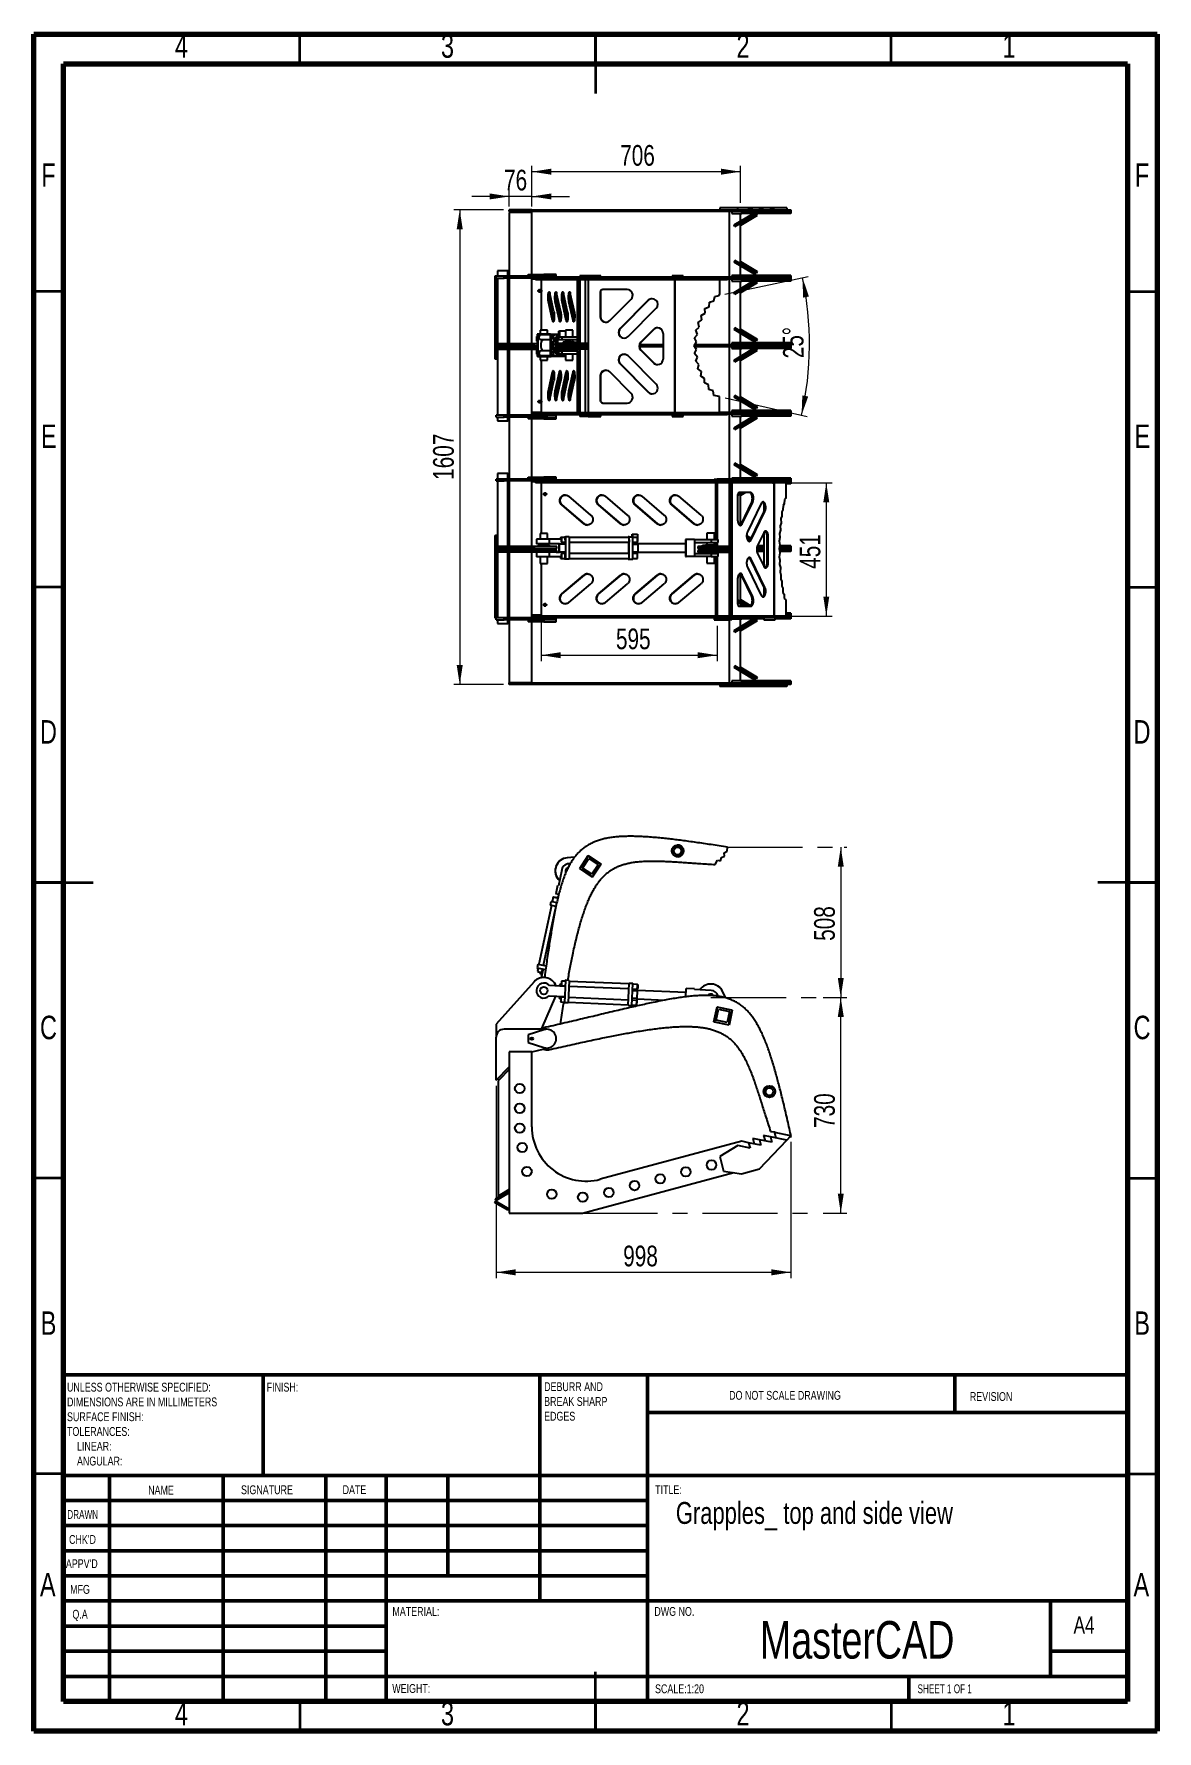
# Model space of a CAD drawing. Header units: millimetres. Extents: x 15 to 205, y 5 to 292.
import ezdxf

# ---------------------------------------------------------------- set-up
doc = ezdxf.new("R2010")
doc.units = ezdxf.units.MM
doc.linetypes.add('CENTERX2', pattern=[20.32, 12.7, -2.54, 2.54, -2.54])
doc.styles.add('SLDTEXTSTYLE0', font='TXT', dxfattribs={"width": 0.75})
doc.styles.add('SLDTEXTSTYLE1', font='TXT', dxfattribs={"width": 0.686449})
doc.styles.add('SLDTEXTSTYLE2', font='TXT', dxfattribs={"width": 0.6875})
doc.dimstyles.new('SLDDIMSTYLE0', dxfattribs={"dimtxt": 3.5, "dimasz": 3.302, "dimexe": 0, "dimexo": 0.0625, "dimgap": 0.875, "dimtad": 1, "dimdec": 4, "dimlfac": 20, "dimzin": 12, "dimdsep": 46, "dimtxsty": 'SLDTEXTSTYLE0', "dimsah": 1, "dimcen": 0.09, "dimadec": 0, "dimazin": 3, "dimtfac": 1, "dimtdec": 0, "dimtofl": 0, "dimtmove": 0, "dimatfit": 3, "dimfxl": 0, "dimfrac": 2, "dimtolj": 1, "dimtzin": 12, "dimarcsym": 0})
doc.dimstyles.new('SLDDIMSTYLE1', dxfattribs={"dimtxt": 3.5, "dimasz": 3.302, "dimexe": 0, "dimexo": 0.0625, "dimgap": 0.875, "dimtad": 1, "dimdec": 0, "dimlfac": 20, "dimrnd": 1e-09, "dimzin": 12, "dimdsep": 46, "dimtxsty": 'SLDTEXTSTYLE0', "dimsah": 1, "dimcen": 0.09, "dimadec": 0, "dimazin": 3, "dimtfac": 1, "dimtdec": 0, "dimtofl": 0, "dimtmove": 0, "dimatfit": 3, "dimfxl": 0, "dimfrac": 2, "dimtolj": 1, "dimtzin": 12, "dimarcsym": 0})
doc.dimstyles.new('SLDDIMSTYLE2', dxfattribs={"dimtxt": 3.5, "dimasz": 3.302, "dimexe": 0, "dimexo": 0.0625, "dimgap": 0.875, "dimtad": 1, "dimdec": 0, "dimlfac": 20, "dimrnd": 1e-09, "dimzin": 12, "dimdsep": 46, "dimtxsty": 'SLDTEXTSTYLE0', "dimsah": 1, "dimcen": 0.09, "dimadec": 0, "dimazin": 3, "dimtfac": 1, "dimtdec": 0, "dimtmove": 0, "dimatfit": 0, "dimfxl": 0, "dimfrac": 2, "dimtolj": 1, "dimtzin": 12, "dimarcsym": 0})
doc.dimstyles.new('SLDDIMSTYLE3', dxfattribs={"dimtxt": 3.5, "dimasz": 3.302, "dimexe": 0, "dimexo": 0.0625, "dimgap": 0.875, "dimtad": 1, "dimdec": 0, "dimlfac": 20, "dimrnd": 1e-09, "dimzin": 12, "dimdsep": 46, "dimtxsty": 'SLDTEXTSTYLE0', "dimsah": 1, "dimcen": 0.09, "dimadec": 0, "dimazin": 3, "dimtfac": 1, "dimtofl": 0, "dimtmove": 0, "dimatfit": 3, "dimfxl": 0, "dimfrac": 2, "dimtolj": 1, "dimtzin": 12, "dimarcsym": 0})

msp = doc.modelspace()

# ---------------------------------------------------------------- texts
at = {"color": 7, "linetype": 'Continuous', "lineweight": 0}
for s, insert, char_height, attachment_point, style in [('4', (39.9600369, 291.9892954), 3.96875, 2, 'SLDTEXTSTYLE0'), ('3', (84.9600369, 291.9892954), 3.96875, 2, 'SLDTEXTSTYLE0'), ('2', (134.9600369, 291.9892954), 3.96875, 2, 'SLDTEXTSTYLE0'), ('1', (179.9600369, 291.9892954), 3.96875, 2, 'SLDTEXTSTYLE0'), ('F', (17.4577402, 270.1758436), 3.96875, 2, 'SLDTEXTSTYLE0'), ('F', (202.4577402, 270.1758436), 3.96875, 2, 'SLDTEXTSTYLE0'), ('E', (17.5078089, 225.9892954), 3.96875, 2, 'SLDTEXTSTYLE0'), ('E', (202.5078089, 225.9892954), 3.96875, 2, 'SLDTEXTSTYLE0'), ('D', (17.4526873, 175.9892954), 3.96875, 2, 'SLDTEXTSTYLE0'), ('D', (202.4526873, 175.9892954), 3.96875, 2, 'SLDTEXTSTYLE0'), ('C', (17.4586589, 125.9892954), 3.96875, 2, 'SLDTEXTSTYLE0'), ('C', (202.4586589, 125.9892954), 3.96875, 2, 'SLDTEXTSTYLE0'), ('B', (17.4706018, 75.9892954), 3.96875, 2, 'SLDTEXTSTYLE0'), ('B', (202.4706018, 75.9892954), 3.96875, 2, 'SLDTEXTSTYLE0'), ('FINISH:', (54.3712922, 63.919272), 1.5, 1, 'SLDTEXTSTYLE0'), ('DO NOT SCALE DRAWING', (132.6146405, 62.5329936), 1.5, 1, 'SLDTEXTSTYLE0'), ('REVISION', (173.3275817, 62.3349087), 1.5, 1, 'SLDTEXTSTYLE0'), ('NAME', (34.3222392, 46.5014826), 1.5, 1, 'SLDTEXTSTYLE0'), ('SIGNATURE', (50.0335876, 46.5617564), 1.5, 1, 'SLDTEXTSTYLE0'), ('DATE', (67.214702, 46.5761792), 1.5, 1, 'SLDTEXTSTYLE0'), ('TITLE:', (120.0901606, 46.5761792), 1.5, 1, 'SLDTEXTSTYLE0'), ('Grapples_ top and side view', (123.5944552, 43.7451288), 3.704166667, 1, 'SLDTEXTSTYLE0'), ('DRAWN', (20.6433629, 42.3847813), 1.5, 1, 'SLDTEXTSTYLE1'), ("CHK'D", (20.9392222, 38.161853), 1.5, 1, 'SLDTEXTSTYLE0'), ('A', (17.3396881, 31.7392954), 3.96875, 2, 'SLDTEXTSTYLE0'), ("APPV'D", (20.4017224, 34.0658666), 1.5, 1, 'SLDTEXTSTYLE0'), ('A', (202.3396881, 31.7392954), 3.96875, 2, 'SLDTEXTSTYLE0'), ('MFG', (21.1240107, 29.7157845), 1.5, 1, 'SLDTEXTSTYLE0'), ('MATERIAL:', (75.6458623, 25.9860563), 1.5, 1, 'SLDTEXTSTYLE0'), ('DWG NO.', (119.9530022, 25.9860563), 1.5, 1, 'SLDTEXTSTYLE0'), ('Q.A', (21.5090366, 25.5046621), 1.5, 1, 'SLDTEXTSTYLE0'), ('MasterCAD', (154.2628654, 23.606911), 6.35, 2, 'SLDTEXTSTYLE0'), ('A4', (190.8711564, 24.4063886), 2.91041667, 1, 'SLDTEXTSTYLE0'), ('WEIGHT:', (75.6178111, 12.9493119), 1.4986, 1, 'SLDTEXTSTYLE0'), ('SCALE:1:20', (120.0739661, 12.9000873), 1.5, 1, 'SLDTEXTSTYLE0'), ('SHEET 1 OF 1', (164.4782944, 12.9000873), 1.5, 1, 'SLDTEXTSTYLE2'), ('4', (39.9600369, 9.9258436), 3.96875, 2, 'SLDTEXTSTYLE0'), ('3', (84.9600369, 9.9258436), 3.96875, 2, 'SLDTEXTSTYLE0'), ('2', (134.9600369, 9.9258436), 3.96875, 2, 'SLDTEXTSTYLE0'), ('1', (179.9600369, 9.9258436), 3.96875, 2, 'SLDTEXTSTYLE0')]:
    msp.add_mtext(s, dxfattribs=dict(at, insert=insert, char_height=char_height, attachment_point=attachment_point, style=style))

# ---------------------------------------------------------------- blocks, each defined once
blk = doc.blocks.new('SW_NOTE_0')
at = {"color": 0, "linetype": 'Continuous', "lineweight": 0, "char_height": 1.5, "attachment_point": 1, "style": 'SLDTEXTSTYLE0'}
for s, insert in [('UNLESS OTHERWISE SPECIFIED:', (0, 1.93)), ('DIMENSIONS ARE IN MILLIMETERS', (0, -0.57)), ('TOLERANCES:', (0, -5.57)), ('SURFACE FINISH:', (0, -3.07)), ('LINEAR:', (1.69, -8.07)), ('ANGULAR:', (1.69, -10.57))]:
    blk.add_mtext(s, dxfattribs=dict(at, insert=insert))
blk = doc.blocks.new('SW_NOTE_1')
at = {"color": 0, "linetype": 'Continuous', "lineweight": 0, "char_height": 1.5, "attachment_point": 1, "style": 'SLDTEXTSTYLE0'}
for s, insert in [('DEBURR AND', (0, 1.93)), ('BREAK SHARP', (0, -0.57)), ('EDGES', (0, -3.07))]:
    blk.add_mtext(s, dxfattribs=dict(at, insert=insert))
blk = doc.blocks.new('_D')
at = {"color": 7, "linetype": 'Continuous', "lineweight": 18}
for p, q in [((131.89, 248.03), (146, 251)), ((131.94, 230.49), (145.83, 227.36))]:
    blk.add_line(p, q, dxfattribs=at)
blk.add_arc((91.69, 239.57), 54.51, 347.2865, 11.8787, dxfattribs=at)
for points in [[(145.03, 250.79), (145.11, 247.45), (146.11, 247.63)], [(144.86, 227.58), (145.98, 230.72), (144.99, 230.91)]]:
    blk.add_solid(points, dxfattribs=at)
at = {"color": 7, "linetype": 'Continuous', "lineweight": 18, "insert": (141.75, 237.15), "char_height": 3.5, "attachment_point": 1, "rotation": 91.252, "style": 'SLDTEXTSTYLE0'}
blk.add_mtext('25°', dxfattribs=at)
blk = doc.blocks.new('_D_1')
at = {"color": 7, "linetype": 'Continuous', "lineweight": 18}
for p, q in [((94.42, 262.32), (86.03, 262.32)), ((87.03, 262.32), (87.03, 181.99)), ((94.42, 181.99), (86.03, 181.99))]:
    blk.add_line(p, q, dxfattribs=at)
for points in [[(87.03, 262.32), (86.52, 259.02), (87.54, 259.02)], [(87.03, 181.99), (87.54, 185.29), (86.52, 185.29)]]:
    blk.add_solid(points, dxfattribs=at)
at = {"color": 7, "linetype": 'Continuous', "lineweight": 18, "insert": (82.52, 216.63), "char_height": 3.5, "attachment_point": 1, "rotation": 90, "style": 'SLDTEXTSTYLE0'}
blk.add_mtext('1607', dxfattribs=at)
blk = doc.blocks.new('_D_2')
at = {"color": 7, "linetype": 'Continuous', "lineweight": 18}
for p, q in [((100.82, 192.59), (100.82, 185.97)), ((130.59, 191.95), (130.59, 185.97)), ((100.82, 186.97), (130.59, 186.97))]:
    blk.add_line(p, q, dxfattribs=at)
for points in [[(100.82, 186.97), (104.12, 186.46), (104.12, 187.48)], [(130.59, 186.97), (127.28, 187.48), (127.28, 186.46)]]:
    blk.add_solid(points, dxfattribs=at)
at = {"color": 7, "linetype": 'Continuous', "lineweight": 18, "insert": (113.46, 191.48), "char_height": 3.5, "attachment_point": 1, "rotation": 360, "style": 'SLDTEXTSTYLE0'}
blk.add_mtext('595', dxfattribs=at)
blk = doc.blocks.new('_D_3')
at = {"color": 7, "linetype": 'Continuous', "lineweight": 18}
for p, q in [((95.42, 264.56), (89.07, 264.56)), ((95.42, 262.84), (95.42, 265.56)), ((99.23, 264.56), (95.42, 264.56)), ((99.23, 262.84), (99.23, 265.56)), ((99.23, 264.56), (105.58, 264.56))]:
    blk.add_line(p, q, dxfattribs=at)
for points in [[(95.42, 264.56), (92.12, 265.07), (92.12, 264.06)], [(99.23, 264.56), (102.53, 264.06), (102.53, 265.07)]]:
    blk.add_solid(points, dxfattribs=at)
at = {"color": 7, "linetype": 'Continuous', "lineweight": 18, "insert": (94.53, 269.08), "char_height": 3.5, "attachment_point": 1, "style": 'SLDTEXTSTYLE0'}
blk.add_mtext('76', dxfattribs=at)
blk = doc.blocks.new('_D_4')
at = {"color": 7, "linetype": 'Continuous', "lineweight": 18}
for p, q in [((99.23, 262.84), (99.23, 269.75)), ((134.53, 268.75), (99.23, 268.75)), ((134.53, 263.48), (134.53, 269.75))]:
    blk.add_line(p, q, dxfattribs=at)
for points in [[(99.23, 268.75), (102.53, 268.24), (102.53, 269.26)], [(134.53, 268.75), (131.23, 269.26), (131.23, 268.24)]]:
    blk.add_solid(points, dxfattribs=at)
at = {"color": 7, "linetype": 'Continuous', "lineweight": 18, "insert": (114.18, 273.26), "char_height": 3.5, "attachment_point": 1, "style": 'SLDTEXTSTYLE0'}
blk.add_mtext('706', dxfattribs=at)
blk = doc.blocks.new('_D_5')
at = {"color": 7, "linetype": 'Continuous', "lineweight": 18}
for p, q in [((103.13, 216.13), (150.04, 216.13)), ((149.04, 216.13), (149.04, 193.59)), ((103.13, 193.59), (150.04, 193.59))]:
    blk.add_line(p, q, dxfattribs=at)
for points in [[(149.04, 216.13), (148.54, 212.83), (149.55, 212.83)], [(149.04, 193.59), (149.55, 196.89), (148.54, 196.89)]]:
    blk.add_solid(points, dxfattribs=at)
at = {"color": 7, "linetype": 'Continuous', "lineweight": 18, "insert": (144.53, 201.58), "char_height": 3.5, "attachment_point": 1, "rotation": 90, "style": 'SLDTEXTSTYLE0'}
blk.add_mtext('451', dxfattribs=at)
blk = doc.blocks.new('_D_6')
at = {"color": 7, "linetype": 'Continuous', "lineweight": 18}
for p, q in [((148.49, 129.09), (152.49, 129.09)), ((151.49, 92.59), (151.49, 129.09)), ((148.49, 92.59), (152.49, 92.59))]:
    blk.add_line(p, q, dxfattribs=at)
for points in [[(151.49, 129.09), (150.99, 125.79), (152, 125.79)], [(151.49, 92.59), (152, 95.89), (150.99, 95.89)]]:
    blk.add_solid(points, dxfattribs=at)
at = {"color": 7, "linetype": 'Continuous', "lineweight": 18, "insert": (146.98, 107.01), "char_height": 3.5, "attachment_point": 1, "rotation": 90, "style": 'SLDTEXTSTYLE0'}
blk.add_mtext('730', dxfattribs=at)
blk = doc.blocks.new('_D_7')
at = {"color": 7, "linetype": 'Continuous', "lineweight": 18}
for p, q in [((151.49, 154.51), (151.49, 129.09)), ((152.04, 154.51), (152.49, 154.51)), ((148.49, 129.09), (152.49, 129.09))]:
    blk.add_line(p, q, dxfattribs=at)
for points in [[(151.49, 154.51), (150.99, 151.21), (152, 151.21)], [(151.49, 129.09), (152, 132.39), (150.99, 132.39)]]:
    blk.add_solid(points, dxfattribs=at)
at = {"color": 7, "linetype": 'Continuous', "lineweight": 18, "insert": (146.98, 138.66), "char_height": 3.5, "attachment_point": 1, "rotation": 90, "style": 'SLDTEXTSTYLE0'}
blk.add_mtext('508', dxfattribs=at)
blk = doc.blocks.new('_D_8')
at = {"color": 7, "linetype": 'Continuous', "lineweight": 18}
for p, q in [((93.18, 114.11), (93.18, 81.59)), ((143.06, 104.66), (143.06, 81.59)), ((93.18, 82.59), (143.06, 82.59))]:
    blk.add_line(p, q, dxfattribs=at)
for points in [[(93.18, 82.59), (96.48, 82.08), (96.48, 83.1)], [(143.06, 82.59), (139.76, 83.1), (139.76, 82.08)]]:
    blk.add_solid(points, dxfattribs=at)
at = {"color": 7, "linetype": 'Continuous', "lineweight": 18, "insert": (114.69, 87.1), "char_height": 3.5, "attachment_point": 1, "style": 'SLDTEXTSTYLE0'}
blk.add_mtext('998', dxfattribs=at)

# ---------------------------------------------------------------- dimensions: what is measured, and where the dimension line sits
at = {"color": 7, "linetype": 'Continuous', "lineweight": 18}
for base, p1, p2, dimstyle, picture, middle in [((99.2309252, 268.7501399), (134.5290094, 262.4776711), (99.2309252, 261.8366711), 'SLDDIMSTYLE1', '_D_4', (118.0590116, 268.7501399)), ((95.4209252, 264.5637826), (99.2309252, 261.8366711), (95.4209252, 261.8366711), 'SLDDIMSTYLE2', '_D_3', (97.1204855, 264.5637826)), ((143.0616156, 82.5873077), (93.1758611, 115.1072488), (143.0616156, 105.6574643), 'SLDDIMSTYLE1', '_D_8', (118.568918, 82.5873077))]:
    dim = msp.add_linear_dim(base=base, p1=p1, p2=p2, dimstyle=dimstyle, dxfattribs=at)
    dim.commit()
    dim.dimension.update_dxf_attribs({"geometry": picture, "text_midpoint": middle, "dimtype": 160})
for base, p1, p2, angle, dimstyle, picture, middle in [((87.0289113, 181.9916711), (95.4209252, 262.3191711), (95.4209252, 181.9916711), 90, 'SLDDIMSTYLE1', '_D_1', (87.0289113, 221.7986566)), ((149.0431677, 193.5867712), (102.131895, 216.1292711), (102.131895, 193.5867711), 270.000000034, 'SLDDIMSTYLE2', '_D_5', (149.0431677, 205.4597172)), ((130.5864343, 186.968731), (100.8184252, 193.5867711), (130.5864345, 192.9517711), 359.999998705, 'SLDDIMSTYLE1', '_D_2', (117.3402784, 186.9687313)), ((151.4933162, 129.0890139), (151.041695, 154.5138418), (147.4939398, 129.0890139), 90, 'SLDDIMSTYLE1', '_D_7', (151.4933162, 142.5407531)), ((151.4933162, 129.0890139), (147.4939398, 92.5873129), (147.4939398, 129.0890139), 90, 'SLDDIMSTYLE3', '_D_6', (151.4933162, 110.8927724))]:
    dim = msp.add_linear_dim(base=base, p1=p1, p2=p2, angle=angle, dimstyle=dimstyle, dxfattribs=at)
    dim.commit()
    dim.dimension.update_dxf_attribs({"geometry": picture, "text_midpoint": middle, "dimtype": 160})
dim = msp.add_angular_dim_2l(base=(146.1919896, 239.1749916), line1=((130.9661746, 230.7099974), (130.0427135, 230.9183376)), line2=((130.1632312, 247.6657485), (130.9074234, 247.8222856)), dimstyle='SLDDIMSTYLE0', dxfattribs=at)
dim.commit()
dim.dimension.update_dxf_attribs({"geometry": '_D', "text_midpoint": (146.1804225, 240.7631115), "dimtype": 162})

# ---------------------------------------------------------------- linework, layer by layer
at = {"color": 7, "linetype": 'Continuous', "lineweight": 70}
for p, q in [((15, 5), (15, 292)), ((15, 292), (205, 292)), ((205, 292), (205, 5)), ((20, 10), (20, 287)), ((20, 287), (200, 287)), ((200, 287), (200, 10)), ((200, 10), (20, 10)), ((205, 5), (15, 5))]:
    msp.add_line(p, q, dxfattribs=at)
at = {"color": 7, "linetype": 'Continuous', "lineweight": 35}
for p, q in [((60, 287), (60, 292)), ((110, 292), (110, 282)), ((110, 287), (110, 292)), ((160, 287), (160, 292)), ((20, 248.5), (15, 248.5)), ((200, 248.5), (205, 248.5)), ((20, 198.5), (15, 198.5)), ((200, 198.5), (205, 198.5)), ((15, 148.5), (25, 148.5)), ((20, 148.5), (15, 148.5)), ((205, 148.5), (195, 148.5)), ((200, 148.5), (205, 148.5)), ((20, 98.5), (15, 98.5)), ((200, 98.5), (205, 98.5)), ((20, 48.5), (15, 48.5)), ((200, 48.5), (205, 48.5)), ((110, 5), (110, 15)), ((60, 10), (60, 5)), ((110, 10), (110, 5)), ((160, 10), (160, 5))]:
    msp.add_line(p, q, dxfattribs=at)
at = {"color": 7, "linetype": 'Continuous', "lineweight": 25}
for p, q in [((99.2309252, 262.319174), (95.4209252, 262.319174)), ((95.4209252, 262.001672), (95.4209252, 262.319174)), ((99.2309252, 262.001672), (95.4209252, 262.001672)), ((95.4209252, 261.8366684), (95.4209252, 251.0542716)), ((99.2309252, 261.8366684), (95.4209252, 261.8366684)), ((99.2309252, 262.001672), (99.2309252, 262.319174)), ((99.2309252, 262.319174), (110.7876865, 262.319174)), ((110.7876865, 262.001672), (99.2309252, 262.001672)), ((99.2309252, 251.3717737), (99.2309252, 261.8366684)), ((110.7876865, 262.319174), (110.7876865, 262.001672)), ((110.7876865, 262.319174), (134.759198, 262.319174)), ((134.759198, 262.001672), (110.7876865, 262.001672)), ((131.0134394, 262.6366701), (131.0134394, 262.319174)), ((134.066747, 262.6366701), (131.0134394, 262.6366701)), ((132.6240106, 262.001672), (132.6240106, 250.8891727)), ((133.0731882, 262.001672), (133.0731882, 261.6841699)), ((133.0731882, 261.6841699), (134.759198, 261.6841699)), ((133.4454192, 259.7366359), (136.6325481, 261.6416361)), ((133.5987611, 259.4616737), (136.785887, 261.3666739)), ((134.066747, 262.319174), (134.066747, 262.6366701)), ((135.9068347, 262.6366701), (134.066747, 262.6366701)), ((134.5290108, 260.3843119), (134.5290108, 261.6841699)), ((137.3611136, 261.3666739), (134.5290108, 259.6738722)), ((134.759198, 262.319174), (134.759198, 262.001672)), ((134.759198, 262.319174), (136.5992857, 262.319174)), ((134.759198, 261.6841699), (134.759198, 262.001672)), ((136.5992857, 262.001672), (134.759198, 262.001672)), ((136.5992857, 261.6841699), (134.759198, 261.6841699)), ((135.9068347, 262.6366701), (135.9068347, 262.319174)), ((137.7469255, 262.6366701), (135.9068347, 262.6366701)), ((136.5992857, 262.319174), (135.9068347, 262.319174)), ((136.5992857, 262.319174), (136.5992857, 262.001672)), ((136.5992857, 262.319174), (138.4393765, 262.319174)), ((136.5992857, 262.001672), (136.5992857, 261.6841699)), ((138.4393765, 262.001672), (136.5992857, 262.001672)), ((138.4393765, 261.6841699), (136.5992857, 261.6841699)), ((136.6325481, 261.6416361), (136.785887, 261.3666739)), ((137.2077717, 261.6416361), (136.6325481, 261.6416361)), ((136.785887, 261.3666739), (137.3611136, 261.3666739)), ((137.3611136, 261.3666739), (137.2077717, 261.6416361)), ((137.7469255, 262.6366701), (137.7469255, 262.319174)), ((139.5870133, 262.6366701), (137.7469255, 262.6366701)), ((138.4393765, 262.319174), (137.7469255, 262.319174)), ((138.4393765, 262.319174), (138.4393765, 262.001672)), ((138.4393765, 262.319174), (140.2794643, 262.319174)), ((138.4393765, 262.001672), (138.4393765, 261.6841699)), ((140.2794643, 262.001672), (138.4393765, 262.001672)), ((140.2794643, 261.6841699), (138.4393765, 261.6841699)), ((142.3691644, 262.6366701), (139.5870133, 262.6366701)), ((139.5870133, 262.6366701), (139.5870133, 262.319174)), ((140.2794643, 262.319174), (139.5870133, 262.319174)), ((140.2794643, 262.319174), (140.2794643, 262.001672)), ((140.2794643, 262.319174), (143.0616154, 262.319174)), ((143.0616154, 262.001672), (140.2794643, 262.001672)), ((140.2794643, 262.001672), (140.2794643, 261.6841699)), ((143.0616154, 261.6841699), (140.2794643, 261.6841699)), ((142.3691644, 262.6366701), (142.3691644, 262.319174)), ((143.0616154, 262.319174), (143.0616154, 262.001672)), ((143.0616154, 262.001672), (143.0616154, 261.6841699)), ((133.5987611, 259.4616737), (133.4454192, 259.7366359)), ((133.6579098, 259.4616737), (133.5987611, 259.4616737)), ((134.5290108, 253.4026887), (134.5290108, 259.8056521)), ((133.5987611, 253.746673), (133.4454192, 253.4717109)), ((136.6325481, 251.5667107), (133.4454192, 253.4717109)), ((136.785887, 251.8416728), (133.5987611, 253.746673)), ((133.5987611, 253.746673), (133.6579098, 253.746673)), ((134.5290108, 253.5344686), (137.3611136, 251.8416728)), ((134.5290108, 251.2066688), (134.5290108, 252.8240289)), ((92.9830956, 251.0542716), (92.9830956, 237.0842721)), ((93.0624707, 251.0542716), (92.9830956, 251.0542716)), ((93.0624707, 251.0542716), (93.0624707, 237.0842721)), ((93.1758611, 251.0542716), (93.0624707, 251.0542716)), ((93.1758611, 250.7367696), (93.1758611, 251.0542716)), ((94.5351224, 251.0542716), (93.1758611, 251.0542716)), ((93.1758611, 250.7367696), (94.5351224, 250.7367696)), ((93.4003676, 252.0067717), (93.4003676, 251.0542716)), ((95.1964187, 252.0067717), (93.4003676, 252.0067717)), ((93.4003676, 250.7367696), (93.4003676, 239.6242704)), ((101.7709254, 251.0542716), (94.5351224, 251.0542716)), ((94.5351224, 250.7367696), (94.5351224, 251.0542716)), ((100.091427, 250.7367696), (94.5351224, 250.7367696)), ((95.1964187, 251.0542716), (95.1964187, 252.0067717)), ((95.4209252, 252.0067717), (95.1964187, 252.0067717)), ((95.1964187, 239.6242704), (95.1964187, 250.7367696)), ((95.4209252, 250.7367696), (95.4209252, 239.6242704)), ((98.5959253, 251.0542716), (98.5959253, 251.3717737)), ((98.5959253, 251.3717737), (101.2790503, 251.3717737)), ((99.2309252, 239.6242704), (99.2309252, 250.7367696)), ((99.8659244, 250.5716707), (99.2309252, 250.5716707)), ((99.8659244, 250.7367696), (99.8659244, 250.4954721)), ((99.8659244, 250.4954721), (99.8712341, 250.4954721)), ((99.8712341, 250.7367696), (99.8712341, 250.4954721)), ((100.8184245, 250.4954721), (100.8184245, 248.7654712)), ((101.7450011, 250.4954721), (100.8184245, 250.4954721)), ((103.358425, 251.3717737), (101.2790503, 251.3717737)), ((101.2790503, 251.3717737), (101.2790503, 251.0542716)), ((101.7450011, 250.4954721), (106.8838572, 250.4954721)), ((103.358425, 251.0542716), (101.7709254, 251.0542716)), ((103.358425, 251.0542716), (103.358425, 251.3717737)), ((103.358425, 250.8129742), (103.358425, 251.0542716)), ((107.3635606, 250.8891727), (103.358425, 250.8891727)), ((106.8838572, 250.4954721), (106.8838572, 239.9385955)), ((107.0961422, 250.4954721), (106.8838572, 250.4954721)), ((107.0961422, 250.4954721), (107.0961422, 239.9385955)), ((108.7654813, 251.1304702), (107.3635606, 251.1304702)), ((107.3635606, 251.1304702), (109.4816311, 251.1304702)), ((107.3635606, 251.1304702), (107.3635606, 250.8129742)), ((107.3635606, 250.4954721), (107.3635606, 239.700469)), ((107.8035591, 251.1304702), (108.855, 251.1304702)), ((109.3921123, 251.1304702), (107.8035591, 251.1304702)), ((108.2857771, 239.700469), (108.2857771, 250.4954721)), ((108.2857771, 250.4954721), (108.7470426, 250.4954721)), ((110.8835502, 251.1304702), (108.7654813, 251.1304702)), ((108.7654813, 251.1304702), (108.7654813, 250.8129742)), ((108.7654813, 250.4954721), (108.7654813, 227.9529716)), ((108.7975247, 250.4954721), (123.3953966, 250.4954721)), ((108.855, 251.1304702), (110.4435517, 251.1304702)), ((110.4435517, 251.1304702), (109.3921123, 251.1304702)), ((109.4816311, 251.1304702), (110.8835502, 251.1304702)), ((110.8835502, 250.8129742), (110.8835502, 251.1304702)), ((122.9500188, 250.8891727), (110.8835502, 250.8891727)), ((122.9500188, 251.1304702), (122.9500188, 250.8129742)), ((124.855019, 251.1304702), (122.9500188, 251.1304702)), ((123.3672245, 250.4954721), (123.3954026, 250.4954721)), ((123.3953966, 227.9656734), (123.3954026, 250.4954721)), ((123.3953966, 250.4954721), (123.3953966, 227.9529716)), ((123.3953996, 250.4954721), (123.3953966, 250.4954721)), ((124.855019, 250.8129742), (124.855019, 251.1304702)), ((134.759198, 250.8891727), (124.855019, 250.8891727)), ((130.9304757, 250.4954721), (130.9664173, 250.4954721)), ((130.9664173, 250.4954721), (130.9664173, 248.0025138)), ((132.3296799, 250.4954721), (132.3296799, 250.8129742)), ((134.759198, 250.5716707), (132.3296799, 250.5716707)), ((132.6240106, 250.5716707), (132.6240106, 239.4591715)), ((133.0731882, 251.2066688), (133.0731882, 250.8891727)), ((134.759198, 251.2066688), (133.0731882, 251.2066688)), ((133.0731882, 250.5716707), (133.0731882, 250.2541687)), ((133.0731882, 250.2541687), (134.759198, 250.2541687)), ((133.4454192, 248.3066346), (136.6325481, 250.2116348)), ((133.5987611, 248.0316724), (136.785887, 249.9366726)), ((134.5290108, 248.9543166), (134.5290108, 250.2541687)), ((137.3611136, 249.9366726), (134.5290108, 248.2438769)), ((134.759198, 250.8891727), (134.759198, 251.2066688)), ((136.5992857, 251.2066688), (134.759198, 251.2066688)), ((136.5992857, 250.8891727), (134.759198, 250.8891727)), ((134.759198, 250.8891727), (134.759198, 250.5716707)), ((134.759198, 250.2541687), (134.759198, 250.5716707)), ((136.5992857, 250.5716707), (134.759198, 250.5716707)), ((136.5992857, 250.2541687), (134.759198, 250.2541687)), ((136.5992857, 251.2066688), (136.5992857, 250.8891727)), ((138.4393765, 251.2066688), (136.5992857, 251.2066688)), ((138.4393765, 250.8891727), (136.5992857, 250.8891727)), ((136.5992857, 250.8891727), (136.5992857, 250.5716707)), ((136.5992857, 250.5716707), (136.5992857, 250.2541687)), ((138.4393765, 250.5716707), (136.5992857, 250.5716707)), ((138.4393765, 250.2541687), (136.5992857, 250.2541687)), ((136.785887, 251.8416728), (136.6325481, 251.5667107)), ((136.6325481, 251.5667107), (137.2077717, 251.5667107)), ((136.6325481, 250.2116348), (136.785887, 249.9366726)), ((137.2077717, 250.2116348), (136.6325481, 250.2116348)), ((137.3611136, 251.8416728), (136.785887, 251.8416728)), ((136.785887, 249.9366726), (137.3611136, 249.9366726)), ((137.3611136, 251.8416728), (137.2077717, 251.5667107)), ((137.3611136, 249.9366726), (137.2077717, 250.2116348)), ((138.4393765, 251.2066688), (138.4393765, 250.8891727)), ((140.2794643, 251.2066688), (138.4393765, 251.2066688)), ((140.2794643, 250.8891727), (138.4393765, 250.8891727)), ((138.4393765, 250.8891727), (138.4393765, 250.5716707)), ((138.4393765, 250.5716707), (138.4393765, 250.2541687)), ((140.2794643, 250.5716707), (138.4393765, 250.5716707)), ((140.2794643, 250.2541687), (138.4393765, 250.2541687)), ((143.0616154, 251.2066688), (140.2794643, 251.2066688)), ((140.2794643, 251.2066688), (140.2794643, 250.8891727)), ((143.0616154, 250.8891727), (140.2794643, 250.8891727)), ((140.2794643, 250.8891727), (140.2794643, 250.5716707)), ((143.0616154, 250.5716707), (140.2794643, 250.5716707)), ((140.2794643, 250.5716707), (140.2794643, 250.2541687)), ((143.0616154, 250.2541687), (140.2794643, 250.2541687)), ((143.0616154, 251.2066688), (143.0616154, 250.8891727)), ((143.0616154, 250.8891727), (143.0616154, 250.5716707)), ((143.0616154, 250.5716707), (143.0616154, 250.2541687)), ((100.3384972, 248.704293), (100.3326638, 248.6943271)), ((100.3329942, 248.4860505), (100.3384972, 248.4766509)), ((100.4211268, 248.749962), (100.3397072, 248.7056519)), ((100.3397072, 248.4752919), (100.4211268, 248.4309818)), ((100.6728372, 248.7667884), (100.670703, 248.7630214)), ((100.670703, 248.4179224), (100.6728372, 248.4141554)), ((100.6882241, 248.5065486), (100.6880259, 248.5029723)), ((100.6987425, 248.7654712), (100.8169351, 248.7654712)), ((100.6987425, 248.4154727), (100.8169351, 248.4154727)), ((100.7084264, 248.5904719), (100.826619, 248.5904719)), ((100.8210967, 248.7654712), (100.8169351, 248.7654712)), ((100.8169351, 248.4154727), (100.8210967, 248.4154727)), ((100.8184245, 248.4154727), (100.8184249, 241.9261481)), ((100.826036, 248.7622644), (100.8234727, 248.7667884)), ((100.8234727, 248.4141554), (100.8256069, 248.4179224)), ((100.8375334, 248.5065486), (100.8373356, 248.5029723)), ((102.9656252, 245.0359549), (102.2713078, 248.2109513)), ((104.118192, 245.0359549), (103.4238747, 248.2109513)), ((105.2707589, 245.0359549), (104.5764415, 248.2109513)), ((106.4233257, 245.0359549), (105.7290083, 248.2109513)), ((110.8040465, 248.3775343), (110.8040465, 244.2469682)), ((110.8322276, 248.3775343), (110.8040465, 248.3775343)), ((110.8322276, 248.3775343), (110.8322276, 244.2469682)), ((110.8835502, 243.9372327), (110.8835502, 248.587438)), ((115.3468726, 248.8289918), (111.2516431, 248.8289918)), ((112.4161555, 243.5734476), (116.0146294, 247.2029712)), ((114.1840412, 242.2134961), (118.9232214, 246.9935741)), ((118.951401, 246.9935741), (114.2122222, 242.2134961)), ((118.9232214, 246.9935741), (118.951401, 246.9935741)), ((129.2846365, 246.6781821), (130.0069643, 246.9168987)), ((130.0069643, 246.9168987), (130.1632298, 247.6657476)), ((130.1632298, 247.6657476), (130.9074236, 247.8222873)), ((130.9074236, 247.8222873), (130.9664173, 248.0025138)), ((133.5987611, 248.0316724), (133.4454192, 248.3066346)), ((133.6579098, 248.0316724), (133.5987611, 248.0316724)), ((134.5290108, 241.9726874), (134.5290108, 248.3756508)), ((102.7433796, 243.572488), (102.0490622, 246.7474903)), ((102.0490622, 246.7474903), (102.2613464, 246.7474903)), ((102.2613464, 246.7474903), (102.9556645, 243.572488)), ((102.7234247, 244.6344818), (102.7234247, 246.1434926)), ((103.8959464, 243.572488), (103.2016291, 246.7474903)), ((103.4139132, 246.7474903), (103.2016291, 246.7474903)), ((103.4139132, 246.7474903), (104.1082314, 243.572488)), ((105.0485133, 243.572488), (104.3541959, 246.7474903)), ((104.5664801, 246.7474903), (104.3541959, 246.7474903)), ((104.5664801, 246.7474903), (105.2607974, 243.572488)), ((106.2010801, 243.572488), (105.5067627, 246.7474903)), ((105.7190469, 246.7474903), (105.5067627, 246.7474903)), ((105.7190469, 246.7474903), (106.4133642, 243.572488)), ((110.8040465, 244.2469682), (110.8322276, 244.2469682)), ((115.5195562, 240.866461), (120.258735, 245.646533)), ((127.8799488, 244.4402243), (128.5321458, 244.83346)), ((127.9760136, 243.6811652), (127.8799488, 244.4402243)), ((128.5203947, 245.5985572), (129.2119308, 245.9165003)), ((128.5321458, 244.83346), (128.5203947, 245.5985572)), ((129.2119308, 245.9165003), (129.2846365, 246.6781821)), ((100.138888, 241.2911441), (100.138888, 240.1005234)), ((100.2709119, 241.2911441), (100.138888, 241.2911441)), ((100.2709119, 241.2911441), (100.2709119, 237.4811437)), ((102.3832945, 241.2911441), (100.2709119, 241.2911441)), ((100.6279251, 241.9261481), (100.6279251, 241.2911441)), ((101.897925, 241.9261481), (100.6279251, 241.9261481)), ((102.3832945, 241.1641445), (100.8143952, 241.1641445)), ((101.897925, 241.2911441), (101.897925, 241.9261481)), ((102.3832945, 237.4811437), (102.3832945, 241.2911441)), ((102.3832945, 241.2911441), (102.5153188, 241.2911441)), ((102.5153188, 237.4811437), (102.5153188, 241.2911441)), ((102.5153188, 241.2911441), (103.7575661, 241.2911441)), ((102.9556645, 243.572488), (102.7433796, 243.572488)), ((102.9556645, 243.572488), (102.9606445, 243.5505535)), ((103.2238318, 241.1641445), (103.0588022, 241.1641445)), ((103.7575661, 241.7560007), (103.7575661, 241.2911441)), ((103.7575661, 241.7560007), (103.9357981, 241.7560007)), ((103.7575661, 241.2911441), (103.7575661, 240.814897)), ((103.8959464, 243.572488), (104.1082314, 243.572488)), ((103.9357981, 241.7560007), (103.9357981, 240.814897)), ((104.9187025, 241.7560007), (103.9357981, 241.7560007)), ((104.1082314, 243.572488), (104.1132113, 243.5505535)), ((104.9187025, 241.9261481), (104.9187025, 240.814897)), ((106.1887024, 241.9261481), (104.9187025, 241.9261481)), ((105.0485133, 243.572488), (105.2607974, 243.572488)), ((105.2607974, 243.572488), (105.2657781, 243.5505535)), ((106.1887024, 240.814897), (106.1887024, 241.9261481)), ((106.2010801, 243.572488), (106.4133642, 243.572488)), ((106.4133642, 243.572488), (106.418345, 243.5505535)), ((114.1840412, 242.2134961), (114.2122222, 242.2134961)), ((117.6753236, 239.8977425), (119.8130219, 242.0538868)), ((119.8412029, 242.0538868), (117.7035047, 239.8977425)), ((119.8130219, 242.0538868), (119.8412029, 242.0538868)), ((121.4251293, 241.3803663), (121.4251293, 237.0680775)), ((126.7723484, 240.6399156), (127.2605879, 241.2264671)), ((127.0004912, 241.9454839), (127.5504066, 242.4738612)), ((127.2605879, 241.2264671), (127.0004912, 241.9454839)), ((127.3712201, 243.2174947), (127.9760136, 243.6811652)), ((127.5504066, 242.4738612), (127.3712201, 243.2174947)), ((133.5987611, 242.3166718), (133.4454192, 242.0417096)), ((136.6325481, 240.1367094), (133.4454192, 242.0417096)), ((136.785887, 240.4116716), (133.5987611, 242.3166718)), ((133.5987611, 242.3166718), (133.6579098, 242.3166718)), ((134.5290108, 242.1044673), (137.3611136, 240.4116716)), ((134.5290108, 239.7766735), (134.5290108, 241.3940277)), ((93.1758611, 239.3067684), (93.1758611, 239.6242704)), ((99.60829, 239.6242704), (93.1758611, 239.6242704)), ((99.60829, 239.3067684), (93.1758611, 239.3067684)), ((93.1758611, 238.6717703), (93.1758611, 238.9892723)), ((99.60829, 238.9892723), (93.1758611, 238.9892723)), ((99.60829, 238.6717703), (93.1758611, 238.6717703)), ((93.4003676, 238.9892723), (93.4003676, 239.3067684)), ((93.4003676, 238.6717703), (93.4003676, 227.559271)), ((95.1964187, 227.559271), (95.1964187, 238.6717703)), ((95.4209252, 238.6717703), (95.4209252, 227.559271)), ((99.2309252, 227.559271), (99.2309252, 238.6717703)), ((99.60829, 239.6242704), (99.60829, 239.3067684)), ((100.138888, 239.6242704), (99.60829, 239.6242704)), ((99.60829, 239.3067684), (100.138888, 239.3067684)), ((99.60829, 238.9892723), (99.60829, 238.6717703)), ((100.138888, 238.9892723), (99.60829, 238.9892723)), ((100.138888, 238.6717703), (99.60829, 238.6717703)), ((99.8446664, 239.3067684), (99.8446664, 238.9892723)), ((99.9929251, 240.8942725), (99.9929251, 240.1005234)), ((100.138888, 240.8942725), (99.9929251, 240.8942725)), ((100.138888, 240.1005234), (99.9929251, 240.1005234)), ((99.9929251, 238.6717703), (99.9929251, 237.8780212)), ((100.138888, 240.1005234), (100.138888, 238.6717703)), ((100.138888, 238.6717703), (100.138888, 237.4811437)), ((100.6622514, 240.3703954), (102.3832945, 240.3703954)), ((102.3832945, 238.4336438), (100.8143952, 238.4336438)), ((102.6817484, 240.0211479), (102.6817484, 238.7511458)), ((102.6817484, 240.0211479), (102.8599805, 240.0211479)), ((102.6817484, 238.7511458), (102.8599805, 238.7511458)), ((102.8599805, 240.0211479), (102.8599805, 238.7511458)), ((103.2782151, 240.0211479), (102.8599805, 240.0211479)), ((102.8599805, 238.7511458), (103.1860633, 238.7511458)), ((102.9066583, 240.3703954), (103.2238318, 240.3703954)), ((103.2238318, 238.4336438), (103.0588022, 238.4336438)), ((103.1860633, 239.700469), (103.1860633, 239.3829729)), ((103.1860633, 239.3829729), (105.2270083, 239.3829729)), ((103.1860633, 239.0654709), (103.1860633, 238.7479689)), ((105.2270083, 238.7479689), (103.1860633, 238.7479689)), ((105.2270083, 239.700469), (103.1866437, 239.700469)), ((105.2270083, 239.0654709), (103.1866437, 239.0654709)), ((103.2782151, 239.700469), (103.2782151, 240.814897)), ((103.575269, 240.814897), (103.2782151, 240.814897)), ((103.2782151, 239.0654709), (103.2782151, 239.3829729)), ((103.2782151, 237.9573967), (103.2782151, 238.7479689)), ((103.5035638, 239.3829729), (103.5035638, 239.0654709)), ((103.5035638, 239.0654709), (105.2137209, 239.0654709)), ((103.575269, 240.814897), (103.575269, 239.700469)), ((103.7305502, 240.814897), (103.575269, 240.814897)), ((103.575269, 238.7479689), (103.575269, 237.9573967)), ((103.7305502, 240.814897), (103.7305502, 240.338644)), ((103.7305502, 240.814897), (104.3114549, 240.814897)), ((103.7305502, 240.338644), (104.3114549, 240.338644)), ((103.7305502, 238.4336438), (103.7305502, 237.9573967)), ((103.7305502, 238.4336438), (104.3114549, 238.4336438)), ((104.3114549, 240.814897), (104.3114549, 240.338644)), ((104.3114549, 240.814897), (106.8231648, 240.814897)), ((104.3114549, 240.338644), (106.8231648, 240.338644)), ((104.3114549, 238.4336438), (106.8231648, 238.4336438)), ((104.3114549, 238.4336438), (104.3114549, 237.9573967)), ((105.4085633, 239.700469), (104.4169305, 239.700469)), ((104.5043929, 239.9481203), (104.5043929, 239.700469)), ((104.5043929, 238.7479689), (104.5043929, 238.525721)), ((104.5043929, 238.525721), (106.4093923, 238.525721)), ((104.5066132, 239.9481203), (106.4071721, 239.9481203)), ((105.8824925, 239.9481203), (104.8224649, 239.9481203)), ((104.9187025, 240.338644), (104.9187025, 239.9481203)), ((104.9187025, 238.525721), (104.9187025, 238.4336438)), ((105.2137209, 239.0654709), (105.2137209, 239.3829729)), ((108.2857771, 239.0654709), (105.2137209, 239.0654709)), ((108.6772396, 239.700469), (105.2270083, 239.700469)), ((105.2270083, 239.3829729), (105.2270083, 239.700469)), ((108.6772396, 239.3829729), (105.2270083, 239.3829729)), ((108.6772396, 239.0654709), (105.2270083, 239.0654709)), ((105.2270083, 238.7479689), (105.2270083, 239.0654709)), ((108.6772396, 238.7479689), (105.2270083, 238.7479689)), ((105.4085633, 239.700469), (106.1214848, 239.700469)), ((106.1887024, 239.9481203), (106.1887024, 240.338644)), ((106.1887024, 238.4336438), (106.1887024, 238.525721)), ((106.4093923, 239.700469), (106.4093923, 239.9481203)), ((106.4093923, 239.700469), (106.4587591, 239.700469)), ((106.4093923, 239.0654709), (106.4587591, 239.0654709)), ((106.4093923, 238.525721), (106.4093923, 238.7479689)), ((106.467267, 239.700469), (106.467267, 239.9385955)), ((106.467267, 239.9385955), (106.8838572, 239.9385955)), ((106.467267, 238.5098483), (106.467267, 238.7479689)), ((106.8838572, 238.5098483), (106.467267, 238.5098483)), ((106.5507172, 239.700469), (107.3635606, 239.700469)), ((106.5507172, 239.0654709), (107.3635606, 239.0654709)), ((106.6795519, 239.9385955), (106.6795519, 239.700469)), ((106.6795519, 238.7479689), (106.6795519, 238.5098483)), ((106.8838572, 239.9385955), (107.0961422, 239.9385955)), ((106.8838572, 238.5098483), (106.883858, 227.9529716)), ((107.0961422, 238.5098483), (106.8838572, 238.5098483)), ((107.0961422, 238.5098483), (107.0961422, 227.9529716)), ((107.3635606, 239.700469), (107.2753204, 239.700469)), ((107.2753204, 239.700469), (108.2857771, 239.700469)), ((107.3635606, 238.7479689), (107.3635606, 227.9529716)), ((108.2857771, 239.0654709), (108.2857771, 239.3829729)), ((108.2857771, 227.9529716), (108.2857771, 238.7479689)), ((108.6568607, 239.700469), (108.6772396, 239.700469)), ((108.6772396, 239.0654709), (108.6568607, 239.0654709)), ((108.6772396, 239.700469), (108.6772396, 239.3829729)), ((108.6772396, 238.7479689), (108.6772396, 239.0654709)), ((121.4251293, 239.1416695), (117.4304633, 239.1416695)), ((121.4251293, 239.4591715), (117.4560903, 239.4591715)), ((117.6753236, 239.8977425), (117.7035047, 239.8977425)), ((119.8130219, 236.3945569), (117.6753236, 238.5507013)), ((117.7035047, 238.5507013), (117.6753236, 238.5507013)), ((117.7035047, 238.5507013), (119.8412029, 236.3945569)), ((126.6896112, 239.316925), (127.1101399, 239.9543967)), ((127.100922, 238.6733856), (126.6896112, 239.316925)), ((126.7532988, 237.9928674), (127.100922, 238.6733856)), ((127.1101399, 239.9543967), (126.7723484, 240.6399156)), ((134.759198, 239.4591715), (126.7834468, 239.4591715)), ((134.759198, 239.1416695), (126.8016232, 239.1416695)), ((132.6240106, 239.1416695), (132.6240106, 228.0291702)), ((133.0731882, 239.7766735), (133.0731882, 239.4591715)), ((134.759198, 239.7766735), (133.0731882, 239.7766735)), ((133.0731882, 239.1416695), (133.0731882, 238.8241734)), ((133.0731882, 238.8241734), (134.759198, 238.8241734)), ((133.4454192, 236.8766333), (136.6325481, 238.7816336)), ((133.5987611, 236.6016712), (136.785887, 238.5066714)), ((134.5290108, 237.5243153), (134.5290108, 238.8241734)), ((137.3611136, 238.5066714), (134.5290108, 236.8138756)), ((134.759198, 239.4591715), (134.759198, 239.7766735)), ((136.5992857, 239.7766735), (134.759198, 239.7766735)), ((134.759198, 239.4591715), (134.759198, 239.1416695)), ((136.5992857, 239.4591715), (134.759198, 239.4591715)), ((134.759198, 238.8241734), (134.759198, 239.1416695)), ((136.5992857, 239.1416695), (134.759198, 239.1416695)), ((136.5992857, 238.8241734), (134.759198, 238.8241734)), ((136.5992857, 239.7766735), (136.5992857, 239.4591715)), ((138.4393765, 239.7766735), (136.5992857, 239.7766735)), ((136.5992857, 239.4591715), (136.5992857, 239.1416695)), ((138.4393765, 239.4591715), (136.5992857, 239.4591715)), ((136.5992857, 239.1416695), (136.5992857, 238.8241734)), ((138.4393765, 239.1416695), (136.5992857, 239.1416695)), ((138.4393765, 238.8241734), (136.5992857, 238.8241734)), ((136.785887, 240.4116716), (136.6325481, 240.1367094)), ((136.6325481, 240.1367094), (137.2077717, 240.1367094)), ((136.6325481, 238.7816336), (136.785887, 238.5066714)), ((137.2077717, 238.7816336), (136.6325481, 238.7816336)), ((137.3611136, 240.4116716), (136.785887, 240.4116716)), ((136.785887, 238.5066714), (137.3611136, 238.5066714)), ((137.3611136, 240.4116716), (137.2077717, 240.1367094)), ((137.3611136, 238.5066714), (137.2077717, 238.7816336)), ((138.4393765, 239.7766735), (138.4393765, 239.4591715)), ((140.2794643, 239.7766735), (138.4393765, 239.7766735)), ((138.4393765, 239.4591715), (138.4393765, 239.1416695)), ((140.2794643, 239.4591715), (138.4393765, 239.4591715)), ((138.4393765, 239.1416695), (138.4393765, 238.8241734)), ((140.2794643, 239.1416695), (138.4393765, 239.1416695)), ((140.2794643, 238.8241734), (138.4393765, 238.8241734)), ((143.0616154, 239.7766735), (140.2794643, 239.7766735)), ((140.2794643, 239.7766735), (140.2794643, 239.4591715)), ((140.2794643, 239.4591715), (140.2794643, 239.1416695)), ((143.0616154, 239.4591715), (140.2794643, 239.4591715)), ((143.0616154, 239.1416695), (140.2794643, 239.1416695)), ((140.2794643, 239.1416695), (140.2794643, 238.8241734)), ((143.0616154, 238.8241734), (140.2794643, 238.8241734)), ((143.0616154, 239.7766735), (143.0616154, 239.4591715)), ((143.0616154, 239.4591715), (143.0616154, 239.1416695)), ((143.0616154, 239.1416695), (143.0616154, 238.8241734)), ((92.9830956, 237.0842721), (93.0624707, 237.0842721)), ((93.0624707, 237.0842721), (93.4003676, 237.0842721)), ((100.138888, 237.8780212), (99.9929251, 237.8780212)), ((100.2709119, 237.4811437), (100.138888, 237.4811437)), ((100.2709119, 237.4811437), (102.3832945, 237.4811437)), ((100.6279251, 237.4811437), (100.6279251, 236.8461456)), ((100.6279251, 236.8461456), (101.897925, 236.8461456)), ((100.8143952, 237.6398947), (102.3832945, 237.6398947)), ((100.8184249, 236.8461456), (100.8184253, 230.0329711)), ((101.897925, 236.8461456), (101.897925, 237.4811437)), ((102.3832945, 237.4811437), (102.5153188, 237.4811437)), ((104.9187025, 237.4811437), (102.5153188, 237.4811437)), ((103.0588022, 237.6398947), (103.2238318, 237.6398947)), ((103.575269, 237.9573967), (103.2782151, 237.9573967)), ((103.575269, 237.9573967), (103.7305502, 237.9573967)), ((104.3114549, 237.9573967), (103.7305502, 237.9573967)), ((103.7575661, 237.9573967), (103.7575661, 237.6512911)), ((103.9357981, 237.6512911), (103.7575661, 237.6512911)), ((103.9357981, 237.6512911), (103.9357981, 237.9573967)), ((104.9187025, 237.6512911), (103.9357981, 237.6512911)), ((104.3114549, 237.9573967), (106.8231648, 237.9573967)), ((104.9187025, 237.9573967), (104.9187025, 236.8461456)), ((104.9187025, 236.8461456), (106.1887024, 236.8461456)), ((106.1887024, 236.8461456), (106.1887024, 237.9573967)), ((118.9232214, 231.4548697), (114.1840412, 236.2349417)), ((114.2122222, 236.2349417), (114.1840412, 236.2349417)), ((114.2122222, 236.2349417), (118.9514024, 231.4548697)), ((120.2587364, 232.8019108), (115.5195562, 237.5819828)), ((119.8130219, 236.3945569), (119.8412029, 236.3945569)), ((127.2330476, 237.3992588), (126.7532988, 237.9928674)), ((126.9626303, 236.6841103), (127.2330476, 237.3992588)), ((127.5048835, 236.1477699), (126.9626303, 236.6841103)), ((127.3150129, 235.4068305), (127.5048835, 236.1477699)), ((127.9130681, 234.9343862), (127.3150129, 235.4068305)), ((133.5987611, 236.6016712), (133.4454192, 236.8766333)), ((133.6579098, 236.6016712), (133.5987611, 236.6016712)), ((134.5290108, 230.5426891), (134.5290108, 236.9456555)), ((102.0490622, 231.7009504), (102.7433796, 234.8759498)), ((102.9556645, 234.8759498), (102.2613472, 231.7009534)), ((102.2713078, 230.2374895), (102.9656252, 233.4124889)), ((102.7234247, 232.3049482), (102.7234247, 233.813956)), ((102.7433796, 234.8759498), (102.9556645, 234.8759498)), ((102.9606445, 234.8978903), (102.9556645, 234.8759498)), ((103.2016291, 231.7009534), (103.8959464, 234.8759498)), ((104.1082314, 234.8759498), (103.413914, 231.7009534)), ((103.4238747, 230.2374895), (104.118192, 233.4124889)), ((103.8959464, 234.8759498), (104.1082314, 234.8759498)), ((104.1132113, 234.8978903), (104.1082314, 234.8759498)), ((104.3541959, 231.7009534), (105.0485133, 234.8759498)), ((105.2607982, 234.8759498), (104.5664808, 231.7009534)), ((104.5764415, 230.2374895), (105.2707589, 233.4124889)), ((105.0485133, 234.8759498), (105.2607982, 234.8759498)), ((105.2657781, 234.8978903), (105.2607982, 234.8759498)), ((105.5067627, 231.7009534), (106.2010801, 234.8759498)), ((106.413365, 234.8759498), (105.7190476, 231.7009534)), ((105.7290083, 230.2374895), (106.4233257, 233.4124889)), ((106.413365, 234.8759498), (106.2010801, 234.8759498)), ((106.418345, 234.8978903), (106.413365, 234.8759498)), ((110.804048, 234.2014756), (110.804048, 230.0709094)), ((110.8322276, 234.2014756), (110.804048, 234.2014756)), ((110.8322276, 234.2014756), (110.8322276, 230.0709094)), ((110.8835502, 229.8610027), (110.8835502, 234.5112051)), ((116.0146309, 231.2454696), (112.4161555, 234.8749961)), ((127.8060926, 234.1768112), (127.9130681, 234.9343862)), ((128.4525587, 233.7741043), (127.8060926, 234.1768112)), ((128.4297986, 233.0092575), (128.4525587, 233.7741043)), ((129.1166855, 232.681271), (128.4297986, 233.0092575)), ((129.178424, 231.9186087), (129.1166855, 232.681271)), ((100.3384976, 229.9717929), (100.3326642, 229.961827)), ((100.3329946, 229.7535505), (100.3384976, 229.7441508)), ((100.4211275, 230.017462), (100.3397079, 229.9731489)), ((100.3397079, 229.7427918), (100.4211275, 229.6984817)), ((100.6728376, 230.0342854), (100.6707033, 230.0305213)), ((100.6707033, 229.6854224), (100.6728376, 229.6816553)), ((100.6882245, 229.7740485), (100.6880267, 229.7704722)), ((100.6987432, 230.0329711), (100.8169359, 230.0329711)), ((100.6987432, 229.6829696), (100.8169359, 229.6829696)), ((100.7084271, 229.8579718), (100.8266198, 229.8579718)), ((100.8210974, 230.0329711), (100.8169359, 230.0329711)), ((100.8169359, 229.6829696), (100.8210974, 229.6829696)), ((100.8184253, 229.6829696), (100.8184253, 227.9529716)), ((100.8260368, 230.0297644), (100.8234734, 230.0342854)), ((100.8234734, 229.6816553), (100.8256076, 229.6854224)), ((100.8375341, 229.7740485), (100.8373363, 229.7704722)), ((102.2613472, 231.7009534), (102.0490622, 231.7009504)), ((103.2016291, 231.7009534), (103.413914, 231.7009534)), ((104.3541959, 231.7009534), (104.5664808, 231.7009534)), ((105.5067627, 231.7009534), (105.7190476, 231.7009534)), ((110.804048, 230.0709094), (110.8322276, 230.0709094)), ((118.9232214, 231.4548697), (118.9514024, 231.4548697)), ((129.8972411, 231.6693898), (129.178424, 231.9186087)), ((130.0427122, 230.9183385), (129.8972411, 231.6693898)), ((130.9661759, 230.7099964), (130.0427122, 230.9183385)), ((130.9664143, 230.7097818), (130.9661759, 230.7099964)), ((130.9664143, 227.9656704), (130.9664143, 230.7097818)), ((133.5987611, 230.8866705), (133.4454192, 230.6117083)), ((136.6325481, 228.7067081), (133.4454192, 230.6117083)), ((136.785887, 228.9816703), (133.5987611, 230.8866705)), ((133.5987611, 230.8866705), (133.6579098, 230.8866705)), ((134.5290108, 230.6744691), (137.3611136, 228.9816703)), ((134.5290108, 228.3466722), (134.5290108, 229.9640294)), ((93.1758611, 227.241772), (93.1758611, 227.559271)), ((94.5351224, 227.559271), (93.1758611, 227.559271)), ((93.1758611, 227.241772), (94.5351224, 227.241772)), ((93.4003676, 227.241772), (93.4003676, 226.6067709)), ((94.5351224, 227.241772), (94.5351224, 227.559271)), ((101.7709254, 227.559271), (94.5351224, 227.559271)), ((101.7709254, 227.241772), (94.5351224, 227.241772)), ((95.1964187, 226.6067709), (95.1964187, 227.241772)), ((95.4209252, 227.241772), (95.4209252, 216.7642708)), ((98.5959253, 227.241772), (98.5959253, 226.92427)), ((101.2790503, 226.92427), (98.5959253, 226.92427)), ((100.8184253, 228.0291702), (99.2309252, 228.0291702)), ((99.8659251, 227.7116712), (99.2309252, 227.7116712)), ((99.2309252, 217.0817699), (99.2309252, 226.92427)), ((99.8659251, 227.9529716), (99.8659251, 227.6354696)), ((99.8712344, 227.9529716), (99.8659251, 227.9529716)), ((99.8712344, 227.6354696), (99.8659251, 227.6354696)), ((99.8712344, 227.9529716), (99.8712344, 227.6354696)), ((100.8184253, 227.9529716), (101.7450018, 227.9529716)), ((101.135925, 227.6354726), (101.135925, 227.559271)), ((101.2790503, 227.241772), (101.2790503, 226.92427)), ((101.2790503, 226.92427), (103.358425, 226.92427)), ((106.883858, 227.9529716), (101.7450018, 227.9529716)), ((101.7709254, 227.559271), (101.7709254, 227.241772)), ((103.358425, 227.559271), (101.7709254, 227.559271)), ((101.7709254, 227.241772), (103.358425, 227.241772)), ((102.4059249, 227.559271), (102.4059249, 227.6354726)), ((103.358425, 227.241772), (103.358425, 227.559271)), ((103.358425, 226.92427), (103.358425, 227.241772)), ((107.0961422, 227.9529716), (106.883858, 227.9529716)), ((107.3635606, 228.0291702), (107.0961422, 228.0291702)), ((107.3635606, 227.6354726), (107.3635606, 227.3179706)), ((108.7654813, 227.3179706), (107.3635606, 227.3179706)), ((108.747044, 227.9529716), (108.2857771, 227.9529716)), ((108.7654813, 227.6354726), (108.7654813, 227.3179706)), ((108.7654813, 227.3179706), (110.8835502, 227.3179706)), ((123.3953966, 227.9529716), (108.7975247, 227.9529716)), ((110.8835502, 227.3179706), (110.8835502, 227.6354726)), ((111.2516446, 229.6194519), (115.3468726, 229.6194519)), ((122.9500188, 227.6354726), (122.9500188, 227.3179706)), ((122.9500188, 227.3179706), (124.855019, 227.3179706)), ((130.9664143, 227.9656704), (123.3953966, 227.9656734)), ((123.4233035, 227.9529716), (123.3953966, 227.9529716)), ((124.855019, 227.9529716), (124.855019, 227.9656734)), ((124.855019, 227.3179706), (124.855019, 227.6354726)), ((134.759198, 228.0291702), (130.9664143, 228.0291702)), ((132.3296799, 227.6354726), (132.3296799, 227.9529716)), ((134.759198, 227.7116712), (132.3296799, 227.7116712)), ((132.6240106, 227.7116712), (132.6240106, 216.7642708)), ((133.0731882, 228.3466722), (133.0731882, 228.0291702)), ((134.759198, 228.3466722), (133.0731882, 228.3466722)), ((133.0731882, 227.7116712), (133.0731882, 227.3941721)), ((133.0731882, 227.3941721), (134.759198, 227.3941721)), ((133.4454192, 225.4466351), (136.6325481, 227.3516353)), ((133.5987611, 225.1716699), (136.785887, 227.0766701)), ((134.5290108, 226.094314), (134.5290108, 227.3941721)), ((137.3611136, 227.0766701), (134.5290108, 225.3838744)), ((134.759198, 228.0291702), (134.759198, 228.3466722)), ((136.5992857, 228.3466722), (134.759198, 228.3466722)), ((136.5992857, 228.0291702), (134.759198, 228.0291702)), ((134.759198, 228.0291702), (134.759198, 227.7116712)), ((134.759198, 227.3941721), (134.759198, 227.7116712)), ((136.5992857, 227.7116712), (134.759198, 227.7116712)), ((136.5992857, 227.3941721), (134.759198, 227.3941721)), ((136.5992857, 228.3466722), (136.5992857, 228.0291702)), ((138.4393765, 228.3466722), (136.5992857, 228.3466722)), ((138.4393765, 228.0291702), (136.5992857, 228.0291702)), ((136.5992857, 228.0291702), (136.5992857, 227.7116712)), ((136.5992857, 227.7116712), (136.5992857, 227.3941721)), ((138.4393765, 227.7116712), (136.5992857, 227.7116712)), ((138.4393765, 227.3941721), (136.5992857, 227.3941721)), ((136.785887, 228.9816703), (136.6325481, 228.7067081)), ((136.6325481, 228.7067081), (137.2077717, 228.7067081)), ((137.2077717, 227.3516353), (136.6325481, 227.3516353)), ((136.6325481, 227.3516353), (136.785887, 227.0766701)), ((137.3611136, 228.9816703), (136.785887, 228.9816703)), ((136.785887, 227.0766701), (137.3611136, 227.0766701)), ((137.3611136, 228.9816703), (137.2077717, 228.7067081)), ((137.3611136, 227.0766701), (137.2077717, 227.3516353)), ((138.4393765, 228.3466722), (138.4393765, 228.0291702)), ((140.2794643, 228.3466722), (138.4393765, 228.3466722)), ((140.2794643, 228.0291702), (138.4393765, 228.0291702)), ((138.4393765, 228.0291702), (138.4393765, 227.7116712)), ((138.4393765, 227.7116712), (138.4393765, 227.3941721)), ((140.2794643, 227.7116712), (138.4393765, 227.7116712)), ((140.2794643, 227.3941721), (138.4393765, 227.3941721)), ((143.0616154, 228.3466722), (140.2794643, 228.3466722)), ((140.2794643, 228.3466722), (140.2794643, 228.0291702)), ((143.0616154, 228.0291702), (140.2794643, 228.0291702)), ((140.2794643, 228.0291702), (140.2794643, 227.7116712)), ((143.0616154, 227.7116712), (140.2794643, 227.7116712)), ((140.2794643, 227.7116712), (140.2794643, 227.3941721)), ((143.0616154, 227.3941721), (140.2794643, 227.3941721)), ((143.0616154, 228.3466722), (143.0616154, 228.0291702)), ((143.0616154, 228.0291702), (143.0616154, 227.7116712)), ((143.0616154, 227.7116712), (143.0616154, 227.3941721)), ((93.4003676, 226.6067709), (95.1964187, 226.6067709)), ((95.4209252, 226.6067709), (95.1964187, 226.6067709)), ((133.5987611, 225.1716699), (133.4454192, 225.4466351)), ((133.6579098, 225.1716699), (133.5987611, 225.1716699)), ((134.5290108, 219.1126909), (134.5290108, 225.5156513)), ((133.5987611, 219.4566723), (133.4454192, 219.1817071)), ((136.6325481, 217.2767069), (133.4454192, 219.1817071)), ((136.785887, 217.551672), (133.5987611, 219.4566723)), ((133.5987611, 219.4566723), (133.6579098, 219.4566723)), ((134.5290108, 219.2444678), (137.3611136, 217.551672)), ((134.5290108, 216.916671), (134.5290108, 218.5340281)), ((93.1758611, 216.4467718), (93.1758611, 216.7642708)), ((94.5351224, 216.7642708), (93.1758611, 216.7642708)), ((93.1758611, 216.4467718), (94.5351224, 216.4467718)), ((93.4003676, 217.7167709), (93.4003676, 216.7642708)), ((95.1964187, 217.7167709), (93.4003676, 217.7167709)), ((93.4003676, 216.4467718), (93.4003676, 205.3342711)), ((94.5351224, 216.4467718), (94.5351224, 216.7642708)), ((101.7709254, 216.7642708), (94.5351224, 216.7642708)), ((100.7178968, 216.4467718), (94.5351224, 216.4467718)), ((95.1964187, 216.7642708), (95.1964187, 217.7167709)), ((95.1964187, 217.7167709), (95.4209252, 217.7167709)), ((95.1964187, 205.3342711), (95.1964187, 216.4467718)), ((95.4209252, 216.4467718), (95.4209252, 205.3342711)), ((98.5959253, 216.7642708), (98.5959253, 217.0817699)), ((98.5959253, 217.0817699), (101.2790503, 217.0817699)), ((99.2309252, 205.3342711), (99.2309252, 216.4467718)), ((99.8659251, 216.2816699), (99.2309252, 216.2816699)), ((99.8659251, 216.4467718), (99.8659251, 216.1292698)), ((101.2069261, 216.1292698), (99.8659251, 216.1292698)), ((101.2069261, 216.4467718), (100.7178968, 216.4467718)), ((100.8184253, 216.1292698), (100.8184253, 207.5567718)), ((101.2069261, 216.4467718), (101.2069261, 216.1292698)), ((101.2790503, 217.0817699), (101.2790503, 216.7642708)), ((103.358425, 217.0817699), (101.2790503, 217.0817699)), ((101.7709254, 216.7642708), (101.7709254, 216.4467718)), ((103.358425, 216.7642708), (101.7709254, 216.7642708)), ((103.358425, 216.7642708), (103.358425, 217.0817699)), ((103.358425, 216.4467718), (103.358425, 216.7642708)), ((110.7876925, 216.5991719), (103.358425, 216.5991719)), ((130.0583406, 216.5991719), (110.7876925, 216.5991719)), ((130.0583406, 216.7642708), (130.0583406, 216.4467718)), ((130.0583406, 216.7642708), (130.5864347, 216.7642708)), ((130.3282036, 216.1292698), (130.3282036, 206.5248962)), ((130.3693993, 216.1292698), (130.3693993, 206.5248962)), ((130.5864347, 216.7642708), (130.5864347, 216.4467718)), ((133.0709292, 216.7642708), (130.5864347, 216.7642708)), ((130.5864347, 216.1292698), (130.5864347, 206.5248962)), ((132.6238675, 216.1292698), (132.6238675, 205.3342711)), ((132.812698, 205.3342711), (132.812698, 216.1292698)), ((133.0709292, 216.7642708), (133.0709292, 216.4467718)), ((134.759198, 216.5991719), (133.0709292, 216.5991719)), ((133.0709292, 216.1292698), (133.0709292, 193.5867708)), ((133.0731882, 216.916671), (133.0731882, 216.5991719)), ((134.759198, 216.916671), (133.0731882, 216.916671)), ((134.759198, 216.5991719), (134.759198, 216.916671)), ((136.5992857, 216.916671), (134.759198, 216.916671)), ((134.759198, 216.5991719), (134.759198, 216.4467718)), ((136.5992857, 216.5991719), (134.759198, 216.5991719)), ((136.5992857, 216.916671), (136.5992857, 216.5991719)), ((138.4393765, 216.916671), (136.5992857, 216.916671)), ((136.5992857, 216.5991719), (136.5992857, 216.4467718)), ((138.4393765, 216.5991719), (136.5992857, 216.5991719)), ((136.785887, 217.551672), (136.6325481, 217.2767069)), ((136.6325481, 217.2767069), (137.2077717, 217.2767069)), ((137.3611136, 217.551672), (136.785887, 217.551672)), ((137.3611136, 217.551672), (137.2077717, 217.2767069)), ((138.4393765, 216.916671), (138.4393765, 216.5991719)), ((140.2794643, 216.916671), (138.4393765, 216.916671)), ((138.4393765, 216.5991719), (138.4393765, 216.4467718)), ((138.4714378, 216.5991719), (138.4393765, 216.5991719)), ((138.4714378, 216.7642708), (138.4714378, 216.4467718)), ((140.376438, 216.7642708), (138.4714378, 216.7642708)), ((139.960788, 216.1292728), (140.2011974, 216.1292728)), ((140.2011974, 193.5994718), (140.2012034, 216.1292728)), ((140.2011974, 216.1292698), (140.2011974, 193.5867708)), ((143.0616154, 216.916671), (140.2794643, 216.916671)), ((140.2794643, 216.916671), (140.2794643, 216.7642708)), ((140.376438, 216.4467718), (140.376438, 216.7642708)), ((143.0616154, 216.5991719), (140.376438, 216.5991719)), ((142.1734048, 216.1292698), (142.1734048, 213.6363145)), ((143.0616154, 215.9641709), (142.1734048, 215.9641709)), ((143.0616154, 216.916671), (143.0616154, 216.5991719)), ((143.0616154, 216.5991719), (143.0616154, 216.4467718)), ((143.0616154, 216.1292698), (143.0616154, 215.9641709)), ((143.1153728, 216.1292698), (143.1153728, 216.4467718)), ((101.2971008, 214.1033347), (101.3265001, 214.0842463)), ((101.3621157, 214.0693064), (101.3742211, 214.0492703)), ((101.3742211, 214.3992718), (101.3621213, 214.3792446)), ((101.5684655, 214.3992718), (101.6011944, 214.3992718)), ((101.5684655, 214.0492703), (101.6011944, 214.0492703)), ((101.6147031, 214.1403462), (101.6127182, 214.13677)), ((101.6560486, 214.1403462), (101.6540649, 214.1367729)), ((101.6655879, 214.2242725), (101.6983172, 214.2242725)), ((109.2223121, 210.6697525), (105.4823129, 213.8447519)), ((115.430711, 210.6697525), (111.6907118, 213.8447519)), ((121.63911, 210.6697525), (117.8991108, 213.8447519)), ((127.8475089, 210.6697525), (124.1075112, 213.8447519)), ((134.0441151, 214.007866), (134.8052187, 214.4627925)), ((134.0441151, 214.011332), (134.0441151, 209.8807659)), ((136.2655265, 214.4627925), (134.2629863, 214.4627925)), ((135.3804453, 214.4627925), (134.5290108, 213.9538731)), ((134.5290108, 209.034517), (134.5290108, 214.085653)), ((136.4032222, 212.8367718), (134.6435948, 209.2072483)), ((134.8324253, 209.2072483), (136.5920527, 212.8367718)), ((138.0143358, 212.6273717), (135.6969102, 207.8472998)), ((136.5920527, 212.8367718), (136.4032222, 212.8367718)), ((138.4714378, 212.6417513), (138.4714378, 211.265641)), ((141.9234736, 212.5506963), (141.7353107, 212.3119827)), ((141.9641776, 213.2995482), (141.9234736, 212.5506963)), ((142.1580358, 213.4560849), (141.9641776, 213.2995482)), ((142.1734048, 213.6363145), (142.1580358, 213.4560849)), ((108.0251677, 209.2062916), (104.2851677, 212.381291)), ((104.2851677, 212.381291), (104.3263635, 212.381291)), ((104.3263635, 212.381291), (108.0663635, 209.2062916)), ((114.2335667, 209.2062916), (110.4935674, 212.381291)), ((110.5347632, 212.381291), (110.4935674, 212.381291)), ((110.5347632, 212.381291), (114.2747624, 209.2062916)), ((120.4419656, 209.2062916), (116.7019664, 212.381291)), ((116.7431621, 212.381291), (116.7019664, 212.381291)), ((116.7431621, 212.381291), (120.4831613, 209.2062916)), ((126.6503645, 209.2062916), (122.9103668, 212.381291)), ((122.9515625, 212.381291), (122.9103668, 212.381291)), ((122.9515625, 212.381291), (126.6915603, 209.2062916)), ((138.4785606, 211.2803336), (136.161135, 206.5002601)), ((136.3499655, 206.5002601), (138.6673911, 211.2803336)), ((138.6673911, 211.2803336), (138.4785606, 211.2803336)), ((141.5392919, 210.4672607), (141.3693978, 210.074022)), ((141.3693978, 210.074022), (141.3944228, 209.3149658)), ((141.7163713, 211.5502979), (141.5362312, 211.2323578)), ((141.5362312, 211.2323578), (141.5392919, 210.4672607)), ((141.7353107, 212.3119827), (141.7163713, 211.5502979)), ((92.9830956, 207.2392713), (92.9830956, 193.269271)), ((92.9830956, 207.2392713), (93.0624707, 207.2392713)), ((93.0624707, 207.2392713), (93.0624707, 193.269271)), ((93.4003676, 207.2392713), (93.0624707, 207.2392713)), ((100.6279251, 207.5567718), (100.6279251, 206.6042717)), ((101.897925, 207.5567718), (100.6279251, 207.5567718)), ((101.897925, 206.6042717), (101.897925, 207.5567718)), ((104.2400038, 206.8741466), (104.1209011, 206.8741466)), ((104.8743999, 206.8741466), (104.2400038, 206.8741466)), ((104.7324455, 206.8741466), (104.7324455, 207.0011463)), ((104.7324455, 207.0011463), (104.8986359, 207.0011463)), ((104.8986359, 207.0011463), (104.8986359, 205.8105211)), ((105.5330312, 207.0011463), (104.8986359, 207.0011463)), ((105.5330312, 207.0011463), (105.5330312, 203.1911458)), ((115.659125, 206.8741466), (105.5330312, 206.8741466)), ((108.0663635, 209.2062916), (108.0251677, 209.2062916)), ((114.2335667, 209.2062916), (114.2747624, 209.2062916)), ((115.5171706, 207.0011463), (115.5171706, 206.8741466)), ((115.6833617, 207.0011463), (115.5171706, 207.0011463)), ((115.6833617, 203.1911458), (115.6833617, 207.0011463)), ((115.6833617, 207.0011463), (116.3177563, 207.0011463)), ((116.2069632, 207.0011463), (116.2069632, 207.4659969)), ((116.2069632, 207.4659969), (116.2623598, 207.4659969)), ((116.2623598, 207.4659969), (116.2623598, 207.0011463)), ((116.2623598, 207.4659969), (117.1187936, 207.4659969)), ((116.3177563, 203.1911458), (116.3177563, 207.0011463)), ((117.0865147, 206.8741466), (116.3177563, 206.8741466)), ((117.1187936, 207.4659969), (117.1187936, 206.1959978)), ((120.4419656, 209.2062916), (120.4831613, 209.2062916)), ((126.6503645, 209.2062916), (126.6915603, 209.2062916)), ((128.8585289, 207.6361473), (128.8585289, 206.5248962)), ((130.128531, 207.6361473), (128.8585289, 207.6361473)), ((130.128531, 206.5248962), (130.128531, 207.6361473)), ((134.6435948, 209.2072483), (134.8324253, 209.2072483)), ((135.5617954, 207.1971546), (136.2884326, 206.7628305)), ((136.1591859, 206.4962621), (135.5917765, 206.8354126)), ((138.4494407, 207.6876845), (137.4041213, 205.5315401)), ((138.4714378, 207.7301885), (138.4714378, 201.9858535)), ((139.2377509, 207.0141654), (139.0489204, 207.0141654)), ((139.0489204, 202.7018766), (139.0489204, 207.0141654)), ((139.2377509, 202.7018766), (139.2377509, 207.0141654)), ((141.2080569, 206.8602647), (141.0808755, 206.2737133)), ((141.2835552, 208.1076588), (141.1403043, 207.5792815)), ((141.1403043, 207.5792815), (141.2080569, 206.8602647)), ((141.3944228, 209.3149658), (141.2368758, 208.8512923)), ((141.2368758, 208.8512923), (141.2835552, 208.1076588)), ((93.1758611, 205.0167705), (93.1758611, 205.3342711)), ((99.60829, 205.3342711), (93.1758611, 205.3342711)), ((99.60829, 205.0167705), (93.1758611, 205.0167705)), ((93.1758611, 204.381771), (93.1758611, 204.6992715)), ((99.60829, 204.6992715), (93.1758611, 204.6992715)), ((99.60829, 204.381771), (93.1758611, 204.381771)), ((93.4003676, 204.6992715), (93.4003676, 205.0167705)), ((93.4003676, 204.381771), (93.4003676, 193.269271)), ((95.1964187, 193.269271), (95.1964187, 204.381771)), ((95.4209252, 204.381771), (95.4209252, 193.269271)), ((99.2309252, 193.269271), (99.2309252, 204.381771)), ((99.60829, 205.3342711), (99.60829, 205.0167705)), ((103.4854254, 205.3342711), (99.60829, 205.3342711)), ((99.60829, 205.0167705), (103.4854254, 205.0167705)), ((99.60829, 204.6992715), (99.60829, 204.381771)), ((103.4854254, 204.6992715), (99.60829, 204.6992715)), ((103.3428749, 204.381771), (99.60829, 204.381771)), ((99.8446664, 205.0167705), (99.8446664, 204.6992715)), ((99.9929251, 206.6042717), (99.9929251, 205.8105211)), ((102.2223866, 206.6042717), (99.9929251, 206.6042717)), ((102.2223866, 205.8105211), (99.9929251, 205.8105211)), ((99.9929251, 204.381771), (99.9929251, 203.5880219)), ((100.3082687, 205.5819209), (100.3082687, 205.3342711)), ((102.2132686, 205.5819209), (100.3082687, 205.5819209)), ((100.6279251, 205.8105211), (100.6279251, 205.5819209)), ((101.897925, 205.5819209), (101.897925, 205.8105211)), ((102.2132686, 205.3342711), (102.2132686, 205.5819209)), ((102.2223866, 205.8105211), (102.2223866, 206.6042717)), ((104.2236028, 206.6042717), (102.2223866, 206.6042717)), ((103.9020321, 205.8105211), (102.2223866, 205.8105211)), ((102.2223866, 203.5880219), (102.2223866, 204.381771)), ((103.1679249, 204.6992715), (103.1679249, 205.0167705)), ((103.3428749, 204.381771), (103.9020321, 204.381771)), ((103.4854254, 205.0167705), (103.4854254, 205.3342711)), ((103.4854254, 204.381771), (103.4854254, 204.6992715)), ((103.8154749, 205.8105211), (103.8154749, 204.381771)), ((103.9124189, 205.8105211), (103.9020321, 205.8105211)), ((103.9124189, 204.381771), (103.9020321, 204.381771)), ((103.9124189, 204.381771), (103.9124189, 205.8105211)), ((103.9124189, 205.8105211), (104.8986359, 205.8105211)), ((104.8986359, 204.381771), (103.9124189, 204.381771)), ((104.2400038, 206.0803961), (104.8811844, 206.0803961)), ((104.8743999, 204.1436459), (104.2400038, 204.1436459)), ((104.8536262, 205.8105211), (104.8536262, 206.0803961)), ((104.8536262, 204.1436459), (104.8536262, 204.381771)), ((104.8986359, 205.8105211), (104.8986359, 204.381771)), ((104.8986359, 204.381771), (104.8986359, 203.1911458)), ((105.5330312, 206.0803961), (115.6659095, 206.0803961)), ((115.659125, 204.1436459), (105.5330312, 204.1436459)), ((116.3177563, 206.0803961), (117.0865147, 206.0803961)), ((116.3177563, 205.7311456), (117.1667693, 205.7311456)), ((116.3177563, 204.4611465), (117.1667693, 204.4611465)), ((117.0865147, 204.1436459), (116.3177563, 204.1436459)), ((117.1187936, 206.1959978), (117.0987277, 206.1959978)), ((117.1187936, 203.9962943), (117.0999779, 203.9962943)), ((117.1187936, 203.3612933), (117.1187936, 203.9962943)), ((125.2747996, 205.8105211), (117.136897, 205.8105211)), ((117.136897, 204.381771), (125.2747996, 204.381771)), ((117.1667693, 205.7311456), (117.1667693, 204.4611465)), ((125.212477, 206.5248962), (125.212477, 205.8105211)), ((125.3371192, 206.5248962), (125.212477, 206.5248962)), ((125.212477, 204.381771), (125.212477, 203.6673959)), ((125.3371192, 203.6673959), (125.3371192, 206.5248962)), ((126.7645104, 206.5248962), (125.3371192, 206.5248962)), ((126.7645104, 206.5248962), (126.7645104, 203.6673959)), ((126.7645104, 206.5248962), (129.5489235, 206.5248962)), ((126.7645104, 206.0486462), (129.5489235, 206.0486462)), ((126.7645104, 204.1436459), (129.5489235, 204.1436459)), ((127.2857411, 205.3342711), (127.2857411, 205.0167705)), ((131.5026416, 205.3342711), (127.2857411, 205.3342711)), ((127.2857411, 204.6992715), (127.2857411, 204.381771)), ((131.5026416, 204.6992715), (127.2857411, 204.6992715)), ((131.5026416, 205.0167705), (127.2860451, 205.0167705)), ((131.5026416, 204.381771), (127.2860451, 204.381771)), ((127.6032401, 205.0167705), (127.6032401, 204.6992715)), ((127.6032401, 205.0167705), (131.1999811, 205.0167705)), ((127.8010858, 205.0167705), (128.0383749, 205.0167705)), ((127.8010858, 204.381771), (128.0383749, 204.381771)), ((128.0842049, 205.3342711), (128.0842049, 205.5723961)), ((128.0842049, 205.5723961), (128.5806431, 205.5723961)), ((128.0842049, 204.1436459), (128.0842049, 204.381771)), ((128.1003995, 205.0167705), (128.5806431, 205.0167705)), ((128.1003995, 204.381771), (128.5806431, 204.381771)), ((128.1254007, 205.5723961), (128.1254007, 205.3342711)), ((128.1254007, 204.381771), (128.1254007, 204.1436459)), ((128.5160525, 204.381771), (130.4982109, 204.381771)), ((128.5806431, 204.381771), (128.5160525, 204.381771)), ((128.5806431, 205.5819209), (128.5806431, 205.3342711)), ((130.4856433, 205.5819209), (128.5806431, 205.5819209)), ((128.5806431, 204.381771), (128.5806431, 204.1595216)), ((130.4856433, 204.1595216), (128.5806431, 204.1595216)), ((128.8585289, 206.0486462), (128.8585289, 205.5819209)), ((128.8585289, 204.1595216), (128.8585289, 204.1436459)), ((128.9473934, 204.1595216), (130.1681442, 204.1595216)), ((129.5489235, 206.5248962), (129.5489235, 206.0486462)), ((129.5489235, 206.5248962), (130.7635291, 206.5248962)), ((129.5489235, 206.0486462), (130.7635291, 206.0486462)), ((129.5489235, 204.1436459), (129.5489235, 203.6673959)), ((129.5489235, 204.1436459), (130.7635291, 204.1436459)), ((130.128531, 205.5819209), (130.128531, 206.0486462)), ((130.128531, 204.1436459), (130.128531, 204.1595216)), ((130.1681442, 204.1595216), (130.128531, 204.1595216)), ((130.4856433, 204.1595216), (130.128531, 204.1595216)), ((130.3282036, 206.0486462), (130.3282036, 205.5819209)), ((130.3693993, 206.0486462), (130.3693993, 205.5819209)), ((130.4856433, 205.3342711), (130.4856433, 205.5819209)), ((130.4856433, 204.1595216), (130.4856433, 204.381771)), ((130.4856433, 204.381771), (130.5457784, 204.381771)), ((130.5457784, 204.381771), (132.6238675, 204.381771)), ((130.5864347, 206.0486462), (130.5864347, 205.3342711)), ((130.5864347, 204.381771), (130.5864347, 204.1436459)), ((130.7635291, 206.0486462), (130.7635291, 206.5248962)), ((130.7635291, 203.6673959), (130.7635291, 204.1436459)), ((131.1999811, 205.0167705), (132.6322271, 205.0167705)), ((131.1999811, 204.6992715), (131.1999811, 205.0167705)), ((131.5026416, 205.0167705), (131.5026416, 205.3342711)), ((133.0302729, 205.3342711), (131.5026416, 205.3342711)), ((133.0302729, 205.0167705), (131.5026416, 205.0167705)), ((131.5026416, 204.381771), (131.5026416, 204.6992715)), ((133.0302729, 204.6992715), (131.5026416, 204.6992715)), ((133.0302729, 204.381771), (131.5026416, 204.381771)), ((132.6238675, 204.381771), (132.6238675, 193.5867708)), ((132.812698, 204.6992715), (132.812698, 205.0167705)), ((132.812698, 193.5867708), (132.812698, 204.381771)), ((132.9941554, 205.0167705), (133.0302729, 205.0167705)), ((132.9941554, 204.381771), (133.0302729, 204.381771)), ((133.0302729, 205.3342711), (133.0302729, 205.0167705)), ((133.0302729, 204.381771), (133.0302729, 204.6992715)), ((135.9527989, 206.2530066), (135.7927157, 206.34869)), ((136.161135, 206.5002601), (136.3499655, 206.5002601)), ((138.4393765, 204.8516716), (137.2688784, 204.8516716)), ((138.4393765, 205.1691707), (137.2942014, 205.1691707)), ((138.4393765, 204.5341711), (137.2963799, 204.5341711)), ((138.4393765, 205.4866712), (137.3837305, 205.4866712)), ((137.4041213, 204.1845019), (138.4494407, 202.0283576)), ((138.4393765, 205.4866712), (138.4393765, 205.1691707)), ((138.4714378, 205.4866712), (138.4393765, 205.4866712)), ((138.4714378, 205.1691707), (138.4393765, 205.1691707)), ((138.4393765, 205.1691707), (138.4393765, 204.8516716)), ((138.4393765, 204.8516716), (138.4393765, 204.5341711)), ((138.4714378, 204.8516716), (138.4393765, 204.8516716)), ((138.4714378, 204.5341711), (138.4393765, 204.5341711)), ((141.1688669, 205.5881988), (141.0593225, 204.9507241)), ((141.0593225, 204.9507241), (141.1664648, 204.3071862)), ((143.0616154, 204.8516716), (141.0758121, 204.8516716)), ((141.1664648, 204.3071862), (141.0759105, 203.626668)), ((141.0808755, 206.2737133), (141.1688669, 205.5881988)), ((143.0616154, 205.1691707), (141.0968585, 205.1691707)), ((143.0616154, 204.5341711), (141.1286755, 204.5341711)), ((143.0616154, 205.4866712), (141.1514206, 205.4866712)), ((143.0616154, 205.4866712), (143.0616154, 205.1691707)), ((143.0616154, 205.1691707), (143.0616154, 204.8516716)), ((143.0616154, 204.8516716), (143.0616154, 204.5341711)), ((102.2223866, 203.5880219), (99.9929251, 203.5880219)), ((100.6279251, 203.5880219), (100.6279251, 202.4767708)), ((100.6279251, 202.4767708), (101.897925, 202.4767708)), ((100.8184253, 202.4767708), (100.8184253, 193.5867708)), ((101.897925, 202.4767708), (101.897925, 203.5880219)), ((104.2241378, 203.5880219), (102.2223866, 203.5880219)), ((104.1209011, 203.3498968), (104.2400038, 203.3498968)), ((104.2400038, 203.3498968), (104.8743999, 203.3498968)), ((104.7324455, 203.1911458), (104.7324455, 203.3498968)), ((104.8986359, 203.1911458), (104.7324455, 203.1911458)), ((105.5330312, 203.1911458), (104.8986359, 203.1911458)), ((105.5330312, 203.3498968), (115.659125, 203.3498968)), ((115.5171706, 203.3498968), (115.5171706, 203.1911458)), ((115.5171706, 203.1911458), (115.6833617, 203.1911458)), ((115.6833617, 203.1911458), (116.3177563, 203.1911458)), ((116.3177563, 203.3498968), (117.0865147, 203.3498968)), ((117.1187936, 203.3612933), (117.0906348, 203.3612933)), ((125.212477, 203.6673959), (125.3371192, 203.6673959)), ((126.7645104, 203.6673959), (125.3371192, 203.6673959)), ((129.5489235, 203.6673959), (126.7645104, 203.6673959)), ((128.8585289, 203.6673959), (128.8585289, 202.5561463)), ((128.8585289, 202.5561463), (130.128531, 202.5561463)), ((129.5489235, 203.6673959), (130.7635291, 203.6673959)), ((130.128531, 202.5561463), (130.128531, 203.6673959)), ((130.3282036, 203.6673959), (130.3282036, 193.5867708)), ((130.3693993, 203.6673959), (130.3693993, 193.5867708)), ((130.5864347, 203.6673959), (130.5864347, 193.5867708)), ((135.6969102, 201.8687438), (138.0143358, 197.0886703)), ((136.019711, 203.4148912), (135.7011957, 203.2245095)), ((136.3499655, 203.2157819), (136.161135, 203.2157819)), ((136.161135, 203.2157819), (138.4785606, 198.4357085)), ((138.6673911, 198.4357085), (136.3499655, 203.2157819)), ((139.2377509, 202.7018766), (139.0489204, 202.7018766)), ((141.0759105, 203.626668), (141.2008835, 203.0330609)), ((141.2008835, 203.0330609), (141.1304398, 202.3179095)), ((141.1304398, 202.3179095), (141.2716938, 201.7815705)), ((141.2716938, 201.7815705), (141.2222339, 201.0406281)), ((141.2222339, 201.0406281), (141.3780226, 200.5681868)), ((104.2851677, 197.3347526), (108.0251677, 200.5097519)), ((108.0663635, 200.5097519), (104.3263635, 197.3347526)), ((105.4823129, 195.8712901), (109.2223121, 199.046291)), ((108.0251677, 200.5097519), (108.0663635, 200.5097519)), ((110.4935674, 197.3347526), (114.2335667, 200.5097519)), ((114.2747624, 200.5097519), (110.5347632, 197.3347526)), ((111.6907118, 195.8712901), (115.430711, 199.046291)), ((114.2335667, 200.5097519), (114.2747624, 200.5097519)), ((116.7019664, 197.3347526), (120.4419656, 200.5097519)), ((120.4831613, 200.5097519), (116.7431621, 197.3347526)), ((117.8991108, 195.8712901), (121.63911, 199.046291)), ((120.4419656, 200.5097519), (120.4831613, 200.5097519)), ((122.9103668, 197.3347526), (126.6503645, 200.5097519)), ((126.6915603, 200.5097519), (122.9515625, 197.3347526)), ((124.1075112, 195.8712901), (127.8475089, 199.046291)), ((126.6915603, 200.5097519), (126.6503645, 200.5097519)), ((134.0441151, 199.8352762), (134.0441151, 195.7047086)), ((134.5290108, 196.2526898), (134.5290108, 200.6815265)), ((134.8324253, 200.5087953), (134.6435948, 200.5087953)), ((134.6435948, 200.5087953), (136.4032222, 196.8792688)), ((136.5920527, 196.8792688), (134.8324253, 200.5087953)), ((138.4714378, 198.450401), (138.4714378, 197.0742907)), ((138.4785606, 198.4357085), (138.6673911, 198.4357085)), ((141.3780226, 200.5681868), (141.3501574, 199.8106103)), ((141.3501574, 199.8106103), (141.5185554, 199.4079064)), ((141.5185554, 199.4079064), (141.5126277, 198.6430596)), ((141.5126277, 198.6430596), (141.6915579, 198.3150702)), ((141.6915579, 198.3150702), (141.7076392, 197.5524079)), ((101.2971008, 195.3708346), (101.3265001, 195.3517463)), ((101.3621161, 195.3368049), (101.3742211, 195.3167717)), ((101.3742211, 195.6667717), (101.3621213, 195.646746)), ((101.5684655, 195.6667717), (101.6011944, 195.6667717)), ((101.5684655, 195.3167717), (101.6011944, 195.3167717)), ((101.6147031, 195.4078476), (101.6127186, 195.4042714)), ((101.6560486, 195.4078476), (101.6540649, 195.4042729)), ((101.6655879, 195.491771), (101.6983172, 195.491771)), ((104.3263635, 197.3347526), (104.2851677, 197.3347526)), ((110.4935674, 197.3347526), (110.5347632, 197.3347526)), ((116.7019664, 197.3347526), (116.7431621, 197.3347526)), ((122.9103668, 197.3347526), (122.9515625, 197.3347526)), ((135.8463479, 195.2532496), (134.0441151, 196.3304754)), ((135.2329863, 195.2532496), (134.0441151, 195.9638577)), ((134.2629863, 195.2532496), (136.2655265, 195.2532496)), ((134.5290108, 196.3844683), (136.2720115, 195.3426461)), ((134.5290108, 195.2532496), (134.5290108, 195.6740286)), ((136.4032222, 196.8792688), (136.5920527, 196.8792688)), ((141.7076392, 197.5524079), (141.8948872, 197.3031874)), ((141.8948872, 197.3031874), (141.9327809, 196.5521361)), ((141.9327809, 196.5521361), (142.1733363, 196.343797)), ((142.1733989, 196.3435795), (142.1733989, 193.5994703)), ((92.9830956, 193.269271), (93.0624707, 193.269271)), ((93.0624707, 193.269271), (93.1758611, 193.269271)), ((93.1758611, 192.9517712), (93.1758611, 193.269271)), ((94.5351224, 193.269271), (93.1758611, 193.269271)), ((93.1758611, 192.9517712), (94.5351224, 192.9517712)), ((93.4003676, 192.9517712), (93.4003676, 192.3167709)), ((94.5351224, 192.9517712), (94.5351224, 193.269271)), ((100.7178968, 193.269271), (94.5351224, 193.269271)), ((101.7709254, 192.9517712), (94.5351224, 192.9517712)), ((95.1964187, 192.3167709), (95.1964187, 192.9517712)), ((95.4209252, 192.9517712), (95.4209252, 182.3091711)), ((98.5959253, 192.9517712), (98.5959253, 192.6342714)), ((101.2790503, 192.6342714), (98.5959253, 192.6342714)), ((100.8184253, 193.7391709), (99.2309252, 193.7391709)), ((99.8659251, 193.4216711), (99.2309252, 193.4216711)), ((99.2309252, 182.3091711), (99.2309252, 192.6342714)), ((99.8659251, 193.5867708), (99.8659251, 193.269271)), ((101.2069261, 193.5867708), (99.8659251, 193.5867708)), ((101.2069261, 193.269271), (100.7178968, 193.269271)), ((101.2069261, 193.5867708), (101.2069261, 193.269271)), ((101.2141312, 193.5867708), (101.7709254, 193.5867708)), ((101.2790503, 192.9517712), (101.2790503, 192.6342714)), ((101.2790503, 192.6342714), (103.358425, 192.6342714)), ((101.7709254, 193.5867708), (102.6473185, 193.5867708)), ((101.7709254, 193.269271), (101.7709254, 192.9517712)), ((103.358425, 192.9517712), (101.7709254, 192.9517712)), ((103.358425, 192.9517712), (103.358425, 193.269271)), ((103.358425, 192.6342714), (103.358425, 192.9517712)), ((130.0583376, 193.269271), (130.0583376, 192.9517712)), ((130.5864347, 192.9517712), (130.0583376, 192.9517712)), ((130.0583376, 192.9517712), (132.542835, 192.9517712)), ((132.2982831, 192.9517712), (130.4349138, 192.9517712)), ((130.4349138, 192.9517712), (130.8309837, 192.9517712)), ((130.5864347, 193.269271), (130.5864347, 192.9517712)), ((133.0709292, 192.9517712), (130.5864347, 192.9517712)), ((130.8309837, 192.9517712), (132.694356, 192.9517712)), ((132.694356, 192.9517712), (132.2982831, 192.9517712)), ((133.0709292, 192.9517712), (132.542835, 192.9517712)), ((132.6240106, 192.9517712), (132.6240106, 182.3091711)), ((133.0709292, 193.269271), (133.0709292, 192.9517712)), ((133.0731882, 193.269271), (133.0731882, 193.1041713)), ((133.0731882, 193.1041713), (134.759198, 193.1041713)), ((133.4454192, 191.1566343), (136.6325481, 193.0616345)), ((133.5987611, 190.8816713), (136.785887, 192.7866708)), ((134.5290108, 191.804314), (134.5290108, 193.1041713)), ((137.3611136, 192.7866708), (134.5290108, 191.0938743)), ((134.759198, 193.1041713), (134.759198, 193.269271)), ((136.5992857, 193.1041713), (134.759198, 193.1041713)), ((136.5992857, 193.269271), (136.5992857, 193.1041713)), ((138.4393765, 193.1041713), (136.5992857, 193.1041713)), ((136.6325481, 193.0616345), (136.785887, 192.7866708)), ((137.2077717, 193.0616345), (136.6325481, 193.0616345)), ((136.785887, 192.7866708), (137.3611136, 192.7866708)), ((137.3611136, 192.7866708), (137.2077717, 193.0616345)), ((138.4393765, 193.269271), (138.4393765, 193.1041713)), ((138.4714378, 193.1041713), (138.4393765, 193.1041713)), ((138.4714378, 193.269271), (138.4714378, 192.9517712)), ((138.4714378, 192.9517712), (140.376438, 192.9517712)), ((142.1733989, 193.5994703), (140.2011974, 193.5994718)), ((140.376438, 193.5867708), (140.376438, 193.5994718)), ((140.376438, 193.5994718), (141.8667181, 193.5994703)), ((140.376438, 192.9517712), (140.376438, 193.269271)), ((143.0616154, 193.1041713), (140.376438, 193.1041713)), ((141.8667181, 193.5994703), (142.1733989, 193.5994703)), ((143.0616154, 194.0566714), (142.1733989, 194.0566714)), ((143.0616154, 193.7391709), (142.1733989, 193.7391709)), ((143.0616154, 194.0566714), (143.0616154, 193.7391709)), ((143.0616154, 193.7391709), (143.0616154, 193.5867708)), ((143.0616154, 193.269271), (143.0616154, 193.1041713)), ((143.1153728, 193.269271), (143.1153728, 193.5867708)), ((93.4003676, 192.3167709), (95.1964187, 192.3167709)), ((95.4209252, 192.3167709), (95.1964187, 192.3167709)), ((133.5987611, 190.8816713), (133.4454192, 191.1566343)), ((133.6579098, 190.8816713), (133.5987611, 190.8816713)), ((134.5290108, 184.8226895), (134.5290108, 191.2256527)), ((133.5987611, 185.1666711), (133.4454192, 184.8917082)), ((136.6325481, 182.9867081), (133.4454192, 184.8917082)), ((136.785887, 183.2616712), (133.5987611, 185.1666711)), ((133.5987611, 185.1666711), (133.6579098, 185.1666711)), ((134.5290108, 184.9544679), (137.3611136, 183.2616712)), ((134.5290108, 182.6266711), (134.5290108, 184.2440286)), ((95.4209252, 181.9916711), (95.4209252, 182.3091711)), ((99.2309252, 182.3091711), (95.4209252, 182.3091711)), ((99.2309252, 181.9916711), (95.4209252, 181.9916711)), ((99.2309252, 181.9916711), (99.2309252, 182.3091711)), ((99.2309252, 182.3091711), (110.7876865, 182.3091711)), ((110.7876865, 181.9916711), (99.2309252, 181.9916711)), ((110.7876865, 182.3091711), (110.7876865, 181.9916711)), ((110.7876865, 182.3091711), (134.759198, 182.3091711)), ((134.759198, 181.9916711), (110.7876865, 181.9916711)), ((131.0134394, 181.9916711), (131.0134394, 181.6741711)), ((134.066747, 181.6741711), (131.0134394, 181.6741711)), ((133.0731882, 182.6266711), (133.0731882, 182.3091711)), ((134.759198, 182.6266711), (133.0731882, 182.6266711)), ((134.066747, 181.6741711), (134.066747, 181.9916711)), ((135.9068347, 181.6741711), (134.066747, 181.6741711)), ((134.759198, 182.3091711), (134.759198, 182.6266711)), ((136.5992857, 182.6266711), (134.759198, 182.6266711)), ((136.5992857, 182.3091711), (134.759198, 182.3091711)), ((134.759198, 182.3091711), (134.759198, 181.9916711)), ((136.5992857, 181.9916711), (134.759198, 181.9916711)), ((135.9068347, 181.9916711), (135.9068347, 181.6741711)), ((136.5992857, 181.9916711), (135.9068347, 181.9916711)), ((137.7469255, 181.6741711), (135.9068347, 181.6741711)), ((136.5992857, 182.6266711), (136.5992857, 182.3091711)), ((138.4393765, 182.6266711), (136.5992857, 182.6266711)), ((138.4393765, 182.3091711), (136.5992857, 182.3091711)), ((136.5992857, 182.3091711), (136.5992857, 181.9916711)), ((138.4393765, 181.9916711), (136.5992857, 181.9916711)), ((136.785887, 183.2616712), (136.6325481, 182.9867081)), ((136.6325481, 182.9867081), (137.2077717, 182.9867081)), ((137.3611136, 183.2616712), (136.785887, 183.2616712)), ((137.3611136, 183.2616712), (137.2077717, 182.9867081)), ((137.7469255, 181.9916711), (137.7469255, 181.6741711)), ((138.4393765, 181.9916711), (137.7469255, 181.9916711)), ((139.5870133, 181.6741711), (137.7469255, 181.6741711)), ((138.4393765, 182.6266711), (138.4393765, 182.3091711)), ((140.2794643, 182.6266711), (138.4393765, 182.6266711)), ((140.2794643, 182.3091711), (138.4393765, 182.3091711)), ((138.4393765, 182.3091711), (138.4393765, 181.9916711)), ((140.2794643, 181.9916711), (138.4393765, 181.9916711)), ((139.5870133, 181.9916711), (139.5870133, 181.6741711)), ((140.2794643, 181.9916711), (139.5870133, 181.9916711)), ((142.3691644, 181.6741711), (139.5870133, 181.6741711)), ((143.0616154, 182.6266711), (140.2794643, 182.6266711)), ((140.2794643, 182.6266711), (140.2794643, 182.3091711)), ((143.0616154, 182.3091711), (140.2794643, 182.3091711)), ((140.2794643, 182.3091711), (140.2794643, 181.9916711)), ((143.0616154, 181.9916711), (140.2794643, 181.9916711)), ((142.3691644, 181.9916711), (142.3691644, 181.6741711)), ((143.0616154, 182.6266711), (143.0616154, 182.3091711)), ((143.0616154, 182.3091711), (143.0616154, 181.9916711)), ((106.4687742, 152.8104446), (105.2270083, 152.7086667)), ((107.3238557, 150.8832625), (108.7678341, 153.064876)), ((108.7654813, 153.0003987), (107.3635606, 150.8823268)), ((108.5891498, 152.7339927), (107.3635606, 150.8823297)), ((107.8035599, 150.971847), (108.855, 152.5604002)), ((108.5891498, 152.7339927), (108.5449768, 152.7281753)), ((108.7470426, 152.9725424), (108.7028696, 152.966728)), ((108.7654813, 153.0003987), (108.7470426, 152.9725424)), ((108.7654813, 153.0003987), (110.8835502, 151.5984795)), ((108.7678341, 153.064876), (110.9494461, 151.6208969)), ((108.8807417, 152.9901437), (108.7975247, 152.9791884)), ((108.855, 152.5604002), (110.4435517, 151.5089593)), ((109.1551615, 152.8085105), (109.071946, 152.7975521)), ((123.4186603, 154.6863339), (123.3272834, 154.6743057)), ((123.3672215, 154.6537391), (123.3702077, 154.6799562)), ((123.4233035, 154.6890579), (123.4177096, 154.7315619)), ((124.2146803, 154.807689), (123.8102211, 154.8537723)), ((123.8102449, 154.8537723), (124.2146535, 154.8076979)), ((124.7182084, 154.4307641), (124.6649338, 154.4368348)), ((130.2405341, 151.5675149), (130.6130154, 152.2811941)), ((130.6130154, 152.2811941), (131.1259849, 152.1879009)), ((131.1259849, 152.1879009), (131.3022001, 152.7514211)), ((131.3022001, 152.7514211), (131.8256213, 152.9693148)), ((131.7774339, 153.5336099), (132.2647853, 153.8398675)), ((131.8256213, 152.9693148), (131.7774339, 153.5336099)), ((132.2647853, 153.8398675), (132.3296799, 154.5138411)), ((104.3114549, 150.69338), (103.7305502, 147.9604385)), ((109.5054684, 149.4392864), (107.3238557, 150.8832625)), ((107.3635606, 150.8823297), (107.3635606, 150.8823268)), ((107.3635606, 150.8823268), (109.4816311, 149.4804076)), ((109.3921123, 149.9204061), (107.8035599, 150.971847)), ((110.4435517, 151.5089593), (109.3921123, 149.9204061)), ((109.4816311, 149.4804076), (110.8835502, 151.5984795)), ((110.9494461, 151.6208969), (109.5054684, 149.4392864)), ((103.575269, 147.9934446), (103.2782151, 146.5959154)), ((103.7773138, 146.489828), (103.2782151, 146.5959154)), ((103.575269, 147.9934446), (103.7305502, 147.9604385)), ((102.5385758, 144.6432761), (100.4261928, 134.7052954)), ((101.2025973, 134.540265), (103.2279855, 144.0689675)), ((102.3832945, 144.6762822), (102.5153188, 145.2974043)), ((103.310982, 144.4790951), (102.3832945, 144.6762822)), ((103.4481457, 145.0991265), (102.5153188, 145.2974043)), ((102.8356297, 146.0408024), (102.6705994, 145.2643983)), ((102.846778, 146.0384331), (102.8599805, 146.1005471)), ((102.8599805, 146.1005471), (103.4811041, 145.9685228)), ((103.4811041, 145.9685228), (103.4679016, 145.9064088)), ((100.2709119, 134.7383014), (100.138888, 134.1171778)), ((100.138888, 134.1171778), (101.5599689, 133.8151179)), ((100.138888, 134.1171778), (100.2545616, 133.8978342)), ((100.2941689, 134.0841717), (100.162145, 133.4630481)), ((100.2709119, 134.7383014), (101.6504763, 134.4450659)), ((100.5244671, 133.3860345), (100.7172568, 133.0204613)), ((100.7172568, 133.0204613), (100.950178, 132.9709537)), ((101.148214, 133.9026383), (100.8338122, 132.423494)), ((100.9385495, 133.2980178), (101.0705734, 133.9191414)), ((99.60829, 131.7266218), (93.1758611, 124.5536461)), ((100.9196365, 123.8190233), (103.2687223, 129.2812816)), ((102.1462163, 129.3302901), (104.7774552, 129.2154081)), ((104.8536262, 130.9599958), (102.2223866, 131.0748793)), ((103.8258618, 129.2569555), (103.8154749, 129.019057)), ((103.9124189, 131.2394417), (103.9020321, 131.0015432)), ((104.2411579, 131.4899243), (103.9124189, 131.2394417)), ((104.2226924, 131.0669936), (104.8570885, 131.0392953)), ((104.8917113, 131.8322904), (104.2573152, 131.8599887)), ((104.8986359, 131.9908894), (104.7013922, 131.8405993)), ((104.8986359, 131.9908894), (104.7324455, 128.1845152)), ((105.5330312, 131.9631911), (104.8986359, 131.9908894)), ((105.5330312, 131.9631911), (105.3668415, 128.1568169)), ((105.4914838, 131.011597), (115.6418143, 130.5684246)), ((115.6764372, 131.3614197), (105.5261066, 131.8045921)), ((115.5171706, 127.7136444), (115.6833617, 131.5200172)), ((115.6833617, 131.5200172), (116.3177563, 131.4923189)), ((116.1515666, 127.6859462), (116.3177563, 131.4923189)), ((117.1187936, 130.1861353), (116.2623598, 130.2235282)), ((116.2762089, 130.5407263), (117.069204, 130.5061034)), ((117.1038268, 131.2990985), (116.3108317, 131.3337214)), ((117.063397, 128.9173446), (117.1187936, 130.1861353)), ((117.1390711, 130.6505449), (117.0756309, 130.653315)), ((117.1033291, 131.2877111), (117.1667693, 131.2849409)), ((125.3059609, 129.9081273), (117.1222566, 130.2654348)), ((117.1667693, 131.2849409), (117.1390711, 130.6505449)), ((125.2747668, 129.1936941), (125.3371192, 130.6218214)), ((126.7645104, 130.5595003), (125.3371192, 130.6218214)), ((126.7645104, 130.5595003), (126.7575873, 130.4009012)), ((129.5489235, 130.2790291), (126.7575873, 130.4009012)), ((132.0524467, 128.9938382), (131.5026416, 130.1118962)), ((103.8154749, 129.019057), (104.121132, 128.7408761)), ((104.1035896, 128.3390931), (104.7379857, 128.3113948)), ((104.7726086, 129.1043884), (104.1382125, 129.1320867)), ((104.5857301, 128.3180423), (104.7324455, 128.1845152)), ((105.3668415, 128.1568169), (104.7324455, 128.1845152)), ((105.372381, 128.2836966), (115.5227108, 127.8405234)), ((115.5573337, 128.6335177), (105.4070039, 129.0766902)), ((116.1515666, 127.6859462), (115.5171706, 127.7136444)), ((116.1571069, 127.8128251), (116.9501005, 127.7782022)), ((116.9847233, 128.5711966), (116.1917297, 128.6058194)), ((117.063397, 128.9173446), (116.2069632, 128.9547376)), ((117.0154227, 127.8185389), (116.9519825, 127.8213091)), ((117.043121, 128.4529343), (116.9796808, 128.4557044)), ((117.0154227, 127.8185389), (117.043121, 128.4529343)), ((117.0599355, 128.8380451), (121.7743201, 128.6322109)), ((130.0288154, 124.9329112), (130.5727525, 127.4919412)), ((130.5864347, 127.4546556), (130.0583376, 124.9701611)), ((130.4349138, 125.2147108), (130.8309837, 127.0780824)), ((130.4349138, 125.2147108), (130.8309837, 127.0780816)), ((130.5727525, 127.4919412), (133.1317825, 126.9480027)), ((133.0709292, 126.9265606), (130.5864347, 127.4546556)), ((130.8309837, 127.0780824), (132.694356, 126.6820102)), ((132.694356, 126.6820102), (132.2982831, 124.8186394)), ((133.0709292, 126.9265606), (132.542835, 124.4420655)), ((132.542835, 124.4420655), (132.994519, 126.5670768)), ((133.1317825, 126.9480027), (132.5878455, 124.3889726)), ((132.7368362, 127.0319513), (132.7584369, 126.9929826)), ((132.994519, 126.5670776), (133.0352111, 126.493667)), ((133.0382539, 126.9335053), (133.0166532, 126.9724741)), ((133.0629392, 126.8889717), (133.0709292, 126.9265599)), ((133.1036313, 126.8155619), (133.0629392, 126.8889725)), ((133.0709292, 126.9265599), (133.0709292, 126.9265606)), ((93.1758611, 124.5536461), (93.1758611, 122.3430514)), ((101.7709254, 123.702313), (94.5351224, 123.702313)), ((101.2790503, 123.6241884), (98.5959253, 122.7498128)), ((132.5878455, 124.3889726), (130.0288154, 124.9329112)), ((130.0583376, 124.9701611), (132.542835, 124.4420655)), ((132.2982831, 124.8186394), (130.4349138, 125.2147108)), ((93.1758611, 115.1072489), (93.1758611, 122.3430514)), ((98.5959253, 122.7498128), (98.5959253, 121.479813)), ((98.5959253, 121.479813), (101.2790503, 120.605437)), ((99.2309252, 119.8923129), (102.1314962, 120.5688036)), ((99.2309252, 119.8923129), (95.4209252, 119.8923129)), ((95.4209252, 119.8923129), (95.4209252, 92.5873123)), ((99.2309252, 107.1923129), (99.2309252, 119.8923129)), ((93.1758611, 115.1072489), (93.4003676, 115.3317552)), ((93.4003676, 115.3317552), (95.1964187, 117.1278065)), ((93.6248739, 115.1072489), (93.4003676, 115.3317552)), ((93.6248739, 115.1072489), (93.5159251, 114.9983)), ((93.5159251, 114.9983), (93.5159251, 95.4834483)), ((95.4209252, 116.9033001), (93.6248739, 115.1072489)), ((95.1964187, 117.1278065), (95.4209252, 117.3523128)), ((95.4209252, 116.9033001), (95.1964187, 117.1278065)), ((139.9607821, 113.9467956), (139.986269, 113.9536248)), ((139.9652792, 113.9914911), (140.0099619, 113.9108834)), ((140.0141968, 113.9075586), (140.0516941, 113.9283435)), ((140.2345849, 112.6598864), (140.2484639, 112.6080933)), ((140.4146148, 113.2147293), (140.3092576, 113.6079328)), ((140.3092666, 113.6079102), (140.4146148, 113.2147546)), ((139.6083845, 106.4206391), (140.4089166, 106.3356399)), ((140.2794643, 106.2267899), (140.5259891, 105.3067453)), ((143.0616154, 105.6574642), (140.2794643, 106.2267899)), ((140.4089166, 106.3356399), (140.4368265, 106.1945877)), ((134.759198, 104.7476388), (110.7876865, 98.3244918)), ((134.066747, 104.0197417), (131.0134394, 102.1662048)), ((136.1533595, 103.5927481), (134.066747, 104.0197417)), ((135.9068347, 104.512792), (134.759198, 104.7476388)), ((135.9068347, 104.512792), (136.1533595, 103.5927481)), ((137.9934503, 104.0857978), (135.9068347, 104.512792)), ((136.5992857, 105.2406892), (136.8458105, 104.3206445)), ((137.7469255, 105.0058424), (136.5992857, 105.2406892)), ((137.7469255, 105.0058424), (137.9934503, 104.0857978)), ((139.8335381, 104.5788481), (137.7469255, 105.0058424)), ((137.7528234, 100.0769205), (142.3691644, 104.9295671)), ((138.4393765, 105.7337395), (138.6859013, 104.8136949)), ((139.5870133, 105.4988928), (138.4393765, 105.7337395)), ((139.5870133, 105.4988928), (139.8335381, 104.5788481)), ((142.3691644, 104.9295671), (139.5870133, 105.4988928)), ((142.3691644, 104.9295671), (143.0616154, 105.6574642)), ((142.9096295, 105.4976977), (143.1153728, 105.5566936)), ((131.0134394, 102.1662048), (131.6708399, 99.7127525)), ((107.7771297, 92.5873123), (133.3937926, 99.4512773)), ((131.6708399, 99.7127525), (134.6860094, 99.2551706)), ((134.6860094, 99.2551706), (137.7528234, 100.0769205)), ((93.0624707, 95.0383372), (95.2621752, 96.3083364)), ((93.2212206, 94.7633735), (93.0624707, 95.0383372)), ((95.4209252, 96.0333742), (93.2212206, 94.7633735)), ((95.4209252, 96.5833), (93.5159251, 95.4834483)), ((95.4209252, 96.0333742), (95.2621752, 96.3083364)), ((92.9830956, 94.3509288), (93.1418456, 94.6258924)), ((95.1828002, 93.0809296), (92.9830956, 94.3509288)), ((93.1418456, 94.6258924), (95.3415502, 93.3558918)), ((95.1828002, 93.0809296), (95.3415502, 93.3558918)), ((95.4209252, 92.5873123), (107.7771297, 92.5873123))]:
    msp.add_line(p, q, dxfattribs=at)
at = {"color": 8, "linetype": 'Continuous', "lineweight": 25}
for p, q in [((101.7709254, 251.0542716), (101.7709254, 250.8129742)), ((110.7876925, 216.5991719), (110.7876925, 216.4467718))]:
    msp.add_line(p, q, dxfattribs=at)
at = {"color": 7, "linetype": 'CENTERX2', "lineweight": 18}
for p, q in [((132.3296807, 154.5138418), (151.041695, 154.5138418)), ((129.5331432, 129.0890139), (147.4939398, 129.0890139)), ((107.77713, 92.5873129), (147.4939398, 92.5873129))]:
    msp.add_line(p, q, dxfattribs=at)
at = {"color": 7, "linetype": 'Continuous', "lineweight": 50}
for p, q in [((20, 65.25), (200, 65.25)), ((20, 65.25), (20, 10)), ((53.8, 48.25), (53.8, 65.25)), ((100.6, 65.25), (100.6, 27)), ((118.8, 65.25), (118.8, 10)), ((170.8, 58.875), (170.8, 65.25)), ((200, 58.875), (118.8, 58.875)), ((200, 48.25), (20, 48.25)), ((27.8, 48.25), (27.8, 10)), ((46.9909524, 48.25), (46.9909524, 10)), ((64.3989262, 48.25), (64.3989262, 10)), ((74.6, 10), (74.6, 48.25)), ((85, 31.25), (85, 48.25)), ((118.8, 44), (20, 44)), ((118.8, 39.75), (20, 39.75)), ((118.8, 35.5), (20, 35.5)), ((118.8, 31.25), (20, 31.25)), ((74.6, 27), (20, 27)), ((74.6, 27), (200, 27)), ((187, 14.25), (187, 27)), ((74.6, 22.749928), (20, 22.749928)), ((74.6, 18.5), (20, 18.5)), ((200, 18.5), (187, 18.5)), ((20, 14.25), (200, 14.25)), ((163, 10), (163, 14.25))]:
    msp.add_line(p, q, dxfattribs=at)
at = {"color": 7, "linetype": 'Continuous', "lineweight": 25, "flags": 128}
for points in [[(100.3499845, 248.5351767), (100.3472178, 248.5006537), (100.3433956, 248.479798), (100.3390992, 248.4757985), (100.3384972, 248.4766509)], [(102.0490622, 246.7474903), (102.0319393, 246.8373384), (102.0172058, 246.9391431), (102.0051359, 247.0510032), (101.9959545, 247.1708443), (101.9898316, 247.2964312), (101.9868827, 247.4254217), (101.9871613, 247.5554134), (101.9906638, 247.6839866), (101.9973239, 247.8087451), (102.0070179, 247.9273702), (102.0195646, 248.0376388), (102.0347318, 248.1375124), (102.0522354, 248.2251193), (102.0717493, 248.2988324), (102.0929111, 248.3572747), (102.1153262, 248.3993616), (102.1385772, 248.4243121), (102.1622299, 248.4316553), (102.1858452, 248.4212543), (102.2089822, 248.3933057), (102.2312103, 248.348334), (102.2521151, 248.2871677), (102.2713078, 248.2109513)], [(103.2016291, 246.7474903), (103.1845061, 246.8373384), (103.1697726, 246.9391431), (103.1577027, 247.0510032), (103.1485213, 247.1708443), (103.1423984, 247.2964312), (103.1394495, 247.4254217), (103.1397281, 247.5554134), (103.1432307, 247.6839866), (103.1498907, 247.8087451), (103.1595847, 247.9273702), (103.1721315, 248.0376388), (103.1872986, 248.1375124), (103.2048023, 248.2251193), (103.2243161, 248.2988324), (103.245478, 248.3572747), (103.267893, 248.3993616), (103.2911441, 248.4243121), (103.3147967, 248.4316553), (103.338412, 248.4212543), (103.3615491, 248.3933057), (103.3837771, 248.348334), (103.404682, 248.2871677), (103.4238747, 248.2109513)], [(104.3541959, 246.7474903), (104.337073, 246.8373384), (104.3223394, 246.9391431), (104.3102695, 247.0510032), (104.3010881, 247.1708443), (104.2949653, 247.2964312), (104.2920163, 247.4254217), (104.292295, 247.5554134), (104.2957975, 247.6839866), (104.3024576, 247.8087451), (104.3121515, 247.9273702), (104.3246983, 248.0376388), (104.3398654, 248.1375124), (104.3573683, 248.2251193), (104.3768829, 248.2988324), (104.3980448, 248.3572747), (104.4204599, 248.3993616), (104.4437109, 248.4243121), (104.4673635, 248.4316553), (104.4909789, 248.4212543), (104.5141159, 248.3933057), (104.5363439, 248.348334), (104.5572488, 248.2871677), (104.5764415, 248.2109513)], [(105.5067627, 246.7474903), (105.4896398, 246.8373384), (105.4749063, 246.9391431), (105.4628363, 247.0510032), (105.453655, 247.1708443), (105.4475321, 247.2964312), (105.4445831, 247.4254217), (105.4448618, 247.5554134), (105.4483643, 247.6839866), (105.4550244, 247.8087451), (105.4647183, 247.9273702), (105.4772651, 248.0376388), (105.4924323, 248.1375124), (105.5099352, 248.2251193), (105.5294497, 248.2988324), (105.5506116, 248.3572747), (105.5730267, 248.3993616), (105.5962777, 248.4243121), (105.6199303, 248.4316553), (105.6435457, 248.4212543), (105.6666827, 248.3933057), (105.6889108, 248.348334), (105.7098156, 248.2871677), (105.7290083, 248.2109513)], [(102.9656252, 245.0359549), (102.9827474, 244.9461069), (102.9974809, 244.8443021), (103.0095509, 244.7324361), (103.018733, 244.612595), (103.0248551, 244.487008), (103.0278048, 244.3580176), (103.0275254, 244.2280259), (103.0240229, 244.0994527), (103.0173628, 243.9746942), (103.0076688, 243.856075), (102.9951221, 243.7458004), (102.9799557, 243.6459329), (102.962452, 243.5583259), (102.9429375, 243.4846129), (102.9217756, 243.4261646), (102.8993605, 243.3840777), (102.8761102, 243.3591272), (102.8524569, 243.3517899), (102.8288422, 243.3621849), (102.8057052, 243.3901336), (102.7834771, 243.4351112), (102.7625716, 243.4962775), (102.7433796, 243.572488)], [(104.118192, 245.0359549), (104.1353142, 244.9461069), (104.1500477, 244.8443021), (104.1621177, 244.7324361), (104.1712998, 244.612595), (104.1774219, 244.487014), (104.1803716, 244.3580176), (104.1800922, 244.2280259), (104.1765897, 244.0994527), (104.1699296, 243.9746942), (104.1602357, 243.856075), (104.1476889, 243.7458004), (104.1325225, 243.6459329), (104.1150188, 243.5583259), (104.0955043, 243.4846129), (104.0743424, 243.4261646), (104.0519273, 243.3840777), (104.028677, 243.3591272), (104.0050237, 243.3517899), (103.9814091, 243.3621849), (103.958272, 243.3901336), (103.936044, 243.4351112), (103.9151384, 243.4962775), (103.8959464, 243.572488)], [(105.2707589, 245.0359549), (105.287881, 244.9461069), (105.3026146, 244.8443021), (105.3146845, 244.7324361), (105.3238666, 244.612595), (105.3299887, 244.487014), (105.3329384, 244.3580176), (105.332659, 244.2280259), (105.3291565, 244.0994527), (105.3224964, 243.9746942), (105.3128025, 243.856075), (105.3002557, 243.7458004), (105.2850893, 243.6459329), (105.2675857, 243.5583259), (105.2480711, 243.4846129), (105.2269092, 243.4261646), (105.2044941, 243.3840777), (105.1812439, 243.3591332), (105.1575905, 243.3517899), (105.1339759, 243.3621849), (105.1108388, 243.3901336), (105.0886108, 243.4351112), (105.0677052, 243.4962775), (105.0485133, 243.572488)], [(106.4233257, 245.0359549), (106.4404479, 244.9461069), (106.4551814, 244.8443021), (106.4672513, 244.7324361), (106.4764334, 244.612595), (106.4825556, 244.487014), (106.4855052, 244.3580176), (106.4852258, 244.2280259), (106.4817233, 244.0994527), (106.4750633, 243.9746942), (106.4653693, 243.856075), (106.4528225, 243.7458004), (106.4376561, 243.6459329), (106.4201525, 243.5583259), (106.4006379, 243.4846129), (106.379476, 243.4261646), (106.357061, 243.3840777), (106.3338107, 243.3591332), (106.3101573, 243.3517899), (106.2865427, 243.3621849), (106.2634057, 243.3901336), (106.2411776, 243.4351112), (106.220272, 243.4962775), (106.2010801, 243.572488)], [(100.7483831, 240.3444256), (100.8052828, 240.3590645), (100.8345148, 240.3703954)], [(102.99279, 240.3444256), (103.0496894, 240.3590645), (103.0789217, 240.3703954)], [(102.7433796, 234.8759498), (102.7625723, 234.9521663), (102.7834771, 235.0133325), (102.8057052, 235.0583102), (102.8288422, 235.0862529), (102.8524569, 235.0966539), (102.8761102, 235.0893106), (102.8993612, 235.064366), (102.9217756, 235.0222732), (102.9429375, 234.9638309), (102.962452, 234.8901178), (102.9799557, 234.8025109), (102.9951221, 234.7026374), (103.0076696, 234.5923688), (103.0173635, 234.4737496), (103.0240236, 234.3489911), (103.0275254, 234.220412), (103.0278048, 234.0904202), (103.0248558, 233.9614298), (103.018733, 233.8358487), (103.0095516, 233.7160076), (102.9974809, 233.6041417), (102.9827481, 233.5023369), (102.9656252, 233.4124889)], [(103.8959464, 234.8759498), (103.9151391, 234.9521663), (103.936044, 235.0133325), (103.958272, 235.0583102), (103.9814091, 235.0862588), (104.0050237, 235.0966539), (104.028677, 235.0893106), (104.0519281, 235.064366), (104.0743424, 235.0222732), (104.0955043, 234.9638309), (104.1150188, 234.8901178), (104.1325225, 234.8025109), (104.1476889, 234.7026374), (104.1602364, 234.5923688), (104.1699304, 234.4737496), (104.1765904, 234.3489911), (104.1800922, 234.220412), (104.1803716, 234.0904202), (104.1774227, 233.9614298), (104.1712998, 233.8358487), (104.1621184, 233.7160076), (104.1500477, 233.6041417), (104.1353142, 233.5023369), (104.118192, 233.4124889)], [(105.0485133, 234.8759498), (105.0677059, 234.9521663), (105.0886108, 235.0133325), (105.1108388, 235.0583102), (105.1339759, 235.0862588), (105.1575905, 235.0966539), (105.1812439, 235.0893106), (105.2044949, 235.064366), (105.2269092, 235.0222732), (105.2480711, 234.9638309), (105.2675857, 234.8901178), (105.2850893, 234.8025109), (105.3002557, 234.7026433), (105.3128032, 234.5923688), (105.3224972, 234.4737496), (105.3291572, 234.3489911), (105.332659, 234.2204179), (105.3329384, 234.0904202), (105.3299895, 233.9614298), (105.3238666, 233.8358487), (105.3146852, 233.7160076), (105.3026146, 233.6041417), (105.287881, 233.5023369), (105.2707589, 233.4124889)], [(106.2010801, 234.8759498), (106.2202728, 234.9521663), (106.2411776, 235.0133325), (106.2634057, 235.0583102), (106.2865427, 235.0862588), (106.3101573, 235.0966539), (106.3338107, 235.0893106), (106.3570617, 235.064366), (106.379476, 235.0222732), (106.4006379, 234.9638309), (106.4201525, 234.8901178), (106.4376561, 234.8025109), (106.4528225, 234.7026433), (106.46537, 234.5923688), (106.475064, 234.4737496), (106.4817241, 234.3489911), (106.4852258, 234.2204179), (106.4855052, 234.0904202), (106.4825563, 233.9614298), (106.4764334, 233.8358487), (106.4672521, 233.7160076), (106.4551814, 233.6041417), (106.4404479, 233.5023369), (106.4233257, 233.4124889)], [(100.3499849, 229.8026766), (100.3472185, 229.7681506), (100.343396, 229.7473009), (100.3391, 229.7432985), (100.3384976, 229.7441508)], [(102.2713078, 230.2374895), (102.2521159, 230.161276), (102.2312103, 230.1001098), (102.208983, 230.0551351), (102.185846, 230.0271865), (102.1622306, 230.0167884), (102.1385772, 230.0241287), (102.115327, 230.0490792), (102.0929119, 230.0911661), (102.07175, 230.1496114), (102.0522354, 230.2233245), (102.0347318, 230.3109314), (102.0195654, 230.4108019), (102.0070186, 230.5210735), (101.9973247, 230.6396957), (101.9906646, 230.7644542), (101.9871621, 230.8930274), (101.9868827, 231.0230191), (101.9898324, 231.1520095), (101.9959545, 231.2775965), (102.0051366, 231.3974376), (102.0172065, 231.5093006), (102.0319401, 231.6111054), (102.0490622, 231.7009504)], [(103.4238747, 230.2374895), (103.4046827, 230.161276), (103.3837771, 230.1001098), (103.3615491, 230.0551351), (103.3384128, 230.0271865), (103.3147974, 230.0167884), (103.2911441, 230.0241287), (103.2678938, 230.0490792), (103.2454787, 230.0911661), (103.2243168, 230.1496114), (103.2048023, 230.2233245), (103.1872986, 230.3109314), (103.1721322, 230.4108019), (103.1595854, 230.5210735), (103.1498915, 230.6396957), (103.1432314, 230.7644542), (103.1397289, 230.8930274), (103.1394495, 231.0230191), (103.1423992, 231.1520095), (103.1485213, 231.2775965), (103.1577034, 231.3974376), (103.1697734, 231.5093006), (103.1845069, 231.6111054), (103.2016291, 231.7009534)], [(104.5764415, 230.2374895), (104.5572495, 230.161276), (104.5363439, 230.1001098), (104.5141159, 230.0551351), (104.4909789, 230.0271865), (104.4673642, 230.0167884), (104.4437109, 230.0241287), (104.4204606, 230.0490792), (104.3980455, 230.0911661), (104.3768836, 230.1496114), (104.3573691, 230.2233245), (104.3398654, 230.3109314), (104.324699, 230.4108019), (104.3121523, 230.5210735), (104.3024583, 230.6396957), (104.2957982, 230.7644542), (104.2922957, 230.8930274), (104.2920163, 231.0230191), (104.294966, 231.1520125), (104.3010881, 231.2775965), (104.3102702, 231.3974376), (104.3223402, 231.5093006), (104.3370737, 231.6111054), (104.3541959, 231.7009534)], [(105.7290083, 230.2374895), (105.7098164, 230.161276), (105.6889108, 230.1001098), (105.6666827, 230.0551351), (105.6435457, 230.0271865), (105.6199311, 230.0167884), (105.5962777, 230.0241317), (105.5730274, 230.0490792), (105.5506123, 230.0911661), (105.5294505, 230.1496114), (105.5099359, 230.2233245), (105.4924323, 230.3109314), (105.4772659, 230.4108019), (105.4647191, 230.5210735), (105.4550251, 230.6396957), (105.448365, 230.7644542), (105.4448625, 230.8930274), (105.4445831, 231.0230191), (105.4475328, 231.1520125), (105.453655, 231.2775965), (105.4628371, 231.3974376), (105.474907, 231.5093006), (105.4896405, 231.6111054), (105.5067627, 231.7009534)], [(101.5508903, 214.2242725), (101.5416323, 214.1696479), (101.5149737, 214.1216125), (101.4741304, 214.08596), (101.4240289, 214.0669908), (101.3707118, 214.0669908), (101.3206104, 214.08596), (101.2797674, 214.1216125), (101.2531089, 214.1696479), (101.2438504, 214.2242725), (101.2531089, 214.2788942), (101.2797674, 214.3269296), (101.3206104, 214.3625821), (101.3707118, 214.3815513), (101.4240289, 214.3815513), (101.4741304, 214.3625821), (101.5149737, 214.3269296), (101.5416323, 214.2788942), (101.5508903, 214.2242725)], [(101.4720587, 214.1689773), (101.4443117, 214.1344513), (101.4059769, 214.1136016), (101.3628898, 214.1095992), (101.3216103, 214.1230549), (101.2884228, 214.1519185), (101.26838, 214.1917999), (101.2645329, 214.2366226), (101.2774674, 214.2795648), (101.3052142, 214.3140908), (101.3435493, 214.3349405), (101.3866363, 214.3389429), (101.4279159, 214.3254872), (101.4611034, 214.2966236), (101.4811462, 214.2567422), (101.4849933, 214.2119195), (101.4720587, 214.1689773)], [(104.2851677, 212.381291), (104.1929363, 212.471136), (104.1135727, 212.5729408), (104.0485567, 212.6848038), (103.9990982, 212.8046449), (103.966119, 212.9302319), (103.9502329, 213.0592223), (103.9517364, 213.1892141), (103.970602, 213.3177872), (104.0064765, 213.4425457), (104.0586939, 213.5611679), (104.1262796, 213.6714395), (104.207976, 213.77131), (104.3022601, 213.8589169), (104.4073759, 213.93263), (104.521366, 213.9910753), (104.6421064, 214.0331652), (104.7673477, 214.0581127), (104.8947571, 214.065456), (105.0219616, 214.055055), (105.1465912, 214.0271093), (105.2663243, 213.9821317), (105.3789309, 213.9209684), (105.4823129, 213.8447519)], [(110.4935674, 212.381291), (110.4013352, 212.471136), (110.3219716, 212.5729408), (110.2569564, 212.6848038), (110.2074979, 212.8046449), (110.1745187, 212.9302319), (110.1586325, 213.0592223), (110.1601361, 213.1892141), (110.1790009, 213.3177872), (110.2148755, 213.4425457), (110.2670936, 213.5611679), (110.3346793, 213.6714395), (110.4163749, 213.77131), (110.5106591, 213.8589169), (110.6157748, 213.93263), (110.7297657, 213.9910753), (110.8505054, 214.0331652), (110.9757466, 214.0581127), (111.103156, 214.065456), (111.2303613, 214.055055), (111.3549901, 214.0271093), (111.474724, 213.9821317), (111.5873305, 213.9209684), (111.6907118, 213.8447519)], [(116.7019664, 212.381291), (116.6097341, 212.471136), (116.530372, 212.5729408), (116.4653553, 212.6848038), (116.4158968, 212.8046449), (116.3829176, 212.9302319), (116.3670315, 213.0592223), (116.368535, 213.1892141), (116.3873999, 213.3177872), (116.4232759, 213.4425457), (116.4754926, 213.5611679), (116.5430783, 213.6714395), (116.6247739, 213.77131), (116.719058, 213.8589169), (116.8241753, 213.93263), (116.9381647, 213.9910753), (117.0589043, 214.0331652), (117.1841471, 214.0581127), (117.3115565, 214.065456), (117.4387602, 214.055055), (117.5633891, 214.0271093), (117.6831229, 213.9821317), (117.7957295, 213.9209684), (117.8991108, 213.8447519)], [(122.9103668, 212.381291), (122.8181346, 212.471136), (122.738771, 212.5729408), (122.6737542, 212.6848038), (122.6242973, 212.8046449), (122.591318, 212.9302319), (122.5754304, 213.0592223), (122.5769354, 213.1892141), (122.5958003, 213.3177872), (122.6316734, 213.4425457), (122.683893, 213.5611679), (122.7514787, 213.6714395), (122.8331728, 213.77131), (122.9274584, 213.8589169), (123.0325742, 213.93263), (123.1465651, 213.9910753), (123.2673032, 214.0331652), (123.3925445, 214.0581127), (123.5199554, 214.065456), (123.6471607, 214.055055), (123.771788, 214.0271093), (123.8915218, 213.9821317), (124.0041299, 213.9209684), (124.1075112, 213.8447519)], [(134.2629863, 214.4627925), (134.2202885, 214.454117), (134.1792269, 214.4284274), (134.1413869, 214.3867071), (134.1082199, 214.3305625), (134.0810014, 214.2621513), (134.0607746, 214.184099), (134.0483202, 214.0994098), (134.0441151, 214.011332)], [(136.4032222, 212.8367718), (136.4452048, 212.9362817), (136.4801182, 213.0468007), (136.5072919, 213.1662096), (136.5262104, 213.2922168), (136.5365071, 213.4224053), (136.5379824, 213.5542806), (136.5306122, 213.6853124), (136.5145369, 213.8129886), (136.4900632, 213.9348592), (136.4576621, 214.0485849), (136.4179565, 214.151987), (136.3717033, 214.2430838), (136.3197906, 214.3201228), (136.2632169, 214.3816348), (136.2030668, 214.4264306), (136.1404939, 214.453658), (136.0766961, 214.4627925)], [(136.5920527, 212.8367718), (136.6340352, 212.9362817), (136.6689487, 213.0468007), (136.6961224, 213.1662096), (136.7150409, 213.2922168), (136.7253376, 213.4224053), (136.7268129, 213.5542806), (136.7194427, 213.6853124), (136.7033674, 213.8129886), (136.6788937, 213.9348592), (136.6464926, 214.0485849), (136.606787, 214.151987), (136.5605338, 214.2430838), (136.5086211, 214.3201228), (136.4520474, 214.3816348), (136.3918973, 214.4264306), (136.3293244, 214.453658), (136.2655265, 214.4627925)], [(138.6673911, 211.2803336), (138.7088133, 211.3783177), (138.743381, 211.4870246), (138.7704475, 211.6044249), (138.789515, 211.728334), (138.800223, 211.8564482), (138.8023747, 211.9863715), (138.7959285, 212.1156927), (138.7810065, 212.2419979), (138.7578858, 212.3629357), (138.7269957, 212.4762531), (138.6889143, 212.57984), (138.6443479, 212.6717653), (138.594128, 212.7503182), (138.5391904, 212.8140326), (138.4805573, 212.8617253), (138.4193255, 212.8925051), (138.3566303, 212.9057969), (138.2936402, 212.9013594), (138.2315291, 212.8792699), (138.1714566, 212.8399428), (138.1145401, 212.7841111), (138.0618377, 212.712809), (138.0143358, 212.6273717)], [(138.4785606, 211.2803336), (138.5199828, 211.3783177), (138.5545505, 211.4870246), (138.581617, 211.6044249), (138.6006845, 211.728334), (138.6113925, 211.8564482), (138.6135442, 211.9863715), (138.607101, 212.1156927), (138.592176, 212.2419979), (138.5690553, 212.3629357), (138.5381652, 212.4762531), (138.5000838, 212.57984), (138.4555174, 212.6717653), (138.4052975, 212.7503182), (138.3503599, 212.8140326), (138.2917298, 212.8617253), (138.2464482, 212.8862317)], [(109.2223121, 210.6697525), (109.3145443, 210.5799045), (109.3939064, 210.4781027), (109.4589232, 210.3662367), (109.5083816, 210.2463956), (109.5413609, 210.1208116), (109.557247, 209.9918212), (109.5557435, 209.8618265), (109.5368786, 209.7332533), (109.5010026, 209.6084948), (109.4487859, 209.4898756), (109.3812002, 209.3796011), (109.2995046, 209.2797305), (109.2052205, 209.1921236), (109.1001032, 209.1184105), (108.9861138, 209.0599652), (108.8653742, 209.0178784), (108.7401314, 208.9929308), (108.612722, 208.9855875), (108.4855182, 208.9959856), (108.3608894, 209.0239342), (108.2411556, 209.0689089), (108.128549, 209.1300752), (108.0251677, 209.2062916)], [(115.430711, 210.6697525), (115.5229433, 210.5799045), (115.6023069, 210.4781027), (115.6673221, 210.3662367), (115.7167806, 210.2463956), (115.7497598, 210.1208116), (115.7656459, 209.9918212), (115.7641424, 209.8618265), (115.7452775, 209.7332533), (115.709403, 209.6084948), (115.6571849, 209.4898756), (115.5895991, 209.3796011), (115.5079035, 209.2797305), (115.4136194, 209.1921236), (115.3085036, 209.1184105), (115.1945127, 209.0599652), (115.0737731, 209.0178784), (114.9485318, 208.9929308), (114.8211224, 208.9855875), (114.6939172, 208.9959856), (114.5692883, 209.0239342), (114.4495545, 209.0689089), (114.3369479, 209.1300752), (114.2335667, 209.2062916)], [(121.63911, 210.6697525), (121.7313422, 210.5799045), (121.8107058, 210.4781027), (121.8757225, 210.3662367), (121.9251795, 210.2463956), (121.9581587, 210.1208116), (121.9740464, 209.9918212), (121.9725413, 209.8618265), (121.9536765, 209.7332533), (121.9178004, 209.6084948), (121.8655838, 209.4898756), (121.7979981, 209.3796011), (121.716304, 209.2797305), (121.6220184, 209.1921236), (121.5169026, 209.1184105), (121.4029117, 209.0599652), (121.2821735, 209.0178784), (121.1569293, 208.9929308), (121.0295214, 208.9855875), (120.9023161, 208.9959856), (120.7776858, 209.0239342), (120.6579549, 209.0689089), (120.5453469, 209.1300752), (120.4419656, 209.2062916)], [(127.8475089, 210.6697525), (127.9397412, 210.5799045), (128.0191047, 210.4781027), (128.0841215, 210.3662367), (128.1335784, 210.2463956), (128.1665577, 210.1208116), (128.1824453, 209.9918212), (128.1809403, 209.8618265), (128.1620754, 209.7332533), (128.1261994, 209.6084948), (128.0739827, 209.4898756), (128.006397, 209.3796011), (127.9247029, 209.2797305), (127.8304173, 209.1921236), (127.7253015, 209.1184105), (127.6113106, 209.0599652), (127.4905725, 209.0178784), (127.3653312, 208.9929308), (127.2379203, 208.9855875), (127.110715, 208.9959856), (126.9860877, 209.0239342), (126.8663539, 209.0689089), (126.7537458, 209.1300752), (126.6503645, 209.2062916)], [(134.0441151, 209.8807659), (134.0485437, 209.7491737), (134.0617432, 209.6201028), (134.0834631, 209.4960328), (134.1132833, 209.3793388), (134.1506316, 209.272265), (134.1947956, 209.1768618), (134.2449261, 209.0949561), (134.3000634, 209.0281244), (134.3591465, 208.9776422), (134.4210429, 208.9444842), (134.4845696, 208.929282), (134.5485045, 208.9323308), (134.6116228, 208.9535679), (134.6727116, 208.9925881), (134.7306026, 209.0486403), (134.7841813, 209.1206546), (134.8324253, 209.2072483)], [(104.1045001, 206.6042717), (104.1060677, 206.6818814), (104.1083334, 206.7502018), (104.1111863, 206.8057607), (104.1144936, 206.8459581), (104.1181004, 206.8689178), (104.1218383, 206.873564), (104.1255323, 206.8596806), (104.1290103, 206.8279143), (104.1321082, 206.7797537), (104.1346824, 206.717449), (104.1366128, 206.6439148), (104.137302, 206.6042717)], [(104.2573152, 206.4772706), (104.2569107, 206.391954), (104.2557156, 206.3106279), (104.2537852, 206.2370922), (104.251211, 206.1747875), (104.248113, 206.1266269), (104.2446351, 206.0948621), (104.2409411, 206.0809787), (104.2372031, 206.0856249), (104.2335963, 206.1085831), (104.230289, 206.148782), (104.2274362, 206.2043409), (104.2251705, 206.2726613), (104.2235984, 206.3505481), (104.2227937, 206.4343612), (104.2227937, 206.5201815), (104.2235984, 206.6039945), (104.2251705, 206.6818814), (104.2274362, 206.7502018), (104.230289, 206.8057607), (104.2335963, 206.8459581), (104.2372031, 206.8689178), (104.2409411, 206.873564), (104.2446351, 206.8596806), (104.248113, 206.8279143), (104.251211, 206.7797537), (104.2537852, 206.717449), (104.2557156, 206.6439148), (104.2569107, 206.5625872), (104.2573152, 206.4772706)], [(135.6969102, 207.8472998), (135.6554879, 207.7493157), (135.6209202, 207.6406087), (135.5938537, 207.5232084), (135.5747862, 207.3992963), (135.5640782, 207.2711866), (135.5619265, 207.1412604), (135.5683698, 207.0119392), (135.5832918, 206.8856339), (135.6064154, 206.7646961), (135.6373055, 206.6513788), (135.6753869, 206.5477933), (135.7199533, 206.4558681), (135.7701732, 206.3773166), (135.8251108, 206.3136007), (135.8837409, 206.2659096), (135.9449758, 206.2351297), (136.0076709, 206.2218349), (136.0706611, 206.2262725), (136.1327721, 206.2483619), (136.1928446, 206.2876891), (136.2497611, 206.3435223), (136.3024635, 206.4148228), (136.3499655, 206.5002601)], [(139.2377509, 207.0141654), (139.2333223, 207.145759), (139.2201228, 207.2748299), (139.1984029, 207.3989), (139.1685827, 207.515591), (139.1312344, 207.6226677), (139.0870704, 207.7180709), (139.0369399, 207.7999766), (138.9818026, 207.8668084), (138.9227195, 207.9172875), (138.8608201, 207.9504486), (138.7972964, 207.9656478), (138.7333615, 207.962602), (138.6702432, 207.9413648), (138.6091544, 207.9023446), (138.5512633, 207.8462895), (138.4976847, 207.7742781), (138.4494407, 207.6876845)], [(139.0489204, 207.0141654), (139.0444918, 207.145759), (139.0312923, 207.2748299), (139.0095724, 207.3989), (138.9797522, 207.515591), (138.9424039, 207.6226677), (138.8982399, 207.7180709), (138.8481094, 207.7999766), (138.7929721, 207.8668084), (138.733889, 207.9172875), (138.6815531, 207.9465445)], [(104.2573152, 203.7467714), (104.2569107, 203.6614548), (104.2557156, 203.5801272), (104.2537852, 203.506593), (104.251211, 203.4442883), (104.248113, 203.3961277), (104.2446351, 203.3643629), (104.2409411, 203.350478), (104.2372031, 203.3551242), (104.2335963, 203.3780839), (104.230289, 203.4182827), (104.2274362, 203.4738402), (104.2251705, 203.5421606), (104.2235984, 203.6200489), (104.2227937, 203.703862), (104.2227937, 203.7896808), (104.2235984, 203.8734939), (104.2251705, 203.9513822), (104.2274362, 204.0197026), (104.230289, 204.07526), (104.2335963, 204.1154589), (104.2372031, 204.1384186), (104.2409411, 204.1430648), (104.2446351, 204.1291799), (104.248113, 204.0974151), (104.251211, 204.0492545), (104.2537852, 203.9869498), (104.2557156, 203.9134141), (104.2569107, 203.832088), (104.2573152, 203.7467714)], [(104.8916972, 206.4613964), (104.8914476, 206.3765149), (104.8904142, 206.2948029), (104.8886447, 206.2200184), (104.886221, 206.1555948), (104.8832542, 206.1044942), (104.8798805, 206.0690637), (104.8762551, 206.050932), (104.8725439, 206.050932), (104.8689185, 206.0690637), (104.8676146, 206.0803961)], [(115.6764223, 206.4613964), (115.6761734, 206.3765149), (115.6751393, 206.2948029), (115.6733705, 206.2200184), (115.6709476, 206.1555948), (115.6679793, 206.1044942), (115.6646056, 206.0690637), (115.6609802, 206.050932), (115.6572698, 206.050932), (115.6536443, 206.0690637), (115.6523405, 206.0803961)], [(125.3059609, 205.096146), (125.3055765, 205.2078988), (125.304435, 205.3169008), (125.3025634, 205.4204653), (125.3000094, 205.5160459), (125.2968325, 205.601285), (125.2931161, 205.6740876), (125.2889468, 205.7326596), (125.2844287, 205.775557), (125.2796753, 205.8017265), (125.2747996, 205.8105211)], [(125.2747996, 204.381771), (125.2796753, 204.3905656), (125.2844287, 204.4167351), (125.2889468, 204.459634), (125.2931161, 204.5182045), (125.2968325, 204.5910071), (125.3000094, 204.6762477), (125.3025634, 204.7718267), (125.304435, 204.8753928), (125.3055765, 204.9843933), (125.3059609, 205.096146)], [(104.1367671, 203.5880219), (104.1366128, 203.5801272), (104.1346824, 203.506593), (104.1321082, 203.4442883), (104.1290103, 203.3961277), (104.1255323, 203.3643629), (104.1218383, 203.350478), (104.1181004, 203.3551242), (104.1144936, 203.3780839), (104.1111863, 203.4182827), (104.1083334, 203.4738402), (104.1060677, 203.5421606), (104.1050351, 203.5880219)], [(136.3499655, 203.2157819), (136.3024635, 203.3012192), (136.2497611, 203.3725198), (136.1928446, 203.428353), (136.1327721, 203.4676801), (136.0706611, 203.4897696), (136.0076709, 203.4942071), (135.9449758, 203.4809123), (135.8837409, 203.450134), (135.8251108, 203.4024413), (135.7701732, 203.3387269), (135.7199533, 203.260174), (135.6753869, 203.1682487), (135.6373055, 203.0646633), (135.6064154, 202.9513459), (135.5832918, 202.8304081), (135.5683698, 202.7041029), (135.5619265, 202.5747817), (135.5640782, 202.4448569), (135.5747862, 202.3167442), (135.5938537, 202.1928336), (135.6209202, 202.0754333), (135.6554879, 201.9667279), (135.6969102, 201.8687438)], [(138.4494407, 202.0283576), (138.4976847, 201.9417654), (138.5512633, 201.8697511), (138.6091544, 201.8136974), (138.6702432, 201.7746772), (138.7333615, 201.7534401), (138.7972964, 201.7503928), (138.8608201, 201.765595), (138.9227195, 201.7987545), (138.9818026, 201.8492337), (139.0369399, 201.9160669), (139.0870704, 201.9979711), (139.1312344, 202.0933758), (139.1685827, 202.2004496), (139.1984029, 202.3171421), (139.2201228, 202.4412121), (139.2333223, 202.570283), (139.2377509, 202.7018766)], [(138.6815531, 201.7694976), (138.733889, 201.7987545), (138.7929721, 201.8492337), (138.8481094, 201.9160669), (138.8982399, 201.9979711), (138.9424039, 202.0933758), (138.9797522, 202.2004496), (139.0095724, 202.3171421), (139.0312923, 202.4412121), (139.0444918, 202.570283), (139.0489204, 202.7018766)], [(108.0251677, 200.5097519), (108.128549, 200.5859684), (108.2411556, 200.6471332), (108.3608894, 200.6921079), (108.4855182, 200.7200565), (108.612722, 200.7304545), (108.7401314, 200.7231127), (108.8653742, 200.6981637), (108.9861138, 200.6560754), (109.1001032, 200.59763), (109.2052205, 200.5239184), (109.2995046, 200.4363101), (109.3812002, 200.3364395), (109.4487859, 200.2261679), (109.5010026, 200.1075472), (109.5368786, 199.9827887), (109.5557435, 199.8542141), (109.557247, 199.7242223), (109.5413609, 199.5952319), (109.5083816, 199.4696464), (109.4589232, 199.3498053), (109.3939064, 199.2379408), (109.3145443, 199.1361375), (109.2223121, 199.046291)], [(114.2335667, 200.5097519), (114.3369479, 200.5859684), (114.4495545, 200.6471332), (114.5692883, 200.6921079), (114.6939172, 200.7200565), (114.8211224, 200.7304545), (114.9485318, 200.7231127), (115.0737731, 200.6981637), (115.1945127, 200.6560754), (115.3085036, 200.59763), (115.4136194, 200.5239184), (115.5079035, 200.4363101), (115.5895991, 200.3364395), (115.6571849, 200.2261679), (115.709403, 200.1075472), (115.7452775, 199.9827887), (115.7641424, 199.8542141), (115.7656459, 199.7242223), (115.7497598, 199.5952319), (115.7167806, 199.4696464), (115.6673221, 199.3498053), (115.6023069, 199.2379408), (115.5229433, 199.1361375), (115.430711, 199.046291)], [(120.4419656, 200.5097519), (120.5453469, 200.5859684), (120.6579549, 200.6471332), (120.7776858, 200.6921079), (120.9023161, 200.7200565), (121.0295214, 200.7304545), (121.1569293, 200.7231127), (121.2821735, 200.6981637), (121.4029117, 200.6560754), (121.5169026, 200.59763), (121.6220184, 200.5239184), (121.716304, 200.4363101), (121.7979981, 200.3364395), (121.8655838, 200.2261679), (121.9178004, 200.1075472), (121.9536765, 199.9827887), (121.9725413, 199.8542141), (121.9740464, 199.7242223), (121.9581587, 199.5952319), (121.9251795, 199.4696464), (121.8757225, 199.3498053), (121.8107058, 199.2379408), (121.7313422, 199.1361375), (121.63911, 199.046291)], [(126.6503645, 200.5097519), (126.7537458, 200.5859684), (126.8663539, 200.6471332), (126.9860877, 200.6921079), (127.110715, 200.7200565), (127.2379203, 200.7304545), (127.3653312, 200.7231127), (127.4905725, 200.6981637), (127.6113106, 200.6560754), (127.7253015, 200.59763), (127.8304173, 200.5239184), (127.9247029, 200.4363101), (128.006397, 200.3364395), (128.0739827, 200.2261679), (128.1261994, 200.1075472), (128.1620754, 199.9827887), (128.1809403, 199.8542141), (128.1824453, 199.7242223), (128.1665577, 199.5952319), (128.1335784, 199.4696464), (128.0841215, 199.3498053), (128.0191047, 199.2379408), (127.9397412, 199.1361375), (127.8475089, 199.046291)], [(134.8324253, 200.5087953), (134.7841813, 200.5953874), (134.7306026, 200.6674002), (134.6727116, 200.7234554), (134.6116228, 200.7624756), (134.5485045, 200.7837127), (134.4845696, 200.7867585), (134.4210429, 200.7715579), (134.3591465, 200.7383983), (134.3000634, 200.6879191), (134.2449261, 200.6210859), (134.1947956, 200.5391817), (134.1506316, 200.443777), (134.1132833, 200.3367018), (134.0834631, 200.2200108), (134.0617432, 200.0959392), (134.0485437, 199.9668698), (134.0441151, 199.8352762)], [(138.0143358, 197.0886703), (138.0618377, 197.0032315), (138.1145401, 196.9319324), (138.1714566, 196.8760993), (138.2315291, 196.8367707), (138.2936402, 196.8146827), (138.3566303, 196.8102436), (138.4193255, 196.8235384), (138.4805573, 196.8543183), (138.5391904, 196.9020094), (138.594128, 196.9657253), (138.6443479, 197.0442768), (138.6889143, 197.136202), (138.7269957, 197.2397889), (138.7578858, 197.3531063), (138.7810065, 197.4740441), (138.7959285, 197.6003494), (138.8023747, 197.7296691), (138.800223, 197.8595953), (138.789515, 197.9877065), (138.7704475, 198.1116171), (138.743381, 198.2290189), (138.7088133, 198.3377244), (138.6673911, 198.4357085)], [(138.2464482, 196.8298103), (138.2917298, 196.8543183), (138.3503599, 196.9020094), (138.4052975, 196.9657253), (138.4555174, 197.0442768), (138.5000838, 197.136202), (138.5381652, 197.2397889), (138.5690553, 197.3531063), (138.592176, 197.4740441), (138.607101, 197.6003494), (138.6135442, 197.7296691), (138.6113925, 197.8595953), (138.6006845, 197.9877065), (138.581617, 198.1116171), (138.5545505, 198.2290189), (138.5199828, 198.3377244), (138.4785606, 198.4357085)], [(101.5508903, 195.491771), (101.5416323, 195.4371478), (101.5149737, 195.3891139), (101.4741304, 195.3534614), (101.4240289, 195.3344907), (101.3707118, 195.3344907), (101.3206104, 195.3534614), (101.2797674, 195.3891139), (101.2531089, 195.4371478), (101.2438504, 195.491771), (101.2531089, 195.5463942), (101.2797674, 195.5944281), (101.3206104, 195.6300806), (101.3707118, 195.6490512), (101.4240289, 195.6490512), (101.4741304, 195.6300806), (101.5149737, 195.5944281), (101.5416323, 195.5463942), (101.5508903, 195.491771)], [(101.4720587, 195.4364758), (101.444312, 195.4019513), (101.4059769, 195.3811001), (101.3628898, 195.3770991), (101.3216103, 195.3905548), (101.2884228, 195.4194199), (101.26838, 195.4592999), (101.2645329, 195.5041226), (101.2774674, 195.5470662), (101.3052142, 195.5815907), (101.3435493, 195.6024419), (101.3866363, 195.6064429), (101.4279159, 195.5929871), (101.4611034, 195.5641221), (101.4811462, 195.5242421), (101.4849933, 195.4794194), (101.4720587, 195.4364758)], [(105.4823129, 195.8712901), (105.3789309, 195.7950752), (105.2663243, 195.7339089), (105.1465912, 195.6889342), (105.0219616, 195.6609871), (104.8947571, 195.6505876), (104.7673477, 195.6579294), (104.6421064, 195.6828784), (104.521366, 195.7249667), (104.4073759, 195.783412), (104.3022601, 195.8571251), (104.207976, 195.944732), (104.1262796, 196.0446026), (104.0586939, 196.1548741), (104.0064765, 196.2734948), (103.970602, 196.3982548), (103.9517364, 196.526828), (103.9502329, 196.6568198), (103.966119, 196.7858102), (103.9990982, 196.9113972), (104.0485567, 197.0312383), (104.1135727, 197.1431013), (104.1929363, 197.244906), (104.2851677, 197.3347526)], [(111.6907118, 195.8712901), (111.5873305, 195.7950752), (111.474724, 195.7339089), (111.3549901, 195.6889342), (111.2303613, 195.6609871), (111.103156, 195.6505876), (110.9757466, 195.6579294), (110.8505054, 195.6828784), (110.7297657, 195.7249667), (110.6157748, 195.783412), (110.5106591, 195.8571251), (110.4163749, 195.944732), (110.3346793, 196.0446026), (110.2670936, 196.1548741), (110.2148755, 196.2734948), (110.1790009, 196.3982548), (110.1601361, 196.526828), (110.1586325, 196.6568198), (110.1745187, 196.7858102), (110.2074979, 196.9113972), (110.2569564, 197.0312383), (110.3219716, 197.1431013), (110.4013352, 197.244906), (110.4935674, 197.3347526)], [(117.8991108, 195.8712901), (117.7957295, 195.7950752), (117.6831229, 195.7339089), (117.5633891, 195.6889342), (117.4387602, 195.6609871), (117.3115565, 195.6505876), (117.1841471, 195.6579294), (117.0589043, 195.6828784), (116.9381647, 195.7249667), (116.8241753, 195.783412), (116.719058, 195.8571251), (116.6247739, 195.944732), (116.5430783, 196.0446026), (116.4754926, 196.1548741), (116.4232759, 196.2734948), (116.3873999, 196.3982548), (116.368535, 196.526828), (116.3670315, 196.6568198), (116.3829176, 196.7858102), (116.4158968, 196.9113972), (116.4653553, 197.0312383), (116.530372, 197.1431013), (116.6097341, 197.244906), (116.7019664, 197.3347526)], [(124.1075112, 195.8712901), (124.0041299, 195.7950752), (123.8915218, 195.7339089), (123.771788, 195.6889342), (123.6471607, 195.6609871), (123.5199554, 195.6505876), (123.3925445, 195.6579294), (123.2673032, 195.6828784), (123.1465651, 195.7249667), (123.0325742, 195.783412), (122.9274584, 195.8571251), (122.8331728, 195.944732), (122.7514787, 196.0446026), (122.683893, 196.1548741), (122.6316734, 196.2734948), (122.5958003, 196.3982548), (122.5769354, 196.526828), (122.5754304, 196.6568198), (122.591318, 196.7858102), (122.6242973, 196.9113972), (122.6737542, 197.0312383), (122.738771, 197.1431013), (122.8181346, 197.244906), (122.9103668, 197.3347526)], [(134.0441151, 195.7047086), (134.0483202, 195.6166338), (134.0607746, 195.531943), (134.0810014, 195.4538922), (134.1082199, 195.3854795), (134.1413869, 195.3293349), (134.1792269, 195.2876146), (134.2202885, 195.261925), (134.2629863, 195.2532496)], [(136.0766961, 195.2532496), (136.1404939, 195.262384), (136.2030668, 195.2896114), (136.2632169, 195.3344088), (136.3197906, 195.3959178), (136.3717033, 195.4729598), (136.4179565, 195.564055), (136.4576621, 195.6674572), (136.4900632, 195.7811843), (136.5145369, 195.9030535), (136.5306122, 196.0307281), (136.5379824, 196.16176), (136.5365071, 196.2936352), (136.5262104, 196.4238252), (136.5072919, 196.5498324), (136.4801182, 196.6692414), (136.4452048, 196.7797603), (136.4032222, 196.8792688)], [(136.2655265, 195.2532496), (136.3293244, 195.262384), (136.3918973, 195.2896114), (136.4520474, 195.3344088), (136.5086211, 195.3959178), (136.5605338, 195.4729598), (136.606787, 195.564055), (136.6464926, 195.6674572), (136.6788937, 195.7811843), (136.7033674, 195.9030535), (136.7194427, 196.0307281), (136.7268129, 196.16176), (136.7253376, 196.2936352), (136.7150409, 196.4238252), (136.6961224, 196.5498324), (136.6689487, 196.6692414), (136.6340352, 196.7797603), (136.5920527, 196.8792688)], [(103.6120339, 145.875772), (103.6097585, 145.8762578), (103.5917131, 145.8800934), (103.5564659, 145.8875857), (103.5056649, 145.8983831), (103.441686, 145.9119819), (103.36752, 145.9277473), (103.2866357, 145.9449402), (103.2028152, 145.9627561), (103.1199767, 145.9803633), (103.0419944, 145.9969393), (102.9725148, 146.0117064), (102.9147869, 146.023979), (102.8715087, 146.033176), (102.8447053, 146.0388742), (102.8356297, 146.0408024)], [(103.635685, 145.9356658), (103.6229512, 145.9383718), (103.5713813, 145.9493331), (103.5240313, 145.9593973), (103.4811041, 145.9685228)], [(100.162145, 133.4630481), (100.1712209, 133.4611184), (100.1980243, 133.4554217), (100.2413022, 133.4462217), (100.2990304, 133.4339521), (100.36851, 133.4191836), (100.4464923, 133.4026075), (100.5293304, 133.3850003), (100.6131513, 133.367183), (100.6940359, 133.3499915), (100.7682013, 133.3342261), (100.8321805, 133.3206273), (100.8829812, 133.3098299), (100.9182284, 133.3023376), (100.9362741, 133.2985021), (100.9385495, 133.2980178)], [(104.2573152, 131.8599887), (104.2569107, 131.8507187), (104.2557156, 131.8233422), (104.2537852, 131.7791394), (104.251211, 131.7201785), (104.248113, 131.6492147), (104.2446351, 131.569565), (104.2409411, 131.4849577), (104.2372031, 131.3993446), (104.2335963, 131.3167326), (104.230289, 131.2409825), (104.2274362, 131.1756364), (104.2251705, 131.1237491), (104.2235984, 131.0877494), (104.2227937, 131.0693181), (104.2226924, 131.0669936)], [(117.069204, 130.5061034), (117.0693053, 130.508428), (117.07011, 130.5268593), (117.0716821, 130.562859), (117.073947, 130.6147448), (117.0768006, 130.6800909), (117.0801072, 130.7558424), (117.0837147, 130.8384545), (117.087452, 130.9240661), (117.0911459, 131.0086749), (117.0946239, 131.0883231), (117.0977218, 131.1592869), (117.1002968, 131.2182493), (117.1022265, 131.2624521), (117.1034215, 131.2898285), (117.1038268, 131.2990985)], [(117.1187936, 130.1861353), (117.1218721, 130.2566431), (117.1248196, 130.3241304), (117.127621, 130.3883127), (117.1302675, 130.4489113), (117.1327455, 130.5056683), (117.1350448, 130.5583395), (117.1371563, 130.6067012), (117.1390711, 130.6505449)], [(104.1382125, 129.1320867), (104.1378079, 129.1228182), (104.1366128, 129.0954418), (104.1346824, 129.051239), (104.1321082, 128.9922766), (104.1290103, 128.9213128), (104.1255323, 128.8416646), (104.1218383, 128.7570558), (104.1181004, 128.6714442), (104.1144936, 128.5888321), (104.1111863, 128.5130813), (104.1083334, 128.4477353), (104.1060677, 128.3958487), (104.1044956, 128.3598482), (104.103691, 128.341417), (104.1035896, 128.3390931)], [(116.9501005, 127.7782022), (116.9502018, 127.7805261), (116.951008, 127.7989573), (116.9525786, 127.8349578), (116.954845, 127.8868444), (116.9576971, 127.9521904), (116.9610052, 128.0279405), (116.9646112, 128.1105533), (116.96835, 128.1961649), (116.9720439, 128.2807737), (116.9755219, 128.3604219), (116.9786198, 128.4313864), (116.9811948, 128.4903481), (116.9831245, 128.5345502), (116.9843195, 128.5619266), (116.9847233, 128.5711966)], [(117.043121, 128.4529343), (117.0450358, 128.4967787), (117.0471473, 128.5451404), (117.0494465, 128.5978116), (117.0519246, 128.6545686), (117.054571, 128.7151671), (117.0573725, 128.7793494), (117.0603199, 128.8468368), (117.063397, 128.9173446)]]:
    msp.add_lwpolyline(points, dxfattribs=at)
at = {"color": 7, "linetype": 'Continuous', "lineweight": 25}
for centre, radius in [((123.9025201, 153.8658862), 0.9921875), ((123.9025202, 153.8658862), 0.9525), ((123.9025202, 153.8658862), 0.635), ((101.2629252, 130.2428129), 0.635), ((99.2309252, 122.1148129), 0.2032), ((97.1777848, 113.6811484), 0.8001), ((139.4239383, 113.1599954), 0.9921875), ((139.4239383, 113.1599954), 0.9525), ((139.4239383, 113.1599954), 0.635), ((97.1777848, 110.3283229), 0.8001), ((97.1777848, 106.9754975), 0.8001), ((97.5956038, 103.7116301), 0.8001), ((129.6240817, 100.7420872), 0.8001), ((98.4048459, 99.6586649), 0.8001), ((116.6006179, 97.2524606), 0.8001), ((120.9417725, 98.4156695), 0.8001), ((125.2829271, 99.5788784), 0.8001), ((102.6040245, 95.8046851), 0.8001), ((107.8351076, 95.2994702), 0.8001), ((112.2594633, 96.0892517), 0.8001)]:
    msp.add_circle(centre, radius, dxfattribs=at)
for centre, radius, start, end in [((100.0201018, 248.5977175), 0.3357588, 349.264983779, 18.506766359), ((100.0561707, 248.6325527), 0.383377, 353.69832609, 17.833410476), ((100.121554, 248.5417891), 0.319409, 339.701347571, 8.766915864), ((100.3924254, 248.5165098), 0.1644783, 339.250896106, 3.637627166), ((100.0012909, 248.595898), 0.5595462, 352.921462723, 13.094026602), ((100.5028314, 248.6921832), 0.185739, 355.611762255, 23.23945607), ((100.5028531, 248.488757), 0.1857177, 336.75892669, 4.389854986), ((99.0003591, 248.5903608), 1.6899394, 357.158069816, 2.971690445), ((100.5705877, 248.4964242), 0.2668283, 342.890224737, 1.406205905), ((106.2236303, 247.4769104), 4.0288643, 169.184920936, 190.430840947), ((107.3761971, 247.4769104), 4.0288643, 169.184920936, 190.430840947), ((108.528764, 247.4769104), 4.0288643, 169.184920936, 190.430840947), ((109.6813308, 247.4769104), 4.0288643, 169.184920936, 190.430840947), ((111.2535792, 248.3794592), 0.4495368, 90.246762553, 180.245335508), ((111.2817594, 248.37946), 0.4495359, 90.246654285, 180.245443776), ((115.3391837, 247.8757103), 0.9533126, 315.115029778, 89.537873529), ((119.590666, 246.319744), 0.9484352, 314.780342681, 134.727234762), ((119.6198944, 246.3321709), 0.9403923, 90.903331057, 135.305468456), ((111.7477135, 244.2395911), 0.9436958, 179.55210157, 315.098677011), ((111.7805142, 244.2427003), 0.9482962, 179.742132625, 268.910869012), ((100.81869, 240.771468), 0.3927, 90.626634472, 182.930084115), ((103.0630972, 240.7714675), 0.3927005, 90.626659814, 182.930003854), ((103.2234629, 240.7742939), 0.3878967, 6.00844689, 181.037118898), ((114.8521105, 241.5402877), 0.9484336, 134.780476122, 314.727418764), ((114.887287, 241.5405426), 0.9531941, 135.089731072, 268.713646303), ((120.4814622, 241.3877416), 0.9436959, 359.552204929, 135.098535976), ((120.5096755, 241.3925327), 0.940343, 90.902289549, 135.306698535), ((100.8152613, 240.7291995), 0.3893909, 176.732451, 292.861044466), ((100.8183051, 238.0415221), 0.3921411, 90.571284343, 180.694033243), ((102.1817883, 239.3833056), 1.4450365, 179.887461286, 221.085825927), ((102.1832405, 239.3882929), 1.4464875, 137.237827214, 180.085123998), ((103.0596681, 240.7291999), 0.3893911, 176.732507339, 292.860988127), ((103.0627124, 238.0415215), 0.3921418, 90.571329549, 180.693933068), ((103.2267836, 240.7621037), 0.3911881, 179.242872684, 277.554833731), ((103.2267916, 238.0419324), 0.3911959, 82.446498502, 180.755795083), ((118.356545, 239.2242219), 0.9579627, 135.325685646, 224.674314354), ((118.3847261, 239.2242219), 0.9579627, 135.325685646, 224.674314354), ((100.8183115, 238.0320225), 0.3921474, 179.306022232, 269.427799894), ((103.0627187, 238.0320232), 0.3921481, 179.306122407, 269.427754689), ((103.2232544, 238.029465), 0.3876935, 178.920032233, 349.286980957), ((114.8514886, 236.9087696), 0.9484357, 45.219803501, 225.27255513), ((114.8872908, 236.9078972), 0.9531982, 91.286581005, 224.910187008), ((120.4815645, 237.0604574), 0.9435956, 224.886555743, 0.462703352), ((120.5096752, 237.0559104), 0.9403423, 224.693289059, 269.097911427), ((111.7476116, 234.2090986), 0.9435944, 44.886378936, 180.462880159), ((111.7805151, 234.2057427), 0.9482971, 91.089180672, 180.25781769), ((119.5912895, 232.1280823), 0.9484357, 225.219754452, 45.272604179), ((100.0201069, 229.8652178), 0.3357542, 349.264778185, 18.506971952), ((100.0561693, 229.9000524), 0.3833791, 353.698393616, 17.83334295), ((100.1215689, 229.8092876), 0.3193953, 339.700708612, 8.767554823), ((100.392437, 229.7840077), 0.1644674, 339.25022997, 3.639632067), ((100.0011976, 229.8633971), 0.5596387, 352.923038555, 13.092233257), ((100.5028263, 229.9596815), 0.1857447, 355.61242364, 23.239269473), ((100.5028145, 229.7562617), 0.1857565, 336.761475097, 4.387462335), ((99.0002797, 229.8578643), 1.6900192, 357.158082693, 2.971428508), ((100.570499, 229.7639365), 0.2669174, 342.89334332, 1.403087322), ((106.2236518, 230.9715319), 4.0288849, 169.569192256, 190.81504509), ((107.3762186, 230.9715319), 4.0288849, 169.569192256, 190.81504509), ((108.5287855, 230.9715319), 4.0288849, 169.569192256, 190.81504509), ((109.6813301, 230.9715319), 4.0288631, 169.569134116, 190.81510323), ((111.253581, 230.0689848), 0.4495371, 179.754699695, 269.753202244), ((111.281762, 230.0689863), 0.4495385, 179.754887059, 269.75301488), ((115.3394332, 230.5726304), 0.9532075, 270.447180028, 44.899753001), ((119.619895, 232.1162607), 0.9403831, 224.694041986, 269.096622213), ((101.4671626, 214.2121021), 0.1628319, 245.906392278, 269.955027209), ((101.4671212, 214.2366739), 0.1625979, 90.030436081, 111.732822512), ((101.4657286, 214.2320686), 0.1672083, 28.468292267, 89.552412489), ((101.4657288, 214.2164731), 0.1672079, 270.447507967, 331.531787277), ((101.4542444, 214.224264), 0.1810294, 332.392605819, 28.907183134), ((104.9417238, 213.1112737), 0.9547477, 92.244162967, 229.869802911), ((111.1501229, 213.1112739), 0.9547474, 92.244125105, 229.869840774), ((117.3585231, 213.1112735), 0.9547479, 92.24420083, 229.869765049), ((123.5669216, 213.1112741), 0.9547472, 92.244084155, 229.869881723), ((102.6478414, 206.5740999), 2.2466844, 357.124586238, 7.67483374), ((108.6660686, 209.9103268), 0.9248307, 229.575267144, 268.653591418), ((114.8744685, 209.9103292), 0.9248332, 229.575320693, 268.653537869), ((113.4327177, 206.5741063), 2.2465337, 357.124231198, 7.67518878), ((115.0606652, 206.5869613), 2.046104, 356.926927754, 8.068515199), ((121.0828665, 209.9103268), 0.9248307, 229.575267144, 268.653591418), ((127.2912673, 209.9103317), 0.9248356, 229.575374243, 268.653484319), ((134.1770629, 209.3920798), 0.5018114, 297.849227962, 338.387416886), ((102.8485251, 203.8564637), 2.0461286, 356.926918259, 8.068328709), ((91.4114394, 205.1659375), 24.2512491, 359.835111046, 2.161003671), ((89.8630006, 205.0496143), 25.7996294, 357.987613053, 0.103337684), ((113.6332941, 203.8564618), 2.0460854, 356.926907197, 8.068554488), ((115.0606838, 206.3675802), 2.0460854, 351.931445512, 3.073092803), ((115.0606838, 203.8564618), 2.0460854, 356.926907197, 8.068554488), ((107.1683536, 205.5290773), 9.9727649, 1.161007203, 3.834469731), ((107.1683536, 204.6632148), 9.9727649, 356.165530269, 358.838992797), ((135.6933505, 206.6862149), 0.50339, 297.915569695, 338.321075153), ((138.9663863, 204.858021), 1.7012642, 156.678302912, 203.321697088), ((102.8485353, 203.6370786), 2.0461185, 351.931643653, 3.073109378), ((113.6333043, 203.6370806), 2.0460753, 351.931417876, 3.07312044), ((115.060694, 203.6370806), 2.0460753, 351.931417876, 3.07312044), ((135.7064768, 203.0415971), 0.4868823, 20.962412442, 62.80094271), ((108.6662506, 199.8052336), 0.9253164, 91.356970447, 130.413913102), ((114.8746495, 199.8052336), 0.9253164, 91.356970447, 130.413913102), ((121.0830498, 199.8052302), 0.9253199, 91.357047328, 130.413836221), ((127.2914487, 199.8052302), 0.9253199, 91.357047328, 130.413836221), ((134.1903532, 200.3358782), 0.4851064, 20.882446675, 62.881236347), ((101.4671471, 195.4795464), 0.1627747, 245.903395078, 269.960485641), ((101.467107, 195.5042668), 0.162505, 90.025470123, 111.740527458), ((101.4657294, 195.4995706), 0.1672062, 28.467296496, 89.552676236), ((101.4657325, 195.4839691), 0.1672024, 270.446277914, 331.532887993), ((101.4542429, 195.4917627), 0.1810309, 332.392728722, 28.906811203), ((104.9417245, 196.6047692), 0.9547486, 130.130202851, 267.755800137), ((111.1501235, 196.604769), 0.9547483, 130.130164989, 267.755837999), ((117.3585237, 196.6047695), 0.9547488, 130.130240714, 267.755762274), ((123.5669222, 196.6047688), 0.9547481, 130.130124039, 267.755878949), ((142.1719348, 196.3432761), 0.0014951, 11.7072647, 20.390744898), ((105.4085637, 150.4935933), 2.2225, 94.685702338, 227.898070913), ((105.4085637, 150.4935933), 2.2225, 94.685702307, 219.135754264), ((123.9025195, 153.8658861), 0.9525, 124.193703698, 278.994967394), ((123.9025201, 153.8658862), 0.9921875, 278.994917893, 98.994917893), ((123.9025195, 153.8658861), 0.635, 0.000033711, 98.994967394), ((123.9025195, 153.8658861), 0.635, 278.994967394, 0.000033711), ((105.5537027, 150.429334), 1.27, 82.348255676, 168.000124514), ((105.5537027, 150.429334), 0.635, 106.788095334, 203.493827693), ((101.2629252, 130.2428129), 2.2225, 20.632396399, 138.115552859), ((101.2629252, 130.2428129), 1.27, 40.932536558, 314.067463442), ((129.5082402, 129.1311476), 2.2225, 26.185702338, 146.382882896), ((129.4935303, 129.010238), 0.635, 33.758330238, 139.783264988), ((129.4935303, 129.010238), 1.27, 12.107100903, 87.500124514), ((129.5082402, 129.1311476), 2.2225, 26.185702429, 57.000060321), ((94.5351224, 122.3430516), 1.3592612, 90, 180), ((101.7709252, 122.1148129), 1.905, 107.221266132, 123.557309762), ((101.7709252, 122.1148129), 1.5875, 251.95026605, 108.04973395), ((99.2351011, 121.9692224), 0.2032, 90, 160.641518966), ((99.2351011, 121.9692224), 0.2032, 22.64442364, 90), ((101.7709252, 122.1148129), 1.905, 249.570919764, 280.922757585), ((108.4115624, 107.1923064), 9.1806373, 179.999959769, 285)]:
    msp.add_arc(centre, radius, start, end, dxfattribs=at)
for points, knots in [([(99.8712341, 250.4954721), (99.9630811, 250.4954721), (100.1436944, 250.4954721), (100.4033183, 250.4954721), (100.6503493, 250.4954721), (100.8856349, 250.4954721), (101.1093951, 250.4954721), (101.3230679, 250.4954721), (101.5280649, 250.4954721), (101.727031, 250.4954721), (101.9224979, 250.4954721), (102.1157444, 250.4954721), (102.3081354, 250.4954721), (102.4996631, 250.4954721), (102.6916975, 250.4954721), (102.8856037, 250.4954721), (103.0827554, 250.4954721), (103.2949512, 250.4954721), (103.5253654, 250.4954721), (103.7785504, 250.4954721), (104.0442437, 250.4954721), (104.3246472, 250.4954721), (104.6219706, 250.4954721), (104.9328648, 250.4954721), (105.257776, 250.4954721), (105.596676, 250.4954721), (105.9583781, 250.4954721), (106.3447877, 250.4954721), (106.7621864, 250.4954721), (107.2138166, 250.4954721), (107.7029024, 250.4954721), (108.2263325, 250.4954721), (108.7859702, 250.4954721), (109.3836554, 250.4954721), (110.0212233, 250.4954721), (110.6805298, 250.4954721), (111.3600445, 250.4954721), (112.0589746, 250.4954721), (112.797702, 250.4954721), (113.5777892, 250.4954721), (114.4008022, 250.4954721), (115.2541501, 250.4954721), (116.1379205, 250.4954721), (117.0522227, 250.4954721), (118.011236, 250.4954721), (119.016321, 250.4954721), (120.068836, 250.4954721), (121.1701372, 250.4954721), (122.3215791, 250.4954721), (123.5449201, 250.4954721), (124.8432602, 250.4954721), (126.2197709, 250.4954721), (127.657387, 250.4954721), (129.1576493, 250.4954721), (130.7221471, 250.4954721), (131.7864563, 250.4954721), (132.3296799, 250.4954721)], [0, 0, 0, 0, 0.0312110607, 0.0613752442, 0.0905105258, 0.1186347108, 0.1457655455, 0.1714620196, 0.1962339911, 0.2200981391, 0.2430712345, 0.2656122076, 0.2872611455, 0.3080366045, 0.3279575427, 0.3470435353, 0.3653148598, 0.3827928859, 0.4022112883, 0.4206189431, 0.4380577713, 0.4545740399, 0.4702195183, 0.4850524393, 0.4983529521, 0.5110526083, 0.5232221115, 0.5349408993, 0.546297119, 0.5577504546, 0.5690343409, 0.5802688004, 0.5915763996, 0.6030787089, 0.6148930369, 0.6271297001, 0.6388051182, 0.6509925226, 0.6637568236, 0.6771567151, 0.6912451055, 0.7060699271, 0.7209479006, 0.7365711864, 0.7529717196, 0.7701793081, 0.78822185, 0.8071257098, 0.8269159128, 0.8476165677, 0.8703046942, 0.8940433213, 0.9188576254, 0.944772349, 0.9718118009, 1, 1, 1, 1]), ([(132.3296799, 250.8129742), (131.8637002, 250.8129742), (130.9479824, 250.8129742), (129.5979286, 250.8129742), (128.2951904, 250.8129742), (127.0387719, 250.8129742), (125.8345167, 250.8129742), (124.6809515, 250.8129742), (123.5766278, 250.8129742), (122.5132784, 250.8129742), (121.4290811, 250.8129742), (120.3282397, 250.8129742), (119.2147155, 250.8129742), (118.1535244, 250.8129742), (117.1431041, 250.8129742), (116.1818881, 250.8129742), (115.2427649, 250.8129742), (114.3268256, 250.8129742), (113.435214, 250.8129742), (112.5943071, 250.8129742), (111.8020679, 250.8129742), (111.0564794, 250.8129742), (110.3555486, 250.8129742), (109.6764458, 250.8129742), (109.0203224, 250.8129742), (108.3896087, 250.8129742), (107.8034401, 250.8129742), (107.2593955, 250.8129742), (106.7739772, 250.8129742), (106.3395732, 250.8129742), (105.9488403, 250.8129742), (105.5833961, 250.8129742), (105.2412545, 250.8129742), (104.920446, 250.8129742), (104.618999, 250.8129742), (104.3349672, 250.8129742), (104.0618115, 250.8129742), (103.7987748, 250.8129742), (103.5446962, 250.8129742), (103.3011018, 250.8129742), (103.0658148, 250.8129742), (102.8366518, 250.8129742), (102.6229388, 250.8129742), (102.4213271, 250.8129742), (102.2296127, 250.8129742), (102.0364739, 250.8129741), (101.840545, 250.8129743), (101.6404557, 250.8129736), (101.4348402, 250.8129763), (101.2285546, 250.8129661), (101.0207046, 250.8129688), (100.810638, 250.812968), (100.5916343, 250.8129682), (100.362092, 250.8129682), (100.194503, 250.8129682), (100.1017626, 250.8129682), (100.0907095, 250.8129682)], [0, 0, 0, 0, 0.024799022, 0.0487336855, 0.0718193176, 0.0940714607, 0.1155057901, 0.1357768606, 0.1552898349, 0.1740604569, 0.1921049851, 0.2126627617, 0.2322442287, 0.2508801384, 0.2686030447, 0.2854477544, 0.3014518312, 0.317999922, 0.333654313, 0.3484796806, 0.3625481591, 0.3759404822, 0.3887466188, 0.4010662035, 0.4141853678, 0.4270039154, 0.4396860937, 0.4523992812, 0.4653080619, 0.4771013592, 0.4892769703, 0.5019285313, 0.5151402135, 0.5289870673, 0.5435353008, 0.558843651, 0.5749641083, 0.5927736878, 0.6115734241, 0.6314064854, 0.6523125535, 0.6743283602, 0.6974883282, 0.7182751793, 0.7399464743, 0.7625213988, 0.7860188574, 0.8104573315, 0.835855208, 0.8622306803, 0.8872825467, 0.9131851797, 0.9399525936, 0.9675989196, 0.9961383435, 1, 1, 1, 1]), ([(100.3440269, 248.5393929), (100.3433861, 248.5271541), (100.3425122, 248.5162495), (100.3404303, 248.4987524), (100.339223, 248.4921667), (100.3366578, 248.484314), (100.3353009, 248.48305), (100.3326429, 248.4860371), (100.3313429, 248.4902871), (100.3289968, 248.5036593), (100.3279517, 248.5127763), (100.3262747, 248.5344978), (100.3256435, 248.5470938), (100.3248908, 248.5738578), (100.3247696, 248.5880152), (100.3250559, 248.6157469), (100.3254633, 248.6293104), (100.3261041, 248.6415492)], [0, 0, 0, 0, 0.125, 0.125, 0.25, 0.25, 0.375, 0.375, 0.5, 0.5, 0.625, 0.625, 0.75, 0.75, 0.875, 0.875, 1, 1, 1, 1]), ([(100.3261041, 248.6415492), (100.326745, 248.6537881), (100.3276188, 248.6646927), (100.3297007, 248.6821898), (100.330908, 248.6887754), (100.3334732, 248.6966282), (100.3348301, 248.6978922), (100.3374881, 248.6949051), (100.3387881, 248.6906551), (100.3411342, 248.6772829), (100.3421793, 248.6681659), (100.3438564, 248.6464444), (100.3444876, 248.6338484), (100.3452402, 248.6070844), (100.3453614, 248.592927), (100.3450751, 248.5651953), (100.3446677, 248.5516318), (100.3440269, 248.5393929)], [0, 0, 0, 0, 0.125, 0.125, 0.25, 0.25, 0.375, 0.375, 0.5, 0.5, 0.625, 0.625, 0.75, 0.75, 0.875, 0.875, 1, 1, 1, 1]), ([(100.3367555, 248.600104), (100.3367144, 248.6008286), (100.3366322, 248.6022737), (100.3364766, 248.6042186), (100.3362644, 248.6063137), (100.335978, 248.6083311), (100.3354917, 248.6103964), (100.3348423, 248.6109591), (100.3341203, 248.6085239), (100.3335337, 248.6035002), (100.3332288, 248.5975043), (100.3331318, 248.5921167), (100.3331418, 248.5881045), (100.3332181, 248.5842609), (100.3333229, 248.5819804), (100.3333755, 248.5808382)], [0, 0, 0, 0, 0.04014193361, 0.08005710216, 0.1203838842, 0.18532309773, 0.2506883214, 0.38029992275, 0.50004542841, 0.61979093406, 0.74940253541, 0.81434194014, 0.87970735625, 0.93974996598, 1, 1, 1, 1]), ([(100.3333755, 248.5808382), (100.3334167, 248.5801136), (100.3334988, 248.5786685), (100.3336544, 248.5767236), (100.3338666, 248.5746285), (100.334153, 248.5726111), (100.3346393, 248.5705458), (100.3352887, 248.5699831), (100.3360107, 248.5724183), (100.3365973, 248.577442), (100.3369022, 248.5834379), (100.3369992, 248.5888255), (100.3369892, 248.5928377), (100.3369129, 248.5966813), (100.3368081, 248.5989618), (100.3367555, 248.600104)], [0, 0, 0, 0, 0.0401419336, 0.0800571022, 0.1203838842, 0.1853230977, 0.2506883214, 0.3802999228, 0.5000454284, 0.6197909341, 0.7494025354, 0.8143419401, 0.8797073562, 0.939749966, 1, 1, 1, 1]), ([(100.5462947, 248.7226631), (100.5388666, 248.7274377), (100.5172613, 248.7413252), (100.4765147, 248.753475), (100.441225, 248.7535979), (100.4235463, 248.7504868), (100.4216479, 248.7501528)], [0, 0, 0, 0, 0.2022104818, 0.5881540066, 0.9557764955, 1, 1, 1, 1]), ([(100.4216483, 248.4307911), (100.4303814, 248.4295857), (100.4558298, 248.4260732), (100.4979145, 248.4321828), (100.5299941, 248.4469245), (100.5447173, 248.4571818), (100.5462947, 248.4582807)], [0, 0, 0, 0, 0.2018858778, 0.5883014657, 0.9558921554, 1, 1, 1, 1]), ([(100.545303, 248.4571483), (100.5480041, 248.4571661), (100.5735101, 248.4573344), (100.6178962, 248.4445716), (100.6545465, 248.4244997), (100.6713668, 248.4152879)], [0, 0, 0, 0, 0.0602250884, 0.568701185, 1, 1, 1, 1]), ([(100.6716537, 248.7653102), (100.6539427, 248.7559108), (100.6164036, 248.7359884), (100.5719696, 248.7232857), (100.5473193, 248.7235808), (100.5453097, 248.7236049)], [0, 0, 0, 0, 0.4506702973, 0.9552166755, 1, 1, 1, 1]), ([(100.6987425, 248.7654711), (100.6971183, 248.7654705), (100.6939115, 248.7654692), (100.6895898, 248.7654662), (100.6857098, 248.7654682), (100.681172, 248.7654752), (100.6764974, 248.7654484), (100.6744947, 248.7654636), (100.6735002, 248.7654711)], [0, 0, 0, 0, 0.1314523016, 0.2595352661, 0.3849813876, 0.5086281281, 0.7560021823, 1, 1, 1, 1]), ([(100.6735002, 248.4154711), (100.6739452, 248.4154712), (100.6748373, 248.4154715), (100.6768302, 248.4154674), (100.6793003, 248.4154714), (100.6832888, 248.4154701), (100.6894217, 248.4154787), (100.695593, 248.4154737), (100.6987425, 248.4154711)], [0, 0, 0, 0, 0.1209380293, 0.2424539119, 0.3663523095, 0.4914374238, 0.7404537273, 1, 1, 1, 1]), ([(100.6987425, 248.4154711), (100.6977402, 248.4192196), (100.6957613, 248.4266204), (100.6932782, 248.4377022), (100.691212, 248.448629), (100.6890784, 248.463102), (100.6874057, 248.4812061), (100.6878202, 248.4957494), (100.6880261, 248.5029711)], [0, 0, 0, 0, 0.1314733078, 0.2595770216, 0.3850439878, 0.508712081, 0.7560439707, 1, 1, 1, 1]), ([(100.6880261, 248.6779711), (100.6878765, 248.6815523), (100.6875767, 248.6887318), (100.687772, 248.699564), (100.6884294, 248.71048), (100.6899937, 248.7250837), (100.6930642, 248.7435218), (100.6968238, 248.7580544), (100.6987425, 248.7654711)], [0, 0, 0, 0, 0.1209380287, 0.242453912, 0.3663523097, 0.4914374238, 0.7404537281, 1, 1, 1, 1]), ([(100.7084264, 248.5904711), (100.7070095, 248.5942183), (100.7042121, 248.6016167), (100.7005032, 248.6126938), (100.6972279, 248.6236206), (100.6934918, 248.6381006), (100.6898162, 248.6561796), (100.68862, 248.6707406), (100.6880261, 248.6779711)], [0, 0, 0, 0, 0.1314523016, 0.2595352661, 0.3849813876, 0.5086281281, 0.7560021823, 1, 1, 1, 1]), ([(100.6882439, 248.5065531), (100.6885369, 248.5100252), (100.6891219, 248.5169585), (100.6905898, 248.5273577), (100.6924914, 248.5377858), (100.6956494, 248.5517417), (100.7006335, 248.5694209), (100.7057942, 248.583361), (100.7084264, 248.5904711)], [0, 0, 0, 0, 0.1222179318, 0.2440505286, 0.3667373092, 0.4914535842, 0.7406148251, 1, 1, 1, 1]), ([(100.8169351, 248.7654711), (100.8183521, 248.7617228), (100.8211496, 248.7543225), (100.8248582, 248.7432419), (100.8281337, 248.7323171), (100.8318707, 248.7178444), (100.8355416, 248.6997391), (100.8367403, 248.6851935), (100.8373355, 248.6779711)], [0, 0, 0, 0, 0.1314677243, 0.2595569263, 0.385000819, 0.508637726, 0.7560231363, 1, 1, 1, 1]), ([(100.8373356, 248.5029727), (100.8370867, 248.499354), (100.8365901, 248.4921316), (100.8351962, 248.4812988), (100.833327, 248.4704172), (100.8301513, 248.4558538), (100.8250425, 248.4374239), (100.8196746, 248.4228889), (100.8169351, 248.4154711)], [0, 0, 0, 0, 0.1222420707, 0.2439729305, 0.3665781151, 0.4913758042, 0.7404306168, 1, 1, 1, 1]), ([(100.825586, 248.7616565), (100.826111, 248.7611061), (100.8280928, 248.7590285), (100.8312732, 248.7431979), (100.8348531, 248.7160317), (100.8365081, 248.6906587), (100.8373356, 248.6779715)], [0, 0, 0, 0, 0.107253016, 0.4048481276, 0.702409075, 1, 1, 1, 1]), ([(100.8373355, 248.6779711), (100.8374873, 248.6743497), (100.8377902, 248.6671219), (100.8375955, 248.6562792), (100.8369297, 248.6454051), (100.835365, 248.6308538), (100.8322967, 248.6124118), (100.8285375, 248.597885), (100.826619, 248.5904711)], [0, 0, 0, 0, 0.1222516352, 0.2439970713, 0.3666223116, 0.4914459366, 0.7404554847, 1, 1, 1, 1]), ([(100.826619, 248.5904711), (100.8275808, 248.5868792), (100.8294808, 248.5797835), (100.8318857, 248.5691595), (100.8339097, 248.5586763), (100.8360412, 248.544785), (100.8377933, 248.52745), (100.8376049, 248.5134852), (100.8375114, 248.5065539)], [0, 0, 0, 0, 0.1312966169, 0.2593734654, 0.3848939554, 0.5086135222, 0.756102506, 1, 1, 1, 1]), ([(100.8416044, 248.6837234), (100.842371, 248.6799654), (100.8456554, 248.6638643), (100.8487373, 248.6303088), (100.8501549, 248.5852032), (100.8481015, 248.5390894), (100.84214, 248.4951735), (100.8364577, 248.4679353), (100.8338845, 248.4611425), (100.8337645, 248.4608259)], [0, 0, 0, 0, 0.0610100972, 0.261397409, 0.3954997697, 0.593267763, 0.7909562505, 0.9902554392, 1, 1, 1, 1]), ([(100.8373355, 248.6779711), (100.837473, 248.6754021), (100.8377475, 248.6702733), (100.8381113, 248.6623264), (100.8384384, 248.6542207), (100.8387256, 248.6459359), (100.8391033, 248.6330652), (100.8394628, 248.615287), (100.8396293, 248.5925435), (100.8395153, 248.5697565), (100.8391634, 248.5499676), (100.8386865, 248.5333172), (100.838178, 248.5196049), (100.8377485, 248.5109055), (100.8375334, 248.5065473)], [0, 0, 0, 0, 0.049283534, 0.0983919046, 0.1474499843, 0.1965830289, 0.2459157234, 0.3728964114, 0.5000223497, 0.6270055222, 0.7541290061, 0.8361541684, 0.9179176427, 1, 1, 1, 1]), ([(100.3440275, 229.8068929), (100.3433866, 229.7946541), (100.3425128, 229.7837495), (100.3404309, 229.7662524), (100.3392236, 229.7596667), (100.3366584, 229.751814), (100.3353015, 229.75055), (100.3326435, 229.7535371), (100.3313435, 229.7577871), (100.3289974, 229.7711593), (100.3279523, 229.7802763), (100.3262752, 229.8019978), (100.325644, 229.8145938), (100.3248914, 229.8413578), (100.3247702, 229.8555152), (100.3250565, 229.8832469), (100.3254639, 229.8968104), (100.3261047, 229.9090492)], [0, 0, 0, 0, 0.125, 0.125, 0.25, 0.25, 0.375, 0.375, 0.5, 0.5, 0.625, 0.625, 0.75, 0.75, 0.875, 0.875, 1, 1, 1, 1]), ([(100.3261047, 229.9090492), (100.3267456, 229.9212881), (100.3276194, 229.9321927), (100.3297013, 229.9496898), (100.3309086, 229.9562754), (100.3334738, 229.9641282), (100.3348307, 229.9653922), (100.3374887, 229.9624051), (100.3387887, 229.9581551), (100.3411348, 229.9447829), (100.3421799, 229.9356659), (100.3438569, 229.9139444), (100.3444882, 229.9013484), (100.3452408, 229.8745844), (100.345362, 229.860427), (100.3450757, 229.8326953), (100.3446683, 229.8191318), (100.3440275, 229.8068929)], [0, 0, 0, 0, 0.125, 0.125, 0.25, 0.25, 0.375, 0.375, 0.5, 0.5, 0.625, 0.625, 0.75, 0.75, 0.875, 0.875, 1, 1, 1, 1]), ([(100.3367561, 229.867604), (100.3367149, 229.8683286), (100.3366328, 229.8697737), (100.3364772, 229.8717186), (100.336265, 229.8738137), (100.3359786, 229.8758311), (100.3354923, 229.8778964), (100.3348429, 229.8784591), (100.3341209, 229.8760239), (100.3335343, 229.8710002), (100.3332294, 229.8650043), (100.3331324, 229.8596167), (100.3331424, 229.8556045), (100.3332187, 229.8517609), (100.3333235, 229.8494804), (100.3333761, 229.8483382)], [0, 0, 0, 0, 0.04014193361, 0.08005710216, 0.12038388421, 0.18532309774, 0.25068832141, 0.38029992275, 0.50004542841, 0.61979093407, 0.74940253541, 0.81434194014, 0.87970735624, 0.93974996598, 1, 1, 1, 1]), ([(100.3333761, 229.8483382), (100.3334173, 229.8476136), (100.3334994, 229.8461685), (100.333655, 229.8442236), (100.3338672, 229.8421285), (100.3341536, 229.8401111), (100.3346399, 229.8380458), (100.3352893, 229.8374831), (100.3360113, 229.8399183), (100.3365979, 229.844942), (100.3369028, 229.8509379), (100.3369998, 229.8563255), (100.3369898, 229.8603377), (100.3369135, 229.8641813), (100.3368087, 229.8664618), (100.3367561, 229.867604)], [0, 0, 0, 0, 0.0401419336, 0.0800571022, 0.1203838842, 0.1853230977, 0.2506883214, 0.3802999227, 0.5000454284, 0.6197909341, 0.7494025354, 0.8143419401, 0.8797073562, 0.939749966, 1, 1, 1, 1]), ([(100.546295, 229.990163), (100.5388671, 229.9949378), (100.5172619, 230.0088259), (100.476516, 230.02097), (100.4412243, 230.0211086), (100.423547, 230.0179878), (100.4216487, 230.0176527)], [0, 0, 0, 0, 0.20220777015, 0.58815078693, 0.95577274181, 1, 1, 1, 1]), ([(100.4216487, 229.698291), (100.4303818, 229.6970842), (100.4558305, 229.6935675), (100.4979121, 229.699688), (100.5299997, 229.714416), (100.5447178, 229.7246807), (100.546295, 229.7257807)], [0, 0, 0, 0, 0.2018864155, 0.5883043007, 0.9558819933, 1, 1, 1, 1]), ([(100.5453037, 229.7246482), (100.5480047, 229.7246671), (100.5735108, 229.7248453), (100.6178973, 229.7120725), (100.6545472, 229.692), (100.6713676, 229.6827878)], [0, 0, 0, 0, 0.0602213809, 0.5686933632, 1, 1, 1, 1]), ([(100.6716544, 230.0328102), (100.6539433, 230.0234111), (100.6164032, 230.003489), (100.5719706, 229.9907963), (100.54732, 229.9910788), (100.5453104, 229.9911018)], [0, 0, 0, 0, 0.4506629277, 0.9552165467, 1, 1, 1, 1]), ([(100.6987431, 230.0329711), (100.6971189, 230.0329705), (100.6939121, 230.0329692), (100.6895904, 230.0329662), (100.6857104, 230.0329682), (100.6811726, 230.0329752), (100.676498, 230.0329484), (100.6744953, 230.0329636), (100.6735008, 230.0329711)], [0, 0, 0, 0, 0.1314523016, 0.2595352661, 0.3849813876, 0.5086281281, 0.7560021823, 1, 1, 1, 1]), ([(100.6735008, 229.6829711), (100.6739458, 229.6829712), (100.6748379, 229.6829715), (100.6768307, 229.6829674), (100.6793009, 229.6829714), (100.6832894, 229.6829701), (100.6894223, 229.6829787), (100.6955936, 229.6829737), (100.6987431, 229.6829711)], [0, 0, 0, 0, 0.1209380282, 0.2424539119, 0.366352309, 0.4914374238, 0.7404537279, 1, 1, 1, 1]), ([(100.6987431, 229.6829711), (100.6977408, 229.6867196), (100.6957619, 229.6941204), (100.6932788, 229.7052022), (100.6912126, 229.716129), (100.6890789, 229.730602), (100.6874063, 229.7487061), (100.6878208, 229.7632494), (100.6880267, 229.7704711)], [0, 0, 0, 0, 0.1314733076, 0.2595770214, 0.3850439876, 0.5087120809, 0.7560439704, 1, 1, 1, 1]), ([(100.6880267, 229.9454711), (100.6878771, 229.9490523), (100.6875773, 229.9562318), (100.6877726, 229.967064), (100.68843, 229.97798), (100.6899943, 229.9925837), (100.6930648, 230.0110218), (100.6968244, 230.0255544), (100.6987431, 230.0329711)], [0, 0, 0, 0, 0.1209380287, 0.2424539119, 0.3663523093, 0.4914374238, 0.7404537278, 1, 1, 1, 1]), ([(100.708427, 229.8579711), (100.7070101, 229.8617183), (100.7042127, 229.8691167), (100.7005038, 229.8801938), (100.6972285, 229.8911206), (100.6934924, 229.9056006), (100.6898168, 229.9236796), (100.6886206, 229.9382406), (100.6880267, 229.9454711)], [0, 0, 0, 0, 0.13145230158, 0.25953526605, 0.38498138754, 0.50862812807, 0.75600218223, 1, 1, 1, 1]), ([(100.6882445, 229.7740531), (100.6885375, 229.7775252), (100.6891225, 229.7844585), (100.6905904, 229.7948577), (100.692492, 229.8052858), (100.69565, 229.8192417), (100.7006341, 229.8369209), (100.7057948, 229.850861), (100.708427, 229.8579711)], [0, 0, 0, 0, 0.1222179316, 0.2440505283, 0.3667373089, 0.4914535842, 0.7406148247, 1, 1, 1, 1]), ([(100.8169357, 230.0329711), (100.8183527, 230.0292228), (100.8211502, 230.0218225), (100.8248588, 230.0107418), (100.8281343, 229.9998171), (100.8318713, 229.9853444), (100.8355421, 229.9672391), (100.8367409, 229.9526935), (100.8373361, 229.9454711)], [0, 0, 0, 0, 0.1314679947, 0.2595572774, 0.385001075, 0.508637728, 0.7560234732, 1, 1, 1, 1]), ([(100.8373362, 229.7704727), (100.8370873, 229.766854), (100.8365907, 229.7596316), (100.8351968, 229.7487988), (100.8333276, 229.7379172), (100.8301519, 229.7233538), (100.8250431, 229.7049239), (100.8196752, 229.6903889), (100.8169357, 229.6829711)], [0, 0, 0, 0, 0.1222422293, 0.2439731418, 0.3665782736, 0.4913758055, 0.7404308375, 1, 1, 1, 1]), ([(100.8255868, 230.0291564), (100.8261118, 230.0286047), (100.8280935, 230.0265225), (100.8312738, 230.0107042), (100.8348533, 229.9835277), (100.8365084, 229.9581568), (100.8373359, 229.9454715)], [0, 0, 0, 0, 0.10725600987, 0.40483732939, 0.70242319385, 1, 1, 1, 1]), ([(100.8373361, 229.9454711), (100.8374879, 229.9418497), (100.8377908, 229.9346219), (100.837596, 229.9237792), (100.8369303, 229.9129051), (100.8353655, 229.8983539), (100.8322972, 229.8799118), (100.8285381, 229.865385), (100.8266196, 229.8579711)], [0, 0, 0, 0, 0.122251571, 0.2439969858, 0.3666222474, 0.4914459359, 0.7404553955, 1, 1, 1, 1]), ([(100.8266196, 229.8579711), (100.8275814, 229.8543792), (100.8294814, 229.8472835), (100.8318863, 229.8366595), (100.8339103, 229.8261763), (100.8360418, 229.812285), (100.8377939, 229.79495), (100.8376055, 229.7809852), (100.837512, 229.7740539)], [0, 0, 0, 0, 0.1312965411, 0.2593733667, 0.3848938833, 0.5086135215, 0.7561024113, 1, 1, 1, 1]), ([(100.8416051, 229.9512233), (100.8423717, 229.9474643), (100.8456556, 229.9313617), (100.8487376, 229.8978082), (100.8501558, 229.8527032), (100.8481024, 229.8065868), (100.8421394, 229.7626785), (100.836462, 229.7354153), (100.833885, 229.7286414), (100.8337649, 229.7283258)], [0, 0, 0, 0, 0.0610202696, 0.2613957017, 0.3954970749, 0.5932640236, 0.7909616141, 0.9902597502, 1, 1, 1, 1]), ([(100.8373361, 229.9454711), (100.8374736, 229.9429021), (100.8377481, 229.9377733), (100.8381119, 229.9298264), (100.838439, 229.9217207), (100.8387262, 229.9134359), (100.8391039, 229.9005652), (100.8394633, 229.882787), (100.8396299, 229.8600435), (100.8395159, 229.8372565), (100.839164, 229.8174676), (100.8386871, 229.8008172), (100.8381786, 229.7871049), (100.8377491, 229.7784055), (100.837534, 229.7740473)], [0, 0, 0, 0, 0.049283534, 0.0983919047, 0.1474499843, 0.1965830289, 0.2459157234, 0.3728964115, 0.5000223497, 0.6270055222, 0.7541290061, 0.8361541684, 0.9179176427, 1, 1, 1, 1]), ([(132.3296799, 227.9529716), (131.8637002, 227.9529716), (130.9479823, 227.9529716), (129.5979286, 227.9529716), (128.2951913, 227.9529716), (127.038773, 227.9529716), (125.8345186, 227.9529716), (124.6809535, 227.9529716), (123.5766298, 227.9529716), (122.5132804, 227.9529716), (121.4290826, 227.9529716), (120.3282412, 227.9529716), (119.214716, 227.9529716), (118.1535249, 227.9529716), (117.1431046, 227.9529716), (116.1818886, 227.9529716), (115.2427649, 227.9529716), (114.3268256, 227.9529716), (113.4352145, 227.9529716), (112.5943077, 227.9529716), (111.8020689, 227.9529716), (111.0564804, 227.9529716), (110.3555497, 227.9529716), (109.6764462, 227.9529716), (109.0203226, 227.9529716), (108.3896099, 227.9529716), (107.8034408, 227.9529716), (107.2593963, 227.9529716), (106.7739771, 227.9529716), (106.339574, 227.9529716), (105.948841, 227.9529716), (105.5833969, 227.9529716), (105.2412552, 227.9529716), (104.9204467, 227.9529716), (104.6189998, 227.9529716), (104.334968, 227.9529716), (104.0618122, 227.9529716), (103.7987755, 227.9529716), (103.5446969, 227.9529716), (103.3011026, 227.9529716), (103.0658154, 227.9529716), (102.8366529, 227.9529716), (102.6229383, 227.9529716), (102.4213282, 227.9529716), (102.2296133, 227.9529716), (102.0364749, 227.9529716), (101.8405446, 227.9529716), (101.6404562, 227.9529716), (101.4348407, 227.9529716), (101.2285565, 227.9529716), (101.0207011, 227.9529716), (100.8106533, 227.9529716), (100.5915788, 227.9529716), (100.3623125, 227.9529716), (100.1222369, 227.9529716), (99.9557702, 227.9529716), (99.8712344, 227.9529716)], [0, 0, 0, 0, 0.0241803643, 0.0475179333, 0.0700276515, 0.0917246232, 0.1126242839, 0.1323896045, 0.1514157914, 0.169718196, 0.1873125193, 0.2073574694, 0.2264504658, 0.2446214681, 0.2619022182, 0.2783267308, 0.2939315563, 0.3100668242, 0.3253306874, 0.3397861835, 0.3535037227, 0.3665619247, 0.3790485885, 0.391060862, 0.4038527444, 0.4163514877, 0.4287172958, 0.4411133293, 0.4537000852, 0.4651991689, 0.4770710368, 0.4894069812, 0.5022890734, 0.5157904917, 0.5299757926, 0.5449022476, 0.5606205502, 0.5779858366, 0.5963165787, 0.6156548674, 0.6360393949, 0.6575059765, 0.6800881783, 0.7003564607, 0.7214871251, 0.7434988762, 0.766410149, 0.7902389591, 0.8150032375, 0.8407207247, 0.8651476267, 0.8904040696, 0.9165037207, 0.9434603578, 0.9712878012, 1, 1, 1, 1]), ([(132.3296799, 227.6354726), (131.8637002, 227.6354726), (130.9479823, 227.6354726), (129.5979286, 227.6354726), (128.2951913, 227.6354726), (127.038773, 227.6354726), (125.8345186, 227.6354726), (124.6809535, 227.6354726), (123.5766298, 227.6354726), (122.5132804, 227.6354726), (121.4290826, 227.6354726), (120.3282412, 227.6354726), (119.214716, 227.6354726), (118.1535249, 227.6354726), (117.1431046, 227.6354726), (116.1818886, 227.6354726), (115.2427649, 227.6354726), (114.3268256, 227.6354726), (113.4352145, 227.6354726), (112.5943077, 227.6354726), (111.8020689, 227.6354726), (111.0564804, 227.6354726), (110.3555498, 227.6354726), (109.6764465, 227.6354726), (109.0203236, 227.6354726), (108.3896101, 227.6354726), (107.8034409, 227.6354726), (107.2593962, 227.6354726), (106.7739779, 227.6354726), (106.3395739, 227.6354726), (105.9488411, 227.6354726), (105.5833969, 227.6354726), (105.2412552, 227.6354726), (104.9204467, 227.6354726), (104.6189998, 227.6354726), (104.334968, 227.6354726), (104.0618122, 227.6354726), (103.7987755, 227.6354726), (103.5446969, 227.6354726), (103.3011026, 227.6354726), (103.0658154, 227.6354726), (102.8366529, 227.6354726), (102.6229383, 227.6354726), (102.4213282, 227.6354726), (102.2296134, 227.6354726), (102.0364746, 227.6354726), (101.8405459, 227.6354726), (101.6404559, 227.6354726), (101.4348408, 227.6354726), (101.2285565, 227.6354726), (101.0207011, 227.6354726), (100.8106533, 227.6354727), (100.5915789, 227.6354723), (100.3623124, 227.6354736), (100.1222375, 227.6354686), (99.9557704, 227.6354693), (99.8712344, 227.6354696)], [0, 0, 0, 0, 0.0241803644, 0.0475179334, 0.0700276516, 0.0917246234, 0.1126242841, 0.1323896047, 0.1514157916, 0.1697181963, 0.1873125196, 0.2073574698, 0.2264504662, 0.2446214686, 0.2619022187, 0.2783267313, 0.2939315568, 0.3100668248, 0.3253306881, 0.3397861841, 0.3535037234, 0.3665619254, 0.3790485892, 0.3910608627, 0.4038527223, 0.4163514874, 0.4287172955, 0.441113329, 0.4537000763, 0.4651991679, 0.4770710358, 0.4894069802, 0.5022890725, 0.5157904908, 0.5299757917, 0.5449022467, 0.5606205494, 0.5779858358, 0.5963165779, 0.6156548667, 0.6360393942, 0.6575059758, 0.6800881777, 0.7003564601, 0.7214871246, 0.7434988758, 0.7664101467, 0.7902389586, 0.8150032372, 0.8407207244, 0.8651476264, 0.8904040694, 0.9165037205, 0.9434603577, 0.9712878002, 1, 1, 1, 1]), ([(143.1153728, 216.4467718), (143.0110146, 216.4467718), (142.8059359, 216.4467718), (142.500137, 216.4467718), (142.2014863, 216.4467718), (141.9088774, 216.4467718), (141.6230725, 216.4467718), (141.343135, 216.4467718), (141.0682221, 216.4467718), (140.7956817, 216.4467718), (140.5085121, 216.4467718), (140.2050772, 216.4467718), (139.8827295, 216.4467718), (139.5583697, 216.4467718), (139.2305146, 216.4467718), (138.8976951, 216.4467718), (138.5489558, 216.4467718), (138.1812587, 216.4467718), (137.7907805, 216.4467718), (137.3869647, 216.4467718), (136.9678338, 216.4467718), (136.5314159, 216.4467718), (136.0757052, 216.4467718), (135.5836021, 216.4467718), (135.049221, 216.4467718), (134.4665728, 216.4467718), (133.8508092, 216.4467718), (133.1996516, 216.4467718), (132.5368349, 216.4467718), (131.8649433, 216.4467718), (131.1850639, 216.4467718), (130.4700803, 216.4467718), (129.7182157, 216.4467718), (128.9276764, 216.4467718), (128.0966463, 216.4467718), (127.2233017, 216.4467718), (126.290075, 216.4467718), (125.2936022, 216.4467718), (124.230493, 216.4467718), (123.1127722, 216.4467718), (121.9383584, 216.4467718), (120.7051737, 216.4467718), (119.4772286, 216.4467718), (118.2580162, 216.4467718), (117.051436, 216.4467718), (115.7960328, 216.4467718), (114.4905083, 216.4467718), (113.1335671, 216.4467718), (111.7239127, 216.4467718), (110.303143, 216.4467718), (108.872989, 216.4467718), (107.4353203, 216.4467718), (105.9491919, 216.4467718), (104.4135816, 216.4467718), (102.8275909, 216.4467718), (101.7527541, 216.4467718), (101.2069261, 216.4467718)], [0, 0, 0, 0, 0.0241803955, 0.0475179331, 0.0700276409, 0.0917246597, 0.1126242939, 0.1323896352, 0.1514158357, 0.1697182269, 0.1873125604, 0.2073574838, 0.2264504743, 0.2446214567, 0.2619022358, 0.2783267472, 0.2939315517, 0.3100668295, 0.3253306938, 0.3397862009, 0.353503732, 0.3665619387, 0.3790486063, 0.3910608913, 0.4038527354, 0.4163514865, 0.4287172984, 0.4411133561, 0.453700061, 0.4651992074, 0.4770710143, 0.4894069607, 0.5022891086, 0.5157904907, 0.5299757992, 0.5449022517, 0.5606205423, 0.5779858544, 0.5963165901, 0.6156548927, 0.6360394168, 0.6575059825, 0.6800881654, 0.7003564746, 0.7214871107, 0.7434988828, 0.7664101451, 0.7902389708, 0.8150032353, 0.8407207504, 0.8651476377, 0.8904040694, 0.9165037319, 0.9434603561, 0.9712878096, 1, 1, 1, 1]), ([(143.1153728, 216.1292698), (143.0110146, 216.1292698), (142.8059359, 216.1292698), (142.500137, 216.1292698), (142.2014863, 216.1292698), (141.9088774, 216.1292698), (141.6230725, 216.1292698), (141.343135, 216.1292698), (141.0682221, 216.1292698), (140.7956817, 216.1292698), (140.5085121, 216.1292698), (140.2050772, 216.1292698), (139.8827295, 216.1292698), (139.5583697, 216.1292698), (139.2305146, 216.1292698), (138.8976951, 216.1292698), (138.5489558, 216.1292698), (138.1812587, 216.1292698), (137.7907805, 216.1292698), (137.3869647, 216.1292698), (136.9678338, 216.1292698), (136.5314159, 216.1292698), (136.0757052, 216.1292698), (135.5836021, 216.1292698), (135.049221, 216.1292698), (134.4665728, 216.1292698), (133.8508092, 216.1292698), (133.1996516, 216.1292698), (132.5368349, 216.1292698), (131.8649433, 216.1292698), (131.1850639, 216.1292698), (130.4700803, 216.1292698), (129.7182157, 216.1292698), (128.9276764, 216.1292698), (128.0966463, 216.1292698), (127.2233017, 216.1292698), (126.290075, 216.1292698), (125.2936022, 216.1292698), (124.230493, 216.1292698), (123.1127722, 216.1292698), (121.9383584, 216.1292698), (120.7051737, 216.1292698), (119.4772286, 216.1292698), (118.2580162, 216.1292698), (117.051436, 216.1292698), (115.7960328, 216.1292698), (114.4905083, 216.1292698), (113.1335671, 216.1292698), (111.7239127, 216.1292698), (110.303143, 216.1292698), (108.872989, 216.1292698), (107.4353203, 216.1292698), (105.9491919, 216.1292698), (104.4135816, 216.1292698), (102.8275909, 216.1292698), (101.7527541, 216.1292698), (101.2069261, 216.1292698)], [0, 0, 0, 0, 0.0241803955, 0.0475179331, 0.0700276409, 0.0917246597, 0.1126242939, 0.1323896352, 0.1514158357, 0.1697182269, 0.1873125604, 0.2073574838, 0.2264504743, 0.2446214567, 0.2619022358, 0.2783267472, 0.2939315517, 0.3100668295, 0.3253306938, 0.3397862009, 0.353503732, 0.3665619387, 0.3790486063, 0.3910608913, 0.4038527354, 0.4163514865, 0.4287172984, 0.4411133561, 0.453700061, 0.4651992074, 0.4770710143, 0.4894069607, 0.5022891086, 0.5157904907, 0.5299757992, 0.5449022517, 0.5606205423, 0.5779858544, 0.5963165901, 0.6156548927, 0.6360394168, 0.6575059825, 0.6800881654, 0.7003564746, 0.7214871107, 0.7434988828, 0.7664101451, 0.7902389708, 0.8150032353, 0.8407207504, 0.8651476377, 0.8904040694, 0.9165037319, 0.9434603561, 0.9712878096, 1, 1, 1, 1]), ([(101.4631942, 214.173193), (101.4567671, 214.1609541), (101.4480033, 214.1500495), (101.4271232, 214.1325524), (101.4150152, 214.1259668), (101.389288, 214.118114), (101.375679, 214.11685), (101.3490215, 214.1198371), (101.3359835, 214.1240871), (101.312454, 214.1374593), (101.3019719, 214.1465763), (101.2851525, 214.1682978), (101.278822, 214.1808939), (101.2712735, 214.2076578), (101.2700584, 214.2218152), (101.2729298, 214.249547), (101.2770152, 214.2631104), (101.2834423, 214.2753493)], [0, 0, 0, 0, 0.125, 0.125, 0.25, 0.25, 0.375, 0.375, 0.5, 0.5, 0.625, 0.625, 0.75, 0.75, 0.875, 0.875, 1, 1, 1, 1]), ([(101.2834423, 214.2753493), (101.2898694, 214.2875881), (101.2986332, 214.2984927), (101.3195133, 214.3159899), (101.3316213, 214.3225755), (101.3573485, 214.3304282), (101.3709574, 214.3316923), (101.3976149, 214.3287052), (101.410653, 214.3244552), (101.4341824, 214.3110829), (101.4446646, 214.301966), (101.4614839, 214.2802444), (101.4678144, 214.2676484), (101.475363, 214.2408845), (101.4765781, 214.2267271), (101.4737067, 214.1989953), (101.4696213, 214.1854318), (101.4631942, 214.173193)], [0, 0, 0, 0, 0.125, 0.125, 0.25, 0.25, 0.375, 0.375, 0.5, 0.5, 0.625, 0.625, 0.75, 0.75, 0.875, 0.875, 1, 1, 1, 1]), ([(101.3348555, 214.0788223), (101.3363245, 214.0778386), (101.3501568, 214.068575), (101.383644, 214.061888), (101.4326021, 214.0610572), (101.4806203, 214.0772485), (101.5185849, 214.1048051), (101.5429239, 214.1350802), (101.5582734, 214.1656613), (101.5664017, 214.1948457), (101.5695893, 214.2322303), (101.5641855, 214.2659394), (101.5505681, 214.299613), (101.5334676, 214.3268719), (101.5057013, 214.3543826), (101.4690916, 214.3761351), (101.4247383, 214.3874192), (101.3869314, 214.3885547), (101.3668479, 214.3810183), (101.3621213, 214.3792446)], [0, 0, 0, 0, 0.00845021194, 0.0795732903, 0.15740328514, 0.24226544295, 0.31637736412, 0.37928927396, 0.42624531176, 0.47935871138, 0.52317530369, 0.60520426783, 0.639476728, 0.6967417529, 0.75781415881, 0.82505581389, 0.8976425288, 0.97591075042, 1, 1, 1, 1]), ([(101.3902681, 214.233904), (101.3898549, 214.2346286), (101.389031, 214.2360737), (101.3874703, 214.2380186), (101.3853424, 214.2401137), (101.3824704, 214.2421311), (101.3775925, 214.2441964), (101.3710795, 214.2447591), (101.3638382, 214.2423239), (101.3579551, 214.2373003), (101.3548977, 214.2313043), (101.3539246, 214.2259167), (101.3540247, 214.2219046), (101.35479, 214.2180609), (101.3558417, 214.2157804), (101.3563684, 214.2146382)], [0, 0, 0, 0, 0.0401419336, 0.0800571022, 0.1203838842, 0.1853230977, 0.2506883214, 0.3802999227, 0.5000454284, 0.6197909341, 0.7494025354, 0.8143419401, 0.8797073562, 0.939749966, 1, 1, 1, 1]), ([(101.3563684, 214.2146382), (101.3567815, 214.2139137), (101.3576055, 214.2124686), (101.3591662, 214.2105236), (101.3612941, 214.2084285), (101.3641661, 214.2064111), (101.369044, 214.2043458), (101.375557, 214.2037832), (101.3827983, 214.2062184), (101.3886814, 214.211242), (101.3917388, 214.2172379), (101.3927119, 214.2226256), (101.3926118, 214.2266377), (101.3918465, 214.2304814), (101.3907948, 214.2327618), (101.3902681, 214.233904)], [0, 0, 0, 0, 0.0401419336, 0.0800571022, 0.1203838842, 0.1853230977, 0.2506883214, 0.3802999228, 0.5000454284, 0.6197909341, 0.7494025354, 0.8143419401, 0.8797073562, 0.939749966, 1, 1, 1, 1]), ([(101.4670349, 214.3992711), (101.4630733, 214.399271), (101.4551312, 214.3992707), (101.44333, 214.3992749), (101.4315608, 214.3992709), (101.4160087, 214.3992721), (101.3966712, 214.3992635), (101.381807, 214.3992686), (101.3742209, 214.3992711)], [0, 0, 0, 0, 0.1209380287, 0.2424539119, 0.3663523096, 0.4914374238, 0.7404537281, 1, 1, 1, 1]), ([(101.3742209, 214.0492711), (101.3780457, 214.0492718), (101.3855971, 214.0492731), (101.3970367, 214.049276), (101.4084245, 214.0492741), (101.42368, 214.049267), (101.4430222, 214.0492938), (101.4590674, 214.0492787), (101.4670349, 214.0492711)], [0, 0, 0, 0, 0.1314523016, 0.2595352661, 0.3849813876, 0.5086281281, 0.7560021823, 1, 1, 1, 1]), ([(101.5684656, 214.3992711), (101.563971, 214.3992705), (101.5550971, 214.3992692), (101.5419431, 214.3992663), (101.5290761, 214.3992682), (101.5121947, 214.3992753), (101.4913727, 214.3992484), (101.4751103, 214.3992636), (101.4670349, 214.3992711)], [0, 0, 0, 0, 0.1314523019, 0.2595352664, 0.3849813878, 0.5086281281, 0.7560021826, 1, 1, 1, 1]), ([(101.4670349, 214.0492711), (101.4710235, 214.0492713), (101.4790197, 214.0492716), (101.4912607, 214.0492674), (101.5037288, 214.0492714), (101.5205946, 214.0492702), (101.5421983, 214.0492788), (101.5595898, 214.0492737), (101.5684656, 214.0492711)], [0, 0, 0, 0, 0.1209380283, 0.2424539119, 0.366352309, 0.4914374238, 0.7404537279, 1, 1, 1, 1]), ([(101.6127184, 214.3117711), (101.6107442, 214.3153523), (101.6067864, 214.3225318), (101.6009993, 214.333364), (101.5952861, 214.34428), (101.5878395, 214.3588837), (101.5787301, 214.3773219), (101.571934, 214.3918544), (101.5684656, 214.3992711)], [0, 0, 0, 0, 0.1209380286, 0.2424539119, 0.366352309, 0.4914374238, 0.7404537275, 1, 1, 1, 1]), ([(101.5684656, 214.0492711), (101.5702102, 214.0530196), (101.5736548, 214.0604205), (101.5789445, 214.0715023), (101.5842712, 214.082429), (101.5914985, 214.096902), (101.6007763, 214.1150061), (101.608756, 214.1295494), (101.6127184, 214.1367711)], [0, 0, 0, 0, 0.1314733074, 0.259577021, 0.3850439873, 0.5087120809, 0.75604397, 1, 1, 1, 1]), ([(101.6011946, 214.3992711), (101.603609, 214.3955228), (101.6083759, 214.3881225), (101.6153793, 214.3770419), (101.622184, 214.3661171), (101.6310374, 214.3516444), (101.6417958, 214.3335392), (101.6499936, 214.3189935), (101.654064, 214.3117711)], [0, 0, 0, 0, 0.1314678761, 0.2595571234, 0.3850009627, 0.5086377271, 0.7560233253, 1, 1, 1, 1]), ([(101.6540649, 214.1367728), (101.6520405, 214.133154), (101.6480001, 214.1259316), (101.6417585, 214.1150988), (101.6353783, 214.1042172), (101.6266525, 214.0896539), (101.6152772, 214.0712239), (101.605953, 214.0566889), (101.6011946, 214.0492712)], [0, 0, 0, 0, 0.1222423373, 0.2439732856, 0.3665783816, 0.4913758064, 0.7404309876, 1, 1, 1, 1]), ([(101.6655879, 214.2242711), (101.6631726, 214.2280184), (101.6584039, 214.2354167), (101.6513959, 214.2464938), (101.6445942, 214.2574206), (101.635753, 214.2719006), (101.6249496, 214.2899797), (101.6167768, 214.3045407), (101.6127184, 214.3117711)], [0, 0, 0, 0, 0.1314523019, 0.2595352664, 0.3849813878, 0.5086281281, 0.7560021826, 1, 1, 1, 1]), ([(101.6146987, 214.1403531), (101.6166547, 214.1438252), (101.6205606, 214.1507585), (101.6265747, 214.1611577), (101.6327374, 214.1715858), (101.641153, 214.1855417), (101.6520622, 214.2032209), (101.6610193, 214.217161), (101.6655879, 214.2242711)], [0, 0, 0, 0, 0.1222179316, 0.2440505283, 0.366737309, 0.4914535842, 0.7406148248, 1, 1, 1, 1]), ([(101.654064, 214.3117711), (101.6560578, 214.3081497), (101.6600371, 214.3009218), (101.6658251, 214.2900791), (101.6715189, 214.279205), (101.6789509, 214.2646538), (101.6880389, 214.2462118), (101.6948439, 214.231685), (101.6983169, 214.2242711)], [0, 0, 0, 0, 0.1222529803, 0.2439988646, 0.3666236598, 0.4914459541, 0.7404573455, 1, 1, 1, 1]), ([(101.6983169, 214.2242711), (101.6966442, 214.2206793), (101.69334, 214.2135836), (101.6882699, 214.2029596), (101.6831745, 214.1924764), (101.6762739, 214.1785851), (101.6673788, 214.1612501), (101.6597965, 214.1472853), (101.6560331, 214.1403539)], [0, 0, 0, 0, 0.1312954847, 0.2593719944, 0.3848928834, 0.5086135205, 0.7561011056, 1, 1, 1, 1]), ([(101.4631942, 195.440693), (101.4567671, 195.4284541), (101.4480033, 195.4175495), (101.4271232, 195.4000524), (101.4150152, 195.3934668), (101.389288, 195.385614), (101.3756791, 195.38435), (101.3490216, 195.3873371), (101.3359835, 195.3915871), (101.312454, 195.4049593), (101.3019719, 195.4140763), (101.2851526, 195.4357978), (101.278822, 195.4483939), (101.2712735, 195.4751578), (101.2700584, 195.4893152), (101.2729298, 195.517047), (101.2770152, 195.5306104), (101.2834423, 195.5428493)], [0, 0, 0, 0, 0.125, 0.125, 0.25, 0.25, 0.375, 0.375, 0.5, 0.5, 0.625, 0.625, 0.75, 0.75, 0.875, 0.875, 1, 1, 1, 1]), ([(101.2834423, 195.5428493), (101.2898694, 195.5550881), (101.2986332, 195.5659927), (101.3195133, 195.5834899), (101.3316213, 195.5900755), (101.3573485, 195.5979282), (101.3709575, 195.5991923), (101.3976149, 195.5962052), (101.410653, 195.5919552), (101.4341825, 195.5785829), (101.4446646, 195.569466), (101.4614839, 195.5477444), (101.4678145, 195.5351484), (101.475363, 195.5083845), (101.4765781, 195.4942271), (101.4737067, 195.4664953), (101.4696213, 195.4529318), (101.4631942, 195.440693)], [0, 0, 0, 0, 0.125, 0.125, 0.25, 0.25, 0.375, 0.375, 0.5, 0.5, 0.625, 0.625, 0.75, 0.75, 0.875, 0.875, 1, 1, 1, 1]), ([(101.3348555, 195.3463207), (101.3363245, 195.3453375), (101.3501588, 195.3360776), (101.3836434, 195.32939), (101.432603, 195.3285536), (101.4806192, 195.3447512), (101.5185854, 195.3723047), (101.5429239, 195.4025802), (101.5582734, 195.4331612), (101.5664016, 195.4623451), (101.5695894, 195.4997298), (101.5641851, 195.5334392), (101.5505685, 195.5671141), (101.5334681, 195.5943734), (101.5057003, 195.6218822), (101.4690924, 195.6436372), (101.4247377, 195.6549188), (101.386932, 195.6560533), (101.3668479, 195.6485191), (101.3621213, 195.646746)], [0, 0, 0, 0, 0.0084489303, 0.0795714554, 0.1574015452, 0.2422653323, 0.316375971, 0.3792879784, 0.426244089, 0.479357571, 0.5231718623, 0.6052033011, 0.6394780189, 0.6967431326, 0.757813959, 0.8250569268, 0.8976431368, 0.9759114798, 1, 1, 1, 1]), ([(101.3902681, 195.501404), (101.389855, 195.5021286), (101.389031, 195.5035737), (101.3874703, 195.5055186), (101.3853424, 195.5076137), (101.3824704, 195.5096311), (101.3775925, 195.5116964), (101.3710795, 195.5122591), (101.3638382, 195.5098239), (101.3579551, 195.5048003), (101.3548977, 195.4988043), (101.3539246, 195.4934167), (101.3540247, 195.4894046), (101.35479, 195.4855609), (101.3558417, 195.4832804), (101.3563684, 195.4821382)], [0, 0, 0, 0, 0.0401419336, 0.0800571022, 0.1203838842, 0.1853230977, 0.2506883214, 0.3802999228, 0.5000454284, 0.6197909341, 0.7494025354, 0.8143419401, 0.8797073562, 0.939749966, 1, 1, 1, 1]), ([(101.3563684, 195.4821382), (101.3567815, 195.4814137), (101.3576055, 195.4799686), (101.3591662, 195.4780236), (101.3612941, 195.4759285), (101.3641661, 195.4739111), (101.369044, 195.4718458), (101.375557, 195.4712832), (101.3827983, 195.4737184), (101.3886814, 195.478742), (101.3917388, 195.4847379), (101.3927119, 195.4901256), (101.3926118, 195.4941377), (101.3918465, 195.4979814), (101.3907948, 195.5002618), (101.3902681, 195.501404)], [0, 0, 0, 0, 0.04014193361, 0.08005710216, 0.12038388421, 0.18532309773, 0.2506883214, 0.38029992275, 0.50004542841, 0.61979093407, 0.74940253541, 0.81434194014, 0.87970735624, 0.93974996597, 1, 1, 1, 1]), ([(101.467035, 195.6667711), (101.4630733, 195.666771), (101.4551312, 195.6667707), (101.44333, 195.6667749), (101.4315608, 195.6667709), (101.4160087, 195.6667721), (101.3966712, 195.6667635), (101.381807, 195.6667686), (101.3742209, 195.6667711)], [0, 0, 0, 0, 0.1209380284, 0.2424539119, 0.3663523091, 0.4914374238, 0.7404537279, 1, 1, 1, 1]), ([(101.3742209, 195.3167711), (101.3780457, 195.3167718), (101.3855971, 195.3167731), (101.3970367, 195.316776), (101.4084245, 195.3167741), (101.42368, 195.316767), (101.4430222, 195.3167938), (101.4590674, 195.3167787), (101.467035, 195.3167711)], [0, 0, 0, 0, 0.1314523019, 0.2595352664, 0.3849813878, 0.5086281281, 0.7560021826, 1, 1, 1, 1]), ([(101.5684656, 195.6667711), (101.563971, 195.6667705), (101.5550971, 195.6667692), (101.5419431, 195.6667663), (101.5290761, 195.6667682), (101.5121948, 195.6667753), (101.4913727, 195.6667484), (101.4751103, 195.6667636), (101.467035, 195.6667711)], [0, 0, 0, 0, 0.1314523016, 0.2595352661, 0.3849813876, 0.5086281281, 0.7560021823, 1, 1, 1, 1]), ([(101.467035, 195.3167711), (101.4710235, 195.3167713), (101.4790197, 195.3167716), (101.4912607, 195.3167674), (101.5037288, 195.3167714), (101.5205947, 195.3167702), (101.5421983, 195.3167788), (101.5595898, 195.3167737), (101.5684656, 195.3167711)], [0, 0, 0, 0, 0.1209380285, 0.2424539119, 0.366352309, 0.4914374238, 0.7404537276, 1, 1, 1, 1]), ([(101.6127184, 195.5792711), (101.6107442, 195.5828523), (101.6067864, 195.5900318), (101.6009993, 195.600864), (101.5952861, 195.61178), (101.5878395, 195.6263837), (101.5787301, 195.6448219), (101.571934, 195.6593544), (101.5684656, 195.6667711)], [0, 0, 0, 0, 0.1209380287, 0.242453912, 0.3663523094, 0.4914374238, 0.7404537278, 1, 1, 1, 1]), ([(101.5684656, 195.3167711), (101.5702102, 195.3205196), (101.5736548, 195.3279205), (101.5789445, 195.3390023), (101.5842712, 195.349929), (101.5914985, 195.364402), (101.6007764, 195.3825061), (101.608756, 195.3970494), (101.6127184, 195.4042711)], [0, 0, 0, 0, 0.1314733077, 0.2595770215, 0.3850439877, 0.5087120809, 0.7560439705, 1, 1, 1, 1]), ([(101.6011946, 195.6667711), (101.603609, 195.6630228), (101.6083759, 195.6556225), (101.6153793, 195.6445419), (101.622184, 195.6336171), (101.6310374, 195.6191444), (101.6417958, 195.6010391), (101.6499936, 195.5864935), (101.654064, 195.5792711)], [0, 0, 0, 0, 0.1314681681, 0.2595575025, 0.3850012392, 0.5086377294, 0.756023689, 1, 1, 1, 1]), ([(101.6540649, 195.4042728), (101.6520405, 195.400654), (101.6480001, 195.3934316), (101.6417585, 195.3825988), (101.6353783, 195.3717172), (101.6266526, 195.3571539), (101.6152772, 195.3387239), (101.605953, 195.3241889), (101.6011946, 195.3167712)], [0, 0, 0, 0, 0.1222422161, 0.2439731242, 0.3665782604, 0.4913758054, 0.7404308193, 1, 1, 1, 1]), ([(101.6655879, 195.4917711), (101.6631726, 195.4955184), (101.658404, 195.5029167), (101.6513959, 195.5139938), (101.6445942, 195.5249206), (101.635753, 195.5394006), (101.6249496, 195.5574797), (101.6167768, 195.5720407), (101.6127184, 195.5792711)], [0, 0, 0, 0, 0.1314523018, 0.2595352663, 0.3849813877, 0.5086281281, 0.7560021825, 1, 1, 1, 1]), ([(101.6146987, 195.4078531), (101.6166547, 195.4113252), (101.6205606, 195.4182585), (101.6265747, 195.4286577), (101.6327374, 195.4390858), (101.641153, 195.4530417), (101.6520622, 195.4707209), (101.6610193, 195.484661), (101.6655879, 195.4917711)], [0, 0, 0, 0, 0.1222179316, 0.2440505283, 0.3667373089, 0.4914535842, 0.7406148247, 1, 1, 1, 1]), ([(101.654064, 195.5792711), (101.6560578, 195.5756497), (101.660037, 195.5684219), (101.6658251, 195.5575793), (101.6715189, 195.5467051), (101.6789509, 195.5321539), (101.6880389, 195.5137119), (101.6948439, 195.499185), (101.6983169, 195.4917711)], [0, 0, 0, 0, 0.1222516785, 0.2439971301, 0.3666223579, 0.4914459429, 0.7404555361, 1, 1, 1, 1]), ([(101.6983169, 195.4917711), (101.6966442, 195.4881793), (101.69334, 195.4810836), (101.6882699, 195.4704596), (101.6831745, 195.4599764), (101.6762739, 195.4460851), (101.6673788, 195.4287501), (101.6597965, 195.4147853), (101.6560331, 195.4078539)], [0, 0, 0, 0, 0.1312954851, 0.2593719949, 0.3848928838, 0.5086135205, 0.7561011061, 1, 1, 1, 1]), ([(143.1153728, 193.5867708), (143.0110146, 193.5867708), (142.8059359, 193.5867708), (142.500137, 193.5867708), (142.2014863, 193.5867708), (141.9088774, 193.5867708), (141.6230725, 193.5867708), (141.343135, 193.5867708), (141.0682221, 193.5867708), (140.7956817, 193.5867708), (140.5085121, 193.5867708), (140.2050772, 193.5867708), (139.8827295, 193.5867708), (139.5583697, 193.5867708), (139.2305146, 193.5867708), (138.8976951, 193.5867708), (138.5489558, 193.5867708), (138.1812587, 193.5867708), (137.7907805, 193.5867708), (137.3869647, 193.5867708), (136.9678338, 193.5867708), (136.5314159, 193.5867708), (136.0757052, 193.5867708), (135.5836021, 193.5867708), (135.049221, 193.5867708), (134.4665728, 193.5867708), (133.8508092, 193.5867708), (133.1996516, 193.5867708), (132.5368349, 193.5867708), (131.8649433, 193.5867708), (131.1850639, 193.5867708), (130.4700803, 193.5867708), (129.7182157, 193.5867708), (128.9276764, 193.5867708), (128.0966463, 193.5867708), (127.2233017, 193.5867708), (126.290075, 193.5867708), (125.2936022, 193.5867708), (124.230493, 193.5867708), (123.1127722, 193.5867708), (121.9383584, 193.5867708), (120.7051737, 193.5867708), (119.4772286, 193.5867708), (118.2580162, 193.5867708), (117.051436, 193.5867708), (115.7960328, 193.5867708), (114.4905083, 193.5867708), (113.1335671, 193.5867708), (111.7239127, 193.5867708), (110.303143, 193.5867708), (108.872989, 193.5867708), (107.4353203, 193.5867708), (105.9491919, 193.5867708), (104.4135816, 193.5867708), (102.8275909, 193.5867708), (101.7527541, 193.5867708), (101.2069261, 193.5867708)], [0, 0, 0, 0, 0.0241803955, 0.0475179331, 0.0700276409, 0.0917246597, 0.1126242939, 0.1323896352, 0.1514158357, 0.1697182269, 0.1873125604, 0.2073574838, 0.2264504743, 0.2446214567, 0.2619022358, 0.2783267472, 0.2939315517, 0.3100668295, 0.3253306938, 0.3397862009, 0.353503732, 0.3665619387, 0.3790486063, 0.3910608913, 0.4038527354, 0.4163514865, 0.4287172984, 0.4411133561, 0.453700061, 0.4651992074, 0.4770710143, 0.4894069607, 0.5022891086, 0.5157904907, 0.5299757992, 0.5449022517, 0.5606205423, 0.5779858544, 0.5963165901, 0.6156548927, 0.6360394168, 0.6575059825, 0.6800881654, 0.7003564746, 0.7214871107, 0.7434988828, 0.7664101451, 0.7902389708, 0.8150032353, 0.8407207504, 0.8651476377, 0.8904040694, 0.9165037319, 0.9434603561, 0.9712878096, 1, 1, 1, 1]), ([(143.1153728, 193.269271), (143.0110146, 193.269271), (142.8059359, 193.269271), (142.500137, 193.269271), (142.2014863, 193.269271), (141.9088774, 193.269271), (141.6230725, 193.269271), (141.343135, 193.269271), (141.0682221, 193.269271), (140.7956817, 193.269271), (140.5085121, 193.269271), (140.2050772, 193.269271), (139.8827295, 193.269271), (139.5583697, 193.269271), (139.2305146, 193.269271), (138.8976951, 193.269271), (138.5489558, 193.269271), (138.1812587, 193.269271), (137.7907805, 193.269271), (137.3869647, 193.269271), (136.9678338, 193.269271), (136.5314159, 193.269271), (136.0757052, 193.269271), (135.5836021, 193.269271), (135.049221, 193.269271), (134.4665728, 193.269271), (133.8508092, 193.269271), (133.1996516, 193.269271), (132.5368349, 193.269271), (131.8649433, 193.269271), (131.1850639, 193.269271), (130.4700803, 193.269271), (129.7182157, 193.269271), (128.9276764, 193.269271), (128.0966463, 193.269271), (127.2233017, 193.269271), (126.290075, 193.269271), (125.2936022, 193.269271), (124.230493, 193.269271), (123.1127722, 193.269271), (121.9383584, 193.269271), (120.7051737, 193.269271), (119.4772286, 193.269271), (118.2580162, 193.269271), (117.051436, 193.269271), (115.7960328, 193.269271), (114.4905083, 193.269271), (113.1335671, 193.269271), (111.7239127, 193.269271), (110.303143, 193.269271), (108.872989, 193.269271), (107.4353203, 193.269271), (105.9491919, 193.269271), (104.4135816, 193.269271), (102.8275909, 193.269271), (101.7527541, 193.269271), (101.2069261, 193.269271)], [0, 0, 0, 0, 0.0241803955, 0.0475179331, 0.0700276409, 0.0917246597, 0.1126242939, 0.1323896352, 0.1514158357, 0.1697182269, 0.1873125604, 0.2073574838, 0.2264504743, 0.2446214567, 0.2619022358, 0.2783267472, 0.2939315517, 0.3100668295, 0.3253306938, 0.3397862009, 0.353503732, 0.3665619387, 0.3790486063, 0.3910608913, 0.4038527354, 0.4163514865, 0.4287172984, 0.4411133561, 0.453700061, 0.4651992074, 0.4770710143, 0.4894069607, 0.5022891086, 0.5157904907, 0.5299757992, 0.5449022517, 0.5606205423, 0.5779858544, 0.5963165901, 0.6156548927, 0.6360394168, 0.6575059825, 0.6800881654, 0.7003564746, 0.7214871107, 0.7434988828, 0.7664101451, 0.7902389708, 0.8150032353, 0.8407207504, 0.8651476377, 0.8904040694, 0.9165037319, 0.9434603561, 0.9712878096, 1, 1, 1, 1]), ([(132.3296799, 154.5138411), (131.8637002, 154.585233), (130.9479823, 154.7255285), (129.5979286, 154.9286627), (128.2951913, 155.1208342), (127.038773, 155.3012618), (125.8345186, 155.468451), (124.6809535, 155.6219817), (123.5766298, 155.761513), (122.5132804, 155.8874554), (121.4290826, 156.0058845), (120.3282412, 156.1133876), (119.214716, 156.2055629), (118.1535249, 156.2749603), (117.1431046, 156.3206013), (116.1818886, 156.341528), (115.2427649, 156.3366312), (114.3268256, 156.3022369), (113.4352145, 156.2337738), (112.5943077, 156.1309961), (111.8020689, 155.9925949), (111.0564804, 155.8172321), (110.3555498, 155.6035432), (109.6764465, 155.3421485), (109.0203236, 155.0262529), (108.3896101, 154.6484753), (107.8034409, 154.2175593), (107.2593962, 153.7320096), (106.7739779, 153.210834), (106.3395739, 152.6598108), (105.9488411, 152.0829989), (105.5833969, 151.4584964), (105.2412552, 150.7851766), (104.9204467, 150.0618861), (104.6189998, 149.2874489), (104.334968, 148.460673), (104.0618122, 147.5652532), (103.7987755, 146.5978705), (103.5446969, 145.5553409), (103.3011026, 144.449984), (103.0658154, 143.2804222), (102.8366529, 142.045281), (102.6229383, 140.809687), (102.4213283, 139.5787102), (102.2296131, 138.3574135), (102.0364758, 137.0842021), (101.840541, 135.7582226), (101.6404754, 134.3786143), (101.4820382, 133.2741081), (101.3899946, 132.6293966), (101.3661871, 132.4626393)], [0, 0, 0, 0, 0.0293578059, 0.0576923592, 0.0850218041, 0.1113644794, 0.1367391252, 0.1607365489, 0.1838365772, 0.2060578488, 0.2274194263, 0.251756353, 0.274937496, 0.2969992297, 0.3179800926, 0.3379213824, 0.3568674757, 0.3764575884, 0.3949897134, 0.4125403856, 0.4291950914, 0.4450492842, 0.4602095625, 0.4747938752, 0.490324697, 0.5054996677, 0.5205132129, 0.5355634554, 0.5508452467, 0.5648064962, 0.5792203399, 0.5941976271, 0.609838002, 0.6262303116, 0.6434529351, 0.6615754068, 0.6806592746, 0.7017427745, 0.7239984511, 0.7474774078, 0.7722266213, 0.7982895759, 0.8257070245, 0.8503151029, 0.8759702145, 0.9026950689, 0.9305120461, 0.9594430261, 0.9895097724, 1, 1, 1, 1]), ([(105.3104265, 131.9729097), (105.3769762, 132.3390284), (105.5121709, 133.0827934), (105.7222071, 134.188334), (105.9363971, 135.2758346), (106.1693712, 136.4097518), (106.4226577, 137.5822189), (106.6991655, 138.7853541), (106.9786527, 139.9228332), (107.2620834, 140.9964029), (107.550418, 142.0078122), (107.8446215, 142.9588098), (108.1456644, 143.8511453), (108.4545149, 144.6865701), (108.7721526, 145.4668321), (109.099558, 146.1936792), (109.4377262, 146.8688515), (109.7876427, 147.494087), (110.1503206, 148.0711072), (110.5384856, 148.6181578), (110.955817, 149.1332353), (111.4063444, 149.6135214), (111.877372, 150.0439791), (112.3701345, 150.4267813), (112.8961595, 150.7709362), (113.458736, 151.0758164), (114.0606518, 151.3407377), (114.6923108, 151.5626277), (115.3551278, 151.7443483), (116.0505711, 151.8888078), (116.8265517, 152.0058584), (117.6904277, 152.0906497), (118.6488809, 152.140442), (119.6619367, 152.1556619), (120.6552036, 152.1419564), (121.6237004, 152.1096792), (122.562122, 152.0657035), (123.5414297, 152.0100409), (124.5629145, 151.944994), (125.6211264, 151.8733377), (126.7168001, 151.7974258), (127.8506528, 151.7196554), (129.0300685, 151.6412175), (129.8318809, 151.5923969), (130.2405341, 151.5675149)], [0, 0, 0, 0, 0.0290963521, 0.0591088248, 0.0879890787, 0.1157624625, 0.1496224308, 0.1817784055, 0.2122866501, 0.2412050654, 0.2685936845, 0.2945150805, 0.3190346611, 0.3422214041, 0.3641483654, 0.3848931034, 0.4045386993, 0.4231742073, 0.4408949307, 0.4578032414, 0.4755938617, 0.492687509, 0.5092460318, 0.5254357819, 0.5414243586, 0.5583445134, 0.5754095713, 0.5927918579, 0.6106463068, 0.6291091759, 0.6482982271, 0.6719814184, 0.6969510452, 0.7233214707, 0.7511885934, 0.774615251, 0.7990890402, 0.8246439175, 0.8513114818, 0.8791217973, 0.907576424, 0.9371891465, 0.9679877054, 1, 1, 1, 1]), ([(143.1153728, 105.5566936), (143.0110146, 106.0164151), (142.8059359, 106.9198334), (142.500137, 108.2503954), (142.2014863, 109.5329173), (141.9088774, 110.7680375), (141.6230725, 111.9497727), (141.343135, 113.0793388), (141.0682221, 114.1579601), (140.7956817, 115.1934772), (140.5085121, 116.2456381), (140.2050772, 117.3092805), (139.8827295, 118.3791049), (139.5583697, 119.3918899), (139.2305146, 120.3487304), (138.8976951, 121.2507312), (138.5489558, 122.1227162), (138.1812587, 122.9623152), (137.7907805, 123.7667932), (137.3869647, 124.5115218), (136.9678338, 125.1979085), (136.5314159, 125.8273475), (136.0757052, 126.4011902), (135.5836021, 126.9372339), (135.049221, 127.4319293), (134.4665728, 127.8802997), (133.8508092, 128.2677508), (133.1996516, 128.595983), (132.5368349, 128.8566173), (131.8649433, 129.0588396), (131.1850639, 129.2109835), (130.4700803, 129.3221204), (129.7182157, 129.3936793), (128.9276764, 129.427081), (128.0966463, 129.4237189), (127.2233017, 129.3849715), (126.290075, 129.3109506), (125.2936022, 129.2011335), (124.230493, 129.0554485), (123.1127722, 128.876975), (121.9383584, 128.6672452), (120.7051737, 128.4277813), (119.4772286, 128.1737791), (118.2580162, 127.9102066), (117.051436, 127.6409749), (115.7960328, 127.3540407), (114.4905083, 127.0503638), (113.1335671, 126.7309027), (111.7239127, 126.3966172), (110.303143, 126.0586745), (108.872989, 125.7187198), (107.4353203, 125.3781642), (105.9491919, 125.0282208), (104.4135816, 124.6697408), (102.8275909, 124.3030314), (101.7527541, 124.0585583), (101.2069261, 123.934409)], [0, 0, 0, 0, 0.0241803955, 0.0475179331, 0.0700276409, 0.0917246597, 0.1126242939, 0.1323896352, 0.1514158357, 0.1697182269, 0.1873125604, 0.2073574838, 0.2264504743, 0.2446214567, 0.2619022358, 0.2783267472, 0.2939315517, 0.3100668295, 0.3253306938, 0.3397862009, 0.353503732, 0.3665619387, 0.3790486063, 0.3910608913, 0.4038527354, 0.4163514865, 0.4287172984, 0.4411133561, 0.453700061, 0.4651992074, 0.4770710143, 0.4894069607, 0.5022891086, 0.5157904907, 0.5299757992, 0.5449022517, 0.5606205423, 0.5779858544, 0.5963165901, 0.6156548927, 0.6360394168, 0.6575059825, 0.6800881654, 0.7003564746, 0.7214871107, 0.7434988828, 0.7664101451, 0.7902389708, 0.8150032353, 0.8407207504, 0.8651476377, 0.8904040694, 0.9165037319, 0.9434603561, 0.9712878096, 1, 1, 1, 1]), ([(104.080098, 124.5933152), (104.0990024, 124.7147968), (104.1963264, 125.3402085), (104.3740218, 126.4505508), (104.5506843, 127.5459007), (104.6496229, 128.1371836), (104.6674421, 128.2436758)], [0, 0, 0, 0, 0.099756155, 0.5135647918, 0.9123913191, 1, 1, 1, 1]), ([(102.1318948, 120.2443249), (102.6662466, 120.3659295), (103.716238, 120.6048805), (105.2646324, 120.9520419), (106.7588819, 121.2824864), (108.2001863, 121.5957755), (109.589661, 121.8918374), (110.9043721, 122.1654993), (112.1471891, 122.4174324), (113.3209115, 122.6483883), (114.4524735, 122.8635169), (115.5428263, 123.062693), (116.6832219, 123.2615421), (117.8669377, 123.4555802), (119.0876955, 123.6392659), (120.2484587, 123.7961129), (121.3512044, 123.9258694), (122.3979126, 124.0282805), (123.3905639, 124.1030884), (124.3311413, 124.1500374), (125.221628, 124.1688605), (126.0640118, 124.159292), (126.8602776, 124.1210568), (127.6124097, 124.0538748), (128.3223844, 123.9574522), (128.9921763, 123.8314908), (129.6434246, 123.6708293), (130.2756139, 123.4713122), (130.8876, 123.228161), (131.460737, 122.9476701), (131.9975016, 122.6294947), (132.5104974, 122.2662037), (133.0003467, 121.85451), (133.4674412, 121.391575), (133.9053915, 120.8851878), (134.3173947, 120.3350948), (134.7066776, 119.7409825), (135.0999888, 119.0619), (135.4954872, 118.2892086), (135.8930866, 117.4156949), (136.2785376, 116.4787101), (136.6298172, 115.549533), (136.9547422, 114.6365972), (137.2577607, 113.7473565), (137.5648858, 112.8157901), (137.8787431, 111.8415439), (138.1999043, 110.8307017), (138.5308447, 109.7834467), (138.8740407, 108.6999864), (139.2333196, 107.5738895), (139.4817625, 106.8099766), (139.6083845, 106.4206391)], [0, 0, 0, 0, 0.0337511561, 0.0663204073, 0.0977300645, 0.128002504, 0.1571602575, 0.1852259842, 0.2107083093, 0.2352594934, 0.258899086, 0.2816468575, 0.3035228294, 0.3301928805, 0.355520813, 0.3795509057, 0.4023287294, 0.4239015962, 0.4443188423, 0.4636318847, 0.4818951172, 0.4991660056, 0.5155058253, 0.5309798664, 0.5456582373, 0.5596161512, 0.5729341327, 0.5869470171, 0.6004110197, 0.6134534715, 0.6262054499, 0.6387989854, 0.6521262954, 0.6655677332, 0.6792590274, 0.6933222555, 0.7078646863, 0.722979119, 0.7416333833, 0.7613008836, 0.782071806, 0.8040215604, 0.8224737634, 0.8417507773, 0.8618792786, 0.8828841918, 0.9047892553, 0.9272017465, 0.9505264935, 0.9747852229, 1, 1, 1, 1])]:
    msp.add_open_spline(points, degree=3, knots=knots, dxfattribs=at)

# ---------------------------------------------------------------- block references
at = {"color": 7, "linetype": 'Continuous', "lineweight": 0}
for name, p in [('SW_NOTE_0', (20.5936687, 61.9873699)), ('SW_NOTE_1', (101.3092157, 62.0694896))]:
    msp.add_blockref(name, p, dxfattribs=at)

msp.set_redraw_order([(e.dxf.handle, doc.entitydb.next_handle()) for e in msp.query("TEXT MTEXT ATTDEF DIMENSION ARC_DIMENSION")])  # texts and dimensions are drawn at this point

doc.saveas('drawing.dxf')
